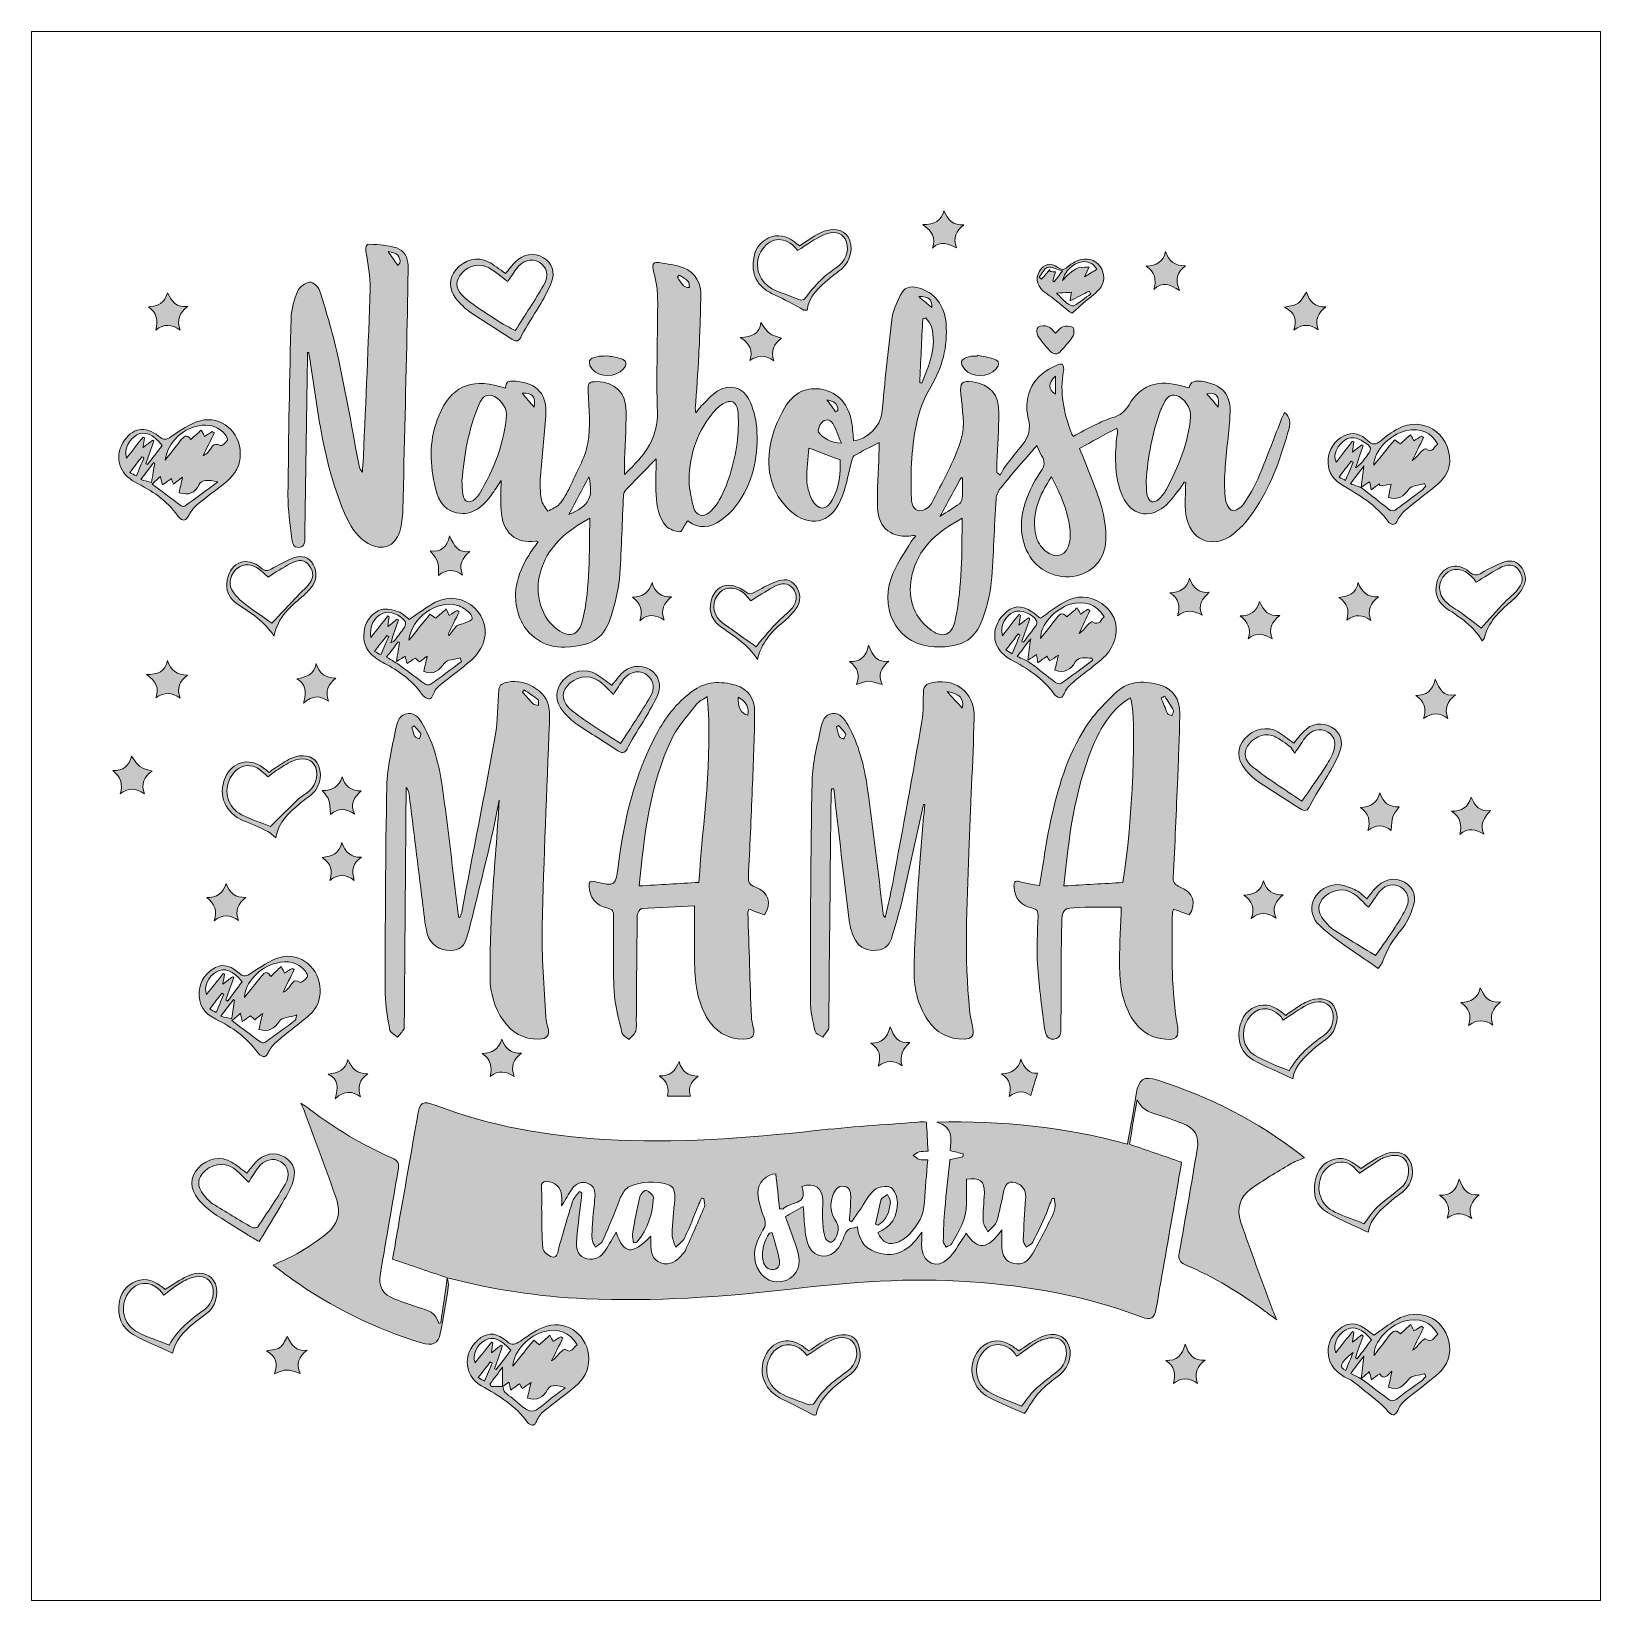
# Model space of a CAD drawing. Extents: x -202 to 798, y -79 to 921.
import ezdxf

# ---------------------------------------------------------------- set-up
doc = ezdxf.new("R2010")
doc.units = 0
doc.header["$MEASUREMENT"] = 0
doc.layers.add('Layer 1', color=7, linetype='Continuous', lineweight=0)

# ---------------------------------------------------------------- blocks, each defined once
blk = doc.blocks.new('Block_1')
at = {"layer": 'Layer 1', "true_color": 0x000000, "transparency": 33554687}
h = blk.add_hatch(color=18, dxfattribs=at)
h.dxf.hatch_style = 2
edge = h.paths.add_edge_path()
edge.add_spline(control_points=[(372.2, 782.8), (374.4, 789.4), (372, 793.7), (366, 797.9), (373.6, 797.8), (377.9, 800.2), (379.5, 806.7), (381.9, 801), (385.3, 797.1), (392.3, 797.8), (387.4, 793.8), (384.9, 789.5), (387.6, 783.1), (382.4, 785.5), (377.5, 788.2), (372.2, 782.8)], knot_values=[0, 0, 0, 0, 1, 1, 1, 2, 2, 2, 3, 3, 3, 4, 4, 4, 5, 5, 5, 5], degree=3, periodic=0)
h = blk.add_hatch(color=18, dxfattribs=at)
h.dxf.hatch_style = 2
edge = h.paths.add_edge_path()
edge.add_spline(control_points=[(286.3, 781.4), (285.8, 782), (285.1, 782.9), (284.3, 783.7), (277.3, 790.9), (267.6, 789.5), (262.9, 780.6), (258, 771.3), (261.7, 760.6), (271.8, 756.1), (276.5, 754), (281.4, 752.5), (286.1, 750.5), (288.9, 749.2), (290.3, 749.7), (292.2, 752.3), (295.1, 756.5), (298.6, 760.3), (302.4, 763.8), (305.6, 766.9), (309.5, 769.2), (313, 772), (317.8, 775.9), (319.5, 783.7), (316.6, 788.7), (314.2, 792.9), (308.8, 794.2), (302.4, 791.1), (297, 788.6), (292.2, 785), (286.3, 781.4)], knot_values=[0, 0, 0, 0, 1, 1, 1, 2, 2, 2, 3, 3, 3, 4, 4, 4, 5, 5, 5, 6, 6, 6, 7, 7, 7, 8, 8, 8, 9, 9, 9, 10, 10, 10, 10], degree=3, periodic=0)
edge = h.paths.add_edge_path()
edge.add_spline(control_points=[(287.4, 784.3), (292, 787.2), (296, 790.2), (300.4, 792.5), (308, 796.3), (315.2, 795.1), (318.4, 790), (322.1, 783.9), (320.3, 774.6), (314.4, 769.7), (311.8, 767.5), (309, 765.7), (306.5, 763.5), (300.1, 758), (293.5, 752.5), (292.3, 743.4), (291.2, 743.4), (290.7, 743.2), (290.3, 743.4), (284.2, 746.6), (278.2, 750.2), (271.9, 753), (261.8, 757.3), (256.8, 764.6), (258.1, 775.2), (258.9, 781.5), (261.9, 786.6), (267.8, 789.4), (273.8, 792.2), (279.2, 790.5), (284.2, 786.8), (285.2, 786), (286.3, 785.2), (287.4, 784.3)], knot_values=[0, 0, 0, 0, 1, 1, 1, 2, 2, 2, 3, 3, 3, 4, 4, 4, 5, 5, 5, 6, 6, 6, 7, 7, 7, 8, 8, 8, 9, 9, 9, 10, 10, 10, 11, 11, 11, 11], degree=3, periodic=0)
h = blk.add_hatch(color=18, dxfattribs=at)
h.dxf.hatch_style = 2
edge = h.paths.add_edge_path()
edge.add_spline(control_points=[(25.3, 780.8), (27.3, 777.9), (29.4, 774.9), (31.5, 771.9), (31.9, 772.4), (32.4, 772.9), (32.9, 773.3), (33.2, 777.9), (31.3, 779.7), (25.3, 780.8)], knot_values=[0, 0, 0, 0, 1, 1, 1, 2, 2, 2, 3, 3, 3, 3], degree=3, periodic=0)
edge = h.paths.add_edge_path()
edge.add_spline(control_points=[(-26.1, 716.3), (-26.1, 714.3), (-26.1, 712.3), (-26.1, 710.3), (-26.7, 673), (-27.2, 635.7), (-27.8, 598.4), (-27.8, 595.8), (-27.6, 592.6), (-31.3, 592.2), (-35.1, 591.8), (-35.7, 595), (-36, 597.5), (-37, 606.8), (-38.6, 616.1), (-38.5, 625.3), (-38.1, 663), (-37.5, 700.6), (-36.5, 738.3), (-36.3, 744.1), (-34.6, 750.1), (-32.3, 755.6), (-31.2, 758.2), (-27.4, 760.9), (-24.5, 761.2), (-22.6, 761.5), (-18.9, 758), (-18.1, 755.5), (-13.8, 741.2), (-9.4, 726.9), (-6.3, 712.3), (-1.4, 689.7), (2.5, 666.9), (6.8, 644.2), (7, 642.8), (7.6, 641.4), (8.9, 640.1), (9.1, 643.5), (9.5, 646.8), (9.6, 650.2), (11.1, 685.8), (12.8, 721.4), (13.9, 757), (14.2, 764.9), (12.4, 772.9), (11.2, 780.8), (10.9, 783.3), (10.9, 785.6), (13.8, 785.4), (19.5, 785), (25.4, 784.7), (30.8, 783), (35.5, 781.5), (38, 776.8), (38, 771.9), (38.1, 759.9), (37.7, 747.9), (37.5, 735.9), (36.6, 696), (35.7, 656), (34.7, 616.1), (34.5, 611.4), (34.1, 606.7), (32.7, 602.3), (29.8, 592.6), (21.5, 589.6), (12.6, 594.7), (6.2, 598.3), (2.3, 603.9), (-0.8, 610.4), (-9.4, 629), (-14.2, 648.7), (-17.8, 668.7), (-20.5, 683.6), (-22.5, 698.6), (-24.8, 713.6), (-24.9, 714.5), (-25.1, 715.4), (-25.3, 716.3), (-25.6, 716.3), (-25.9, 716.3), (-26.1, 716.3)], knot_values=[0, 0, 0, 0, 1, 1, 1, 2, 2, 2, 3, 3, 3, 4, 4, 4, 5, 5, 5, 6, 6, 6, 7, 7, 7, 8, 8, 8, 9, 9, 9, 10, 10, 10, 11, 11, 11, 12, 12, 12, 13, 13, 13, 14, 14, 14, 15, 15, 15, 16, 16, 16, 17, 17, 17, 18, 18, 18, 19, 19, 19, 20, 20, 20, 21, 21, 21, 22, 22, 22, 23, 23, 23, 24, 24, 24, 25, 25, 25, 26, 26, 26, 27, 27, 27, 27], degree=3, periodic=0)
h = blk.add_hatch(color=18, dxfattribs=at)
h.dxf.hatch_style = 2
edge = h.paths.add_edge_path()
edge.add_spline(control_points=[(101.6, 761.6), (96.5, 765.2), (92.5, 769.1), (87.7, 771.2), (82, 773.8), (74.1, 770.4), (70.8, 765), (68.1, 760.6), (68.5, 755.9), (74.4, 751), (81.2, 745.2), (89, 740.7), (96.5, 735.8), (99.4, 733.9), (102.7, 732.3), (106.3, 730.3), (112.6, 740.3), (118.8, 749.5), (124.4, 759.1), (128.1, 765.5), (126.5, 771), (121.5, 773.9), (116.5, 776.7), (110.9, 775.1), (106.9, 769.4), (104.9, 766.6), (103, 763.7), (101.6, 761.6)], knot_values=[0, 0, 0, 0, 1, 1, 1, 2, 2, 2, 3, 3, 3, 4, 4, 4, 5, 5, 5, 6, 6, 6, 7, 7, 7, 8, 8, 8, 9, 9, 9, 9], degree=3, periodic=0)
edge = h.paths.add_edge_path()
edge.add_spline(control_points=[(100.1, 766.7), (102.4, 769.4), (104.3, 771.9), (106.5, 774.2), (111.3, 779.2), (118.4, 780.2), (124.3, 776.8), (129.8, 773.6), (132, 767.6), (129.3, 760.7), (127.3, 755.5), (124.3, 750.7), (121.5, 745.8), (117.8, 739.5), (113.7, 733.5), (110.4, 727.1), (108.8, 723.8), (107.6, 722.6), (104.2, 724.9), (95.5, 730.6), (86.5, 736), (77.8, 741.9), (74.3, 744.3), (71.2, 747.5), (68.5, 750.8), (63.7, 757), (64, 763.7), (68.5, 769.1), (73.9, 775.5), (82.5, 777.8), (89.1, 774.2), (92.9, 772.2), (96.2, 769.4), (100.1, 766.7)], knot_values=[0, 0, 0, 0, 1, 1, 1, 2, 2, 2, 3, 3, 3, 4, 4, 4, 5, 5, 5, 6, 6, 6, 7, 7, 7, 8, 8, 8, 9, 9, 9, 10, 10, 10, 11, 11, 11, 11], degree=3, periodic=0)
h = blk.add_hatch(color=18, dxfattribs=at)
h.dxf.hatch_style = 2
edge = h.paths.add_edge_path()
edge.add_spline(control_points=[(529.7, 755.8), (523.5, 759.9), (518.6, 761.8), (513.3, 756.5), (515.1, 763), (514, 767.7), (508.4, 771.3), (514.7, 771.9), (519.4, 773.9), (520.8, 780.8), (522.9, 774.5), (526.7, 771.5), (533.4, 771.6), (528.4, 767.8), (526.4, 763.2), (529.7, 755.8)], knot_values=[0, 0, 0, 0, 1, 1, 1, 2, 2, 2, 3, 3, 3, 4, 4, 4, 5, 5, 5, 5], degree=3, periodic=0)
h = blk.add_hatch(color=18, dxfattribs=at)
h.dxf.hatch_style = 2
edge = h.paths.add_edge_path()
edge.add_spline(control_points=[(210.8, 765.7), (210.4, 765.3), (210.1, 764.8), (209.7, 764.4), (211, 762.5), (212.1, 760.4), (213.6, 758.8), (214.4, 758), (216.1, 758), (217.3, 757.7), (217.1, 759.1), (217.4, 760.9), (216.6, 761.7), (215, 763.3), (212.8, 764.4), (210.8, 765.7)], knot_values=[0, 0, 0, 0, 1, 1, 1, 2, 2, 2, 3, 3, 3, 4, 4, 4, 5, 5, 5, 5], degree=3, periodic=0)
edge = h.paths.add_edge_path()
edge.add_spline(control_points=[(110.7, 690.4), (113.5, 687.2), (115.9, 684.5), (118.4, 681.5), (119.4, 688.4), (117.2, 691), (110.7, 690.4)], knot_values=[0, 0, 0, 0, 1, 1, 1, 2, 2, 2, 2], degree=3, periodic=0)
edge = h.paths.add_edge_path()
edge.add_spline(control_points=[(140.5, 613.1), (153.5, 618.8), (156.3, 623.9), (153.3, 637.1), (149, 629), (144.9, 621.3), (140.5, 613.1)], knot_values=[0, 0, 0, 0, 1, 1, 1, 2, 2, 2, 2], degree=3, periodic=0)
edge = h.paths.add_edge_path()
edge.add_spline(control_points=[(72.4, 634.5), (72.5, 632), (72.5, 629), (73, 626), (73.8, 620.8), (77, 619.7), (80.9, 623.2), (81.9, 624.1), (82.9, 625.1), (83.5, 626.2), (92.7, 642), (99.6, 658.7), (100.8, 677.1), (101.1, 681.3), (95.7, 688.1), (91.5, 689), (86, 690.1), (84.3, 685.9), (82.7, 682), (76.6, 667), (73.7, 651.2), (72.4, 634.5)], knot_values=[0, 0, 0, 0, 1, 1, 1, 2, 2, 2, 3, 3, 3, 4, 4, 4, 5, 5, 5, 6, 6, 6, 7, 7, 7, 7], degree=3, periodic=0)
edge = h.paths.add_edge_path()
edge.add_spline(control_points=[(217.1, 632.1), (218.1, 627), (218.6, 621.9), (220.2, 617), (221.7, 612.4), (226, 611.2), (229.8, 614.2), (232.4, 616.3), (234.6, 619.2), (236.3, 622.2), (242.9, 634.3), (246.3, 647.6), (248, 661.2), (248.7, 667.2), (248.7, 673.4), (248.1, 679.5), (247.4, 685.1), (243.5, 686.7), (238.7, 683.7), (236, 682.1), (233.7, 679.7), (231.8, 677.3), (221.2, 664.2), (216.8, 649), (217.1, 632.1)], knot_values=[0, 0, 0, 0, 1, 1, 1, 2, 2, 2, 3, 3, 3, 4, 4, 4, 5, 5, 5, 6, 6, 6, 7, 7, 7, 8, 8, 8, 8], degree=3, periodic=0)
edge = h.paths.add_edge_path()
edge.add_spline(control_points=[(153.9, 610.7), (139.6, 603.1), (128.5, 593.9), (123.2, 579.3), (118.1, 565.5), (121.8, 549.3), (131.6, 541.1), (140.4, 533.7), (147, 535.5), (149.5, 546.6), (154.2, 567.4), (153.3, 588.5), (153.9, 610.7)], knot_values=[0, 0, 0, 0, 1, 1, 1, 2, 2, 2, 3, 3, 3, 4, 4, 4, 4], degree=3, periodic=0)
edge = h.paths.add_edge_path()
edge.add_spline(control_points=[(100.2, 693.6), (100.2, 698.9), (103.5, 698.3), (106.9, 698), (120.7, 696.6), (126.8, 689.7), (125.8, 675.9), (124.9, 663.1), (123.3, 650.4), (122.4, 637.6), (122, 632.6), (122.2, 627.6), (123, 622.7), (123.4, 620), (125.6, 617.7), (127.1, 615.2), (129.6, 616.7), (132.8, 617.8), (134.6, 619.9), (137.3, 623), (139.4, 626.8), (141.1, 630.5), (145.3, 639.8), (150.8, 648.9), (152.6, 658.6), (154.6, 669.2), (153.3, 680.4), (152.8, 691.3), (152.6, 696.8), (153, 697.9), (158.4, 697.8), (170, 697.5), (177.1, 690.7), (177, 678.9), (177, 667.3), (176.3, 655.6), (175.9, 644), (175.9, 642.7), (175.9, 641.4), (175.9, 638.7), (178.4, 641.1), (180.2, 642.7), (181.8, 644.4), (190.8, 653.9), (197.3, 663.9), (196.9, 678.2), (196.1, 702.7), (197.2, 727.2), (197.1, 751.6), (197, 757.5), (195.5, 763.5), (194.3, 769.3), (193.6, 772.7), (194.6, 774.3), (198, 773.7), (203.2, 772.8), (208.6, 772.2), (213.5, 770.3), (221.6, 767.2), (224.8, 760.4), (224.6, 752), (224.3, 739.7), (224, 727.3), (223.3, 715), (222.8, 703.6), (221.8, 692.1), (221.1, 680.6), (221.1, 680.1), (221.2, 679.5), (221.4, 677.9), (223, 679.8), (223.8, 681.2), (224.9, 682.3), (228.2, 685.5), (231.3, 689.2), (235.1, 691.7), (242.4, 696.5), (251.4, 694.4), (255.2, 686.6), (257.9, 681.1), (259.7, 674.7), (260.2, 668.6), (261.5, 651.8), (258.4, 635.6), (249, 621.4), (246, 616.7), (241.8, 612.6), (237.2, 609.4), (230.7, 604.8), (223.5, 603.5), (216.4, 609), (215.9, 608.6), (215.5, 608.3), (215.3, 607.9), (213.9, 605.9), (212.5, 602.1), (211.3, 602.1), (208.3, 602.3), (204.6, 603.6), (202.6, 605.7), (197.5, 611.2), (196.5, 618.5), (196.1, 625.7), (195.8, 632.9), (196.1, 640.2), (196.1, 648.6), (188.7, 641.1), (182.4, 634.8), (176.4, 628.2), (175.3, 627), (175.3, 624.5), (175.2, 622.6), (174.3, 605.8), (174.1, 588.9), (172.7, 572.2), (172, 564.2), (169.9, 556.1), (167.4, 548.4), (163.1, 535), (157.3, 529.7), (138.1, 528.6), (125.2, 527.9), (113.6, 535.8), (109.1, 547.6), (103.7, 561.8), (107.4, 574.8), (114.9, 587.1), (116.7, 590), (118.8, 592.8), (121, 595.8), (120.3, 596), (119.8, 596.3), (119.4, 596.2), (107, 594.2), (98, 601.4), (97.3, 616.2), (97, 622.1), (97.3, 628), (97.3, 634.7), (95, 631.3), (93.2, 628.3), (91.2, 625.6), (85.6, 618.3), (79.2, 612.1), (69, 614.2), (59.3, 616.2), (56.5, 624.6), (54.8, 632.8), (51.7, 647.4), (51.7, 662), (57.6, 676), (65.3, 694.3), (77.5, 700), (96.4, 694.7), (97.4, 694.5), (98.3, 694.2), (100.2, 693.6)], knot_values=[0, 0, 0, 0, 1, 1, 1, 2, 2, 2, 3, 3, 3, 4, 4, 4, 5, 5, 5, 6, 6, 6, 7, 7, 7, 8, 8, 8, 9, 9, 9, 10, 10, 10, 11, 11, 11, 12, 12, 12, 13, 13, 13, 14, 14, 14, 15, 15, 15, 16, 16, 16, 17, 17, 17, 18, 18, 18, 19, 19, 19, 20, 20, 20, 21, 21, 21, 22, 22, 22, 23, 23, 23, 24, 24, 24, 25, 25, 25, 26, 26, 26, 27, 27, 27, 28, 28, 28, 29, 29, 29, 30, 30, 30, 31, 31, 31, 32, 32, 32, 33, 33, 33, 34, 34, 34, 35, 35, 35, 36, 36, 36, 37, 37, 37, 38, 38, 38, 39, 39, 39, 40, 40, 40, 41, 41, 41, 42, 42, 42, 43, 43, 43, 44, 44, 44, 45, 45, 45, 46, 46, 46, 47, 47, 47, 48, 48, 48, 49, 49, 49, 50, 50, 50, 51, 51, 51, 52, 52, 52, 52], degree=3, periodic=0)
h = blk.add_hatch(color=18, dxfattribs=at)
h.dxf.hatch_style = 2
edge = h.paths.add_edge_path()
edge.add_spline(control_points=[(448.9, 762), (449.2, 761.8), (449.5, 761.6), (449.7, 761.3), (451.2, 763.3), (452.6, 765.2), (455.1, 768.5), (451.1, 769.5), (447.9, 771.3), (445.4, 770.5), (443.3, 769.9), (442, 766.5), (440.3, 764.3), (440.8, 763.9), (441.3, 763.5), (441.8, 763.1), (443.5, 765.2), (445.3, 767.3), (447, 769.3), (447, 768.9), (447.1, 768.5), (447.1, 768), (448.3, 767.9), (449.4, 767.8), (450.6, 767.7), (450.1, 766), (449.5, 764), (448.9, 762)], knot_values=[0, 0, 0, 0, 1, 1, 1, 2, 2, 2, 3, 3, 3, 4, 4, 4, 5, 5, 5, 6, 6, 6, 7, 7, 7, 8, 8, 8, 9, 9, 9, 9], degree=3, periodic=0)
edge = h.paths.add_edge_path()
edge.add_spline(control_points=[(455, 762.3), (462.9, 770.3), (463.8, 770.8), (472, 770.8), (471.1, 768.8), (470.2, 766.9), (469, 764.5), (470.8, 765.6), (472, 766.4), (473.2, 767.1), (474.5, 767.9), (475.8, 768.6), (477, 769.4), (476, 770.6), (475.2, 772.1), (473.9, 772.9), (467.3, 776.9), (457.5, 771.7), (455, 762.3)], knot_values=[0, 0, 0, 0, 1, 1, 1, 2, 2, 2, 3, 3, 3, 4, 4, 4, 5, 5, 5, 6, 6, 6, 6], degree=3, periodic=0)
edge = h.paths.add_edge_path()
edge.add_spline(control_points=[(460.8, 754.8), (460.2, 754.7), (459.7, 754.6), (459.3, 754.6), (456.6, 754.5), (454, 754.3), (451.3, 754.2), (453.5, 752.1), (455.4, 749.8), (457.8, 747.9), (459, 746.9), (461.4, 745.7), (462.4, 746.2), (466.1, 748.3), (469.5, 751.2), (473.1, 753.7), (472.7, 754.3), (472.3, 754.9), (472, 755.5), (468.3, 753.6), (464.7, 751.7), (460, 749.2), (460.4, 752.1), (460.6, 753.4), (460.8, 754.8)], knot_values=[0, 0, 0, 0, 1, 1, 1, 2, 2, 2, 3, 3, 3, 4, 4, 4, 5, 5, 5, 6, 6, 6, 7, 7, 7, 8, 8, 8, 8], degree=3, periodic=0)
edge = h.paths.add_edge_path()
edge.add_spline(control_points=[(461.2, 741.4), (461, 741.5), (460.2, 742), (459.4, 742.6), (454.5, 746.4), (449.8, 750.6), (444.7, 754.1), (439.2, 757.8), (437.4, 763), (440.4, 768.1), (443.4, 772.9), (447.5, 774), (452.1, 770.6), (454.5, 768.9), (456, 768.9), (458.1, 770.8), (460.1, 772.5), (462.4, 773.9), (464.8, 774.9), (470.2, 777.2), (475.9, 775.6), (479, 771.2), (482.3, 766.7), (482.4, 760.9), (478.4, 756.6), (475.4, 753.3), (471.7, 750.8), (468.3, 747.8), (466, 745.8), (463.8, 743.7), (461.2, 741.4)], knot_values=[0, 0, 0, 0, 1, 1, 1, 2, 2, 2, 3, 3, 3, 4, 4, 4, 5, 5, 5, 6, 6, 6, 7, 7, 7, 8, 8, 8, 9, 9, 9, 10, 10, 10, 10], degree=3, periodic=0)
h = blk.add_hatch(color=18, dxfattribs=at)
h.dxf.hatch_style = 2
edge = h.paths.add_edge_path()
edge.add_spline(control_points=[(-127.4, 745.4), (-121.1, 745.7), (-117, 748), (-115.3, 754.4), (-112.6, 749), (-109.5, 744.8), (-102.4, 745.7), (-107.9, 741.7), (-109.4, 736.9), (-107.2, 730.7), (-112.5, 734.4), (-117.4, 734.9), (-122.7, 730.6), (-121, 736.8), (-122, 741.7), (-127.4, 745.4)], knot_values=[0, 0, 0, 0, 1, 1, 1, 2, 2, 2, 3, 3, 3, 4, 4, 4, 5, 5, 5, 5], degree=3, periodic=0)
h = blk.add_hatch(color=18, dxfattribs=at)
h.dxf.hatch_style = 2
edge = h.paths.add_edge_path()
edge.add_spline(control_points=[(310.5, 678.6), (311, 678.9), (311.5, 679.1), (311.9, 679.4), (312.1, 683.6), (309.4, 685.5), (305, 686.1), (306.9, 683.6), (308.7, 681.1), (310.5, 678.6)], knot_values=[0, 0, 0, 0, 1, 1, 1, 2, 2, 2, 3, 3, 3, 3], degree=3, periodic=0)
edge = h.paths.add_edge_path()
edge.add_spline(control_points=[(371.8, 745), (371.9, 750.4), (370, 752.1), (363.5, 752), (366.5, 749.5), (369, 747.3), (371.8, 745)], knot_values=[0, 0, 0, 0, 1, 1, 1, 2, 2, 2, 2], degree=3, periodic=0)
edge = h.paths.add_edge_path()
edge.add_spline(control_points=[(554.3, 681.5), (555.6, 688.3), (552.7, 691.6), (547.1, 690.1), (549.4, 687.3), (551.7, 684.6), (554.3, 681.5)], knot_values=[0, 0, 0, 0, 1, 1, 1, 2, 2, 2, 2], degree=3, periodic=0)
edge = h.paths.add_edge_path()
edge.add_spline(control_points=[(450.6, 689.9), (450.6, 693.7), (450.6, 697.3), (450.6, 701.3), (445.7, 696.4), (445.8, 693.3), (450.6, 689.9)], knot_values=[0, 0, 0, 0, 1, 1, 1, 2, 2, 2, 2], degree=3, periodic=0)
edge = h.paths.add_edge_path()
edge.add_spline(control_points=[(391.3, 636.6), (391, 636.6), (390.7, 636.6), (390.5, 636.6), (386.2, 628.7), (381.9, 620.9), (377, 611.9), (381.8, 615), (385.7, 617.4), (389.4, 620), (390.3, 620.7), (391.1, 622.1), (391.2, 623.3), (391.4, 627.7), (391.3, 632.2), (391.3, 636.6)], knot_values=[0, 0, 0, 0, 1, 1, 1, 2, 2, 2, 3, 3, 3, 4, 4, 4, 5, 5, 5, 5], degree=3, periodic=0)
edge = h.paths.add_edge_path()
edge.add_spline(control_points=[(314.2, 658.5), (312.1, 663.3), (310.8, 667.5), (308.7, 671.2), (306.9, 674.2), (303.6, 674), (301.5, 671.5), (300.2, 669.9), (298.8, 666.4), (299.5, 665.5), (302.9, 661.7), (307.2, 658.9), (314.2, 658.5)], knot_values=[0, 0, 0, 0, 1, 1, 1, 2, 2, 2, 3, 3, 3, 4, 4, 4, 4], degree=3, periodic=0)
edge = h.paths.add_edge_path()
edge.add_spline(control_points=[(364.1, 697.1), (364.5, 697), (365, 697), (365.5, 696.9), (370, 708.4), (375.2, 719.8), (371.6, 732.8), (371, 734.9), (369.2, 736.6), (367.9, 738.5), (367.3, 738.2), (366.6, 738), (366, 737.8), (365.4, 724.3), (364.7, 710.7), (364.1, 697.1)], knot_values=[0, 0, 0, 0, 1, 1, 1, 2, 2, 2, 3, 3, 3, 4, 4, 4, 5, 5, 5, 5], degree=3, periodic=0)
edge = h.paths.add_edge_path()
edge.add_spline(control_points=[(293.5, 655.5), (292.9, 648.7), (291.9, 642.1), (292.1, 635.5), (292.3, 631.2), (293.5, 626.5), (295.4, 622.7), (299.1, 615.4), (304.8, 615.5), (308.6, 622.7), (313, 630.8), (313.5, 639.7), (313.5, 647.9), (306.7, 650.4), (300.6, 652.8), (293.5, 655.5)], knot_values=[0, 0, 0, 0, 1, 1, 1, 2, 2, 2, 3, 3, 3, 4, 4, 4, 5, 5, 5, 5], degree=3, periodic=0)
edge = h.paths.add_edge_path()
edge.add_spline(control_points=[(448.1, 637.2), (440, 625), (435.1, 613.1), (438.2, 599.3), (439, 596), (441.3, 592.5), (443.9, 590.2), (451.2, 584), (458.2, 586.9), (459.7, 596.2), (460.1, 598.5), (460.1, 600.9), (459.9, 603.2), (458.6, 615), (454.1, 625.7), (448.1, 637.2)], knot_values=[0, 0, 0, 0, 1, 1, 1, 2, 2, 2, 3, 3, 3, 4, 4, 4, 5, 5, 5, 5], degree=3, periodic=0)
edge = h.paths.add_edge_path()
edge.add_spline(control_points=[(508.4, 634.2), (508.5, 632.7), (508.6, 630.2), (508.7, 627.7), (508.8, 626.9), (508.9, 626), (509.1, 625.2), (510.3, 620.9), (513, 619.9), (516.4, 622.8), (518.3, 624.6), (520.1, 626.7), (521.3, 629), (528.9, 643.7), (535.4, 658.8), (536.7, 675.5), (537.1, 680.7), (532.5, 687.7), (527.6, 689), (523.6, 690), (521.2, 688), (518.3, 681.3), (518, 680.5), (517.7, 679.8), (517.4, 679), (512.4, 664.8), (509.4, 650.2), (508.4, 634.2)], knot_values=[0, 0, 0, 0, 1, 1, 1, 2, 2, 2, 3, 3, 3, 4, 4, 4, 5, 5, 5, 6, 6, 6, 7, 7, 7, 8, 8, 8, 9, 9, 9, 9], degree=3, periodic=0)
edge = h.paths.add_edge_path()
edge.add_spline(control_points=[(391.1, 610.7), (376.4, 602.8), (364.8, 593.3), (360.1, 577.9), (355.9, 564.1), (357.9, 551.2), (369, 541.3), (376.1, 535), (384.3, 533.1), (387, 547), (391.1, 567.7), (391, 588.7), (391.1, 610.7)], knot_values=[0, 0, 0, 0, 1, 1, 1, 2, 2, 2, 3, 3, 3, 4, 4, 4, 4], degree=3, periodic=0)
edge = h.paths.add_edge_path()
edge.add_spline(control_points=[(532.6, 633.8), (531.7, 632.4), (531, 631), (530, 629.7), (526.7, 625.8), (523.8, 621.3), (519.9, 618.1), (510, 610), (498.5, 613), (493.4, 624.8), (488.2, 636.6), (488.4, 649.1), (489.6, 661.6), (489.8, 663.1), (490.1, 664.6), (490.2, 666.1), (490.3, 666.4), (490.1, 666.7), (489.7, 668.2), (481.5, 663.8), (473.7, 659.5), (466, 655.2), (470.6, 643.3), (475.4, 632.3), (479.1, 620.9), (481.3, 614.1), (482.6, 606.7), (482.8, 599.5), (483.2, 586.2), (475.7, 576.8), (463.9, 574.1), (451.8, 571.4), (438.6, 577.5), (433.1, 588.4), (426.9, 600.6), (428.1, 613), (433, 625.1), (435.2, 630.5), (437.9, 635.8), (441.2, 640.5), (443.8, 644.2), (444.1, 647.1), (441.7, 650.8), (440.6, 652.6), (439.8, 654.6), (438.7, 657), (437.7, 655.9), (437, 655.1), (436.3, 654.3), (429.5, 646.4), (422.6, 638.5), (416, 630.4), (414.3, 628.4), (412.9, 625.7), (412.8, 623.2), (411.6, 605.4), (411.2, 587.6), (409.7, 569.8), (409.2, 562.8), (407.1, 555.8), (405, 549), (400.5, 534.3), (392.4, 528.1), (373.6, 528.8), (351.5, 529.6), (338.5, 550.2), (345.8, 572.4), (348.6, 580.8), (354.3, 588.1), (358.7, 595.9), (359.4, 597.1), (360.5, 598.1), (361.6, 599.5), (360.7, 599.6), (360.2, 599.8), (359.8, 599.7), (346.7, 597.6), (337.7, 604.2), (337.2, 617.5), (336.8, 629), (337.8, 640.5), (338.1, 652), (338.2, 654.3), (338.2, 656.6), (338.2, 659.1), (332.8, 656.2), (327.4, 653.6), (322.2, 650.5), (321.2, 650), (321, 648), (320.6, 646.6), (318.4, 638.5), (317.1, 629.9), (313.7, 622.2), (307.1, 607.1), (293.7, 604.6), (281.4, 615.7), (269.2, 626.9), (266.3, 641.5), (268.8, 656.9), (270.1, 665.2), (273.7, 673.5), (277.9, 680.9), (283.6, 691.1), (292.8, 694.8), (302.1, 692.8), (312.3, 690.7), (319, 683.1), (320.8, 671.4), (321.4, 667.6), (321.6, 663.8), (322, 660), (330.5, 660.8), (339.2, 669.6), (340, 677.7), (341.9, 697.5), (343.8, 717.4), (346.3, 737.2), (346.9, 742.5), (349.3, 747.7), (351.6, 752.7), (354.2, 757.9), (357.5, 759), (363.2, 757.6), (373.2, 755.1), (380.1, 746.1), (380.9, 734.7), (382, 720.2), (378.4, 706.5), (371.2, 694.5), (362, 679.2), (359.9, 662.8), (358.9, 645.8), (358.4, 638.4), (358.5, 630.9), (358.8, 623.4), (358.9, 619.9), (360.1, 615.6), (364.2, 615.5), (366.7, 615.5), (370.4, 617.8), (371.6, 620.1), (378.4, 633.5), (386.1, 646.9), (390.6, 661.1), (393.3, 669.9), (391.1, 680.3), (390.3, 689.9), (389.7, 697.1), (390.7, 698.6), (397.9, 697.6), (409.1, 696), (414.8, 689.5), (414.6, 677.6), (414.4, 667.2), (413.7, 656.7), (413.3, 646.2), (413.2, 644.1), (413.3, 642), (413.3, 639.9), (414, 639.3), (414.7, 638.8), (415.4, 638.2), (416.5, 640), (417.3, 642.1), (418.6, 643.8), (422.2, 648.5), (425.9, 653.2), (429.7, 657.9), (433.6, 662.8), (434.9, 667.7), (433.3, 674.3), (429.5, 689.6), (436.9, 702.4), (451.5, 708.3), (452.7, 708.8), (454.9, 709.2), (455.1, 708.7), (455.8, 707.6), (456, 705.9), (455.7, 704.6), (453.2, 691), (455.9, 678.1), (460.6, 665.4), (460.8, 664.7), (461.3, 664), (461.9, 662.9), (466.5, 665.4), (471, 667.9), (475.5, 670.1), (479.3, 671.9), (483.1, 673.7), (487.1, 674.9), (491.7, 676.3), (494.9, 678.7), (497.5, 683.1), (504.8, 695.1), (514.5, 698.8), (528.2, 695.8), (530.6, 695.3), (533, 694.5), (535.7, 693.8), (536.6, 698.3), (539.7, 698.5), (543.5, 698), (556.8, 696.3), (562.8, 689.5), (561.8, 676.2), (560.9, 663.7), (559.3, 651.3), (558.5, 638.9), (558.1, 633.4), (558.3, 627.9), (559, 622.5), (559.4, 619.9), (561.4, 616), (563.3, 615.6), (565.3, 615.1), (568.9, 617.5), (570.4, 619.7), (574, 624.9), (577.3, 630.4), (579.7, 636.1), (584.9, 648.2), (589.4, 660.6), (594.2, 672.8), (594.9, 674.5), (595.6, 676.1), (596.5, 678.2), (600.2, 675.1), (600.5, 671.6), (599.5, 668), (594.6, 650.5), (588.7, 633.2), (578.8, 617.8), (574.7, 611.5), (569.8, 605.2), (563.9, 600.7), (550.7, 590.5), (536, 596.7), (533.7, 613.2), (532.8, 619.8), (533.6, 626.7), (533.6, 633.5), (533.2, 633.6), (532.9, 633.7), (532.6, 633.8)], knot_values=[0, 0, 0, 0, 1, 1, 1, 2, 2, 2, 3, 3, 3, 4, 4, 4, 5, 5, 5, 6, 6, 6, 7, 7, 7, 8, 8, 8, 9, 9, 9, 10, 10, 10, 11, 11, 11, 12, 12, 12, 13, 13, 13, 14, 14, 14, 15, 15, 15, 16, 16, 16, 17, 17, 17, 18, 18, 18, 19, 19, 19, 20, 20, 20, 21, 21, 21, 22, 22, 22, 23, 23, 23, 24, 24, 24, 25, 25, 25, 26, 26, 26, 27, 27, 27, 28, 28, 28, 29, 29, 29, 30, 30, 30, 31, 31, 31, 32, 32, 32, 33, 33, 33, 34, 34, 34, 35, 35, 35, 36, 36, 36, 37, 37, 37, 38, 38, 38, 39, 39, 39, 40, 40, 40, 41, 41, 41, 42, 42, 42, 43, 43, 43, 44, 44, 44, 45, 45, 45, 46, 46, 46, 47, 47, 47, 48, 48, 48, 49, 49, 49, 50, 50, 50, 51, 51, 51, 52, 52, 52, 53, 53, 53, 54, 54, 54, 55, 55, 55, 56, 56, 56, 57, 57, 57, 58, 58, 58, 59, 59, 59, 60, 60, 60, 61, 61, 61, 62, 62, 62, 63, 63, 63, 64, 64, 64, 65, 65, 65, 66, 66, 66, 67, 67, 67, 68, 68, 68, 69, 69, 69, 70, 70, 70, 71, 71, 71, 72, 72, 72, 73, 73, 73, 74, 74, 74, 75, 75, 75, 76, 76, 76, 77, 77, 77, 78, 78, 78, 79, 79, 79, 80, 80, 80, 81, 81, 81, 82, 82, 82, 82], degree=3, periodic=0)
h = blk.add_hatch(color=18, dxfattribs=at)
h.dxf.hatch_style = 2
edge = h.paths.add_edge_path()
edge.add_spline(control_points=[(596.5, 745.2), (605.9, 747.1), (605.9, 747.1), (610.5, 754.8), (612.5, 748.8), (615.9, 745.1), (622.8, 745.5), (617.9, 741.7), (615.8, 737.2), (618, 730.9), (612.7, 734.5), (607.8, 734.7), (602.6, 730.7), (604.3, 736.7), (603.9, 741.8), (596.5, 745.2)], knot_values=[0, 0, 0, 0, 1, 1, 1, 2, 2, 2, 3, 3, 3, 4, 4, 4, 5, 5, 5, 5], degree=3, periodic=0)
h = blk.add_hatch(color=18, dxfattribs=at)
h.dxf.hatch_style = 2
edge = h.paths.add_edge_path()
edge.add_spline(control_points=[(255.9, 711.3), (257.8, 717.4), (256.3, 721.9), (249.7, 725.9), (257.3, 726.3), (262.1, 728.1), (262.8, 735.5), (268.2, 727.9), (268.2, 727.9), (276.1, 725.5), (270.9, 721.9), (269.1, 717.2), (271.2, 711.1), (265.9, 714.9), (261, 714.8), (255.9, 711.3)], knot_values=[0, 0, 0, 0, 1, 1, 1, 2, 2, 2, 3, 3, 3, 4, 4, 4, 5, 5, 5, 5], degree=3, periodic=0)
h = blk.add_hatch(color=18, dxfattribs=at)
h.dxf.hatch_style = 2
edge = h.paths.add_edge_path()
edge.add_spline(control_points=[(450.7, 728.7), (452.3, 730.2), (453.5, 732.2), (455.2, 732.7), (457.2, 733.4), (459.9, 733.2), (461.8, 732.3), (462.5, 732), (462.6, 728.3), (461.8, 726.9), (459.7, 723.5), (456.9, 720.6), (454.3, 717.6), (451.8, 714.6), (449.1, 714.9), (446.7, 717.7), (444.1, 720.7), (441.4, 723.7), (439.4, 727), (438.5, 728.4), (438.6, 731.9), (439.6, 732.5), (441.1, 733.5), (443.9, 733.6), (445.8, 732.9), (447.6, 732.3), (448.9, 730.2), (450.7, 728.7)], knot_values=[0, 0, 0, 0, 1, 1, 1, 2, 2, 2, 3, 3, 3, 4, 4, 4, 5, 5, 5, 6, 6, 6, 7, 7, 7, 8, 8, 8, 9, 9, 9, 9], degree=3, periodic=0)
h = blk.add_hatch(color=18, dxfattribs=at)
h.dxf.hatch_style = 2
edge = h.paths.add_edge_path()
edge.add_spline(control_points=[(165.3, 714.2), (167.2, 713.8), (170.5, 713.5), (173.6, 712.5), (177.5, 711.2), (177.9, 708.6), (175.2, 705.7), (170.2, 700.5), (160.3, 700.2), (155.6, 705.5), (154.3, 706.9), (153.2, 709.4), (153.6, 711.1), (153.9, 712.3), (156.6, 713.2), (158.4, 713.7), (160.1, 714.2), (162, 714), (165.3, 714.2)], knot_values=[0, 0, 0, 0, 1, 1, 1, 2, 2, 2, 3, 3, 3, 4, 4, 4, 5, 5, 5, 6, 6, 6, 6], degree=3, periodic=0)
h = blk.add_hatch(color=18, dxfattribs=at)
h.dxf.hatch_style = 2
edge = h.paths.add_edge_path()
edge.add_spline(control_points=[(401, 714.6), (404.5, 713.8), (408.1, 713.3), (411.5, 712.2), (415, 711), (415, 708.6), (412.8, 706), (407.9, 700.4), (397.6, 700.1), (392.8, 705.6), (391.6, 707), (390.3, 709.4), (390.8, 710.7), (391.2, 712.1), (393.6, 713.1), (395.4, 713.7), (397.1, 714.2), (399, 714), (400.8, 714.1), (400.9, 714.3), (400.9, 714.4), (401, 714.6)], knot_values=[0, 0, 0, 0, 1, 1, 1, 2, 2, 2, 3, 3, 3, 4, 4, 4, 5, 5, 5, 6, 6, 6, 7, 7, 7, 7], degree=3, periodic=0)
h = blk.add_hatch(color=18, dxfattribs=at)
h.dxf.hatch_style = 2
edge = h.paths.add_edge_path()
edge.add_spline(control_points=[(-130.3, 649.3), (-130.8, 649.5), (-131.2, 649.7), (-131.6, 649.9), (-134.1, 646.7), (-136.5, 643.5), (-139.3, 639.9), (-137.7, 639.1), (-136.6, 638.5), (-135.1, 637.7), (-133.4, 641.9), (-131.8, 645.6), (-130.3, 649.3)], knot_values=[0, 0, 0, 0, 1, 1, 1, 2, 2, 2, 3, 3, 3, 4, 4, 4, 4], degree=3, periodic=0)
edge = h.paths.add_edge_path()
edge.add_spline(control_points=[(-125.4, 633.5), (-124.7, 638.1), (-124, 641.9), (-123.4, 645.7), (-123.6, 645.8), (-123.8, 646), (-124, 646.2), (-126.6, 642.8), (-129.2, 639.4), (-132.3, 635.4), (-129.4, 634.6), (-127.4, 634.1), (-125.4, 633.5)], knot_values=[0, 0, 0, 0, 1, 1, 1, 2, 2, 2, 3, 3, 3, 4, 4, 4, 4], degree=3, periodic=0)
edge = h.paths.add_edge_path()
edge.add_spline(control_points=[(-118.6, 657.2), (-124.5, 664.4), (-129.8, 666.5), (-134.7, 663.9), (-140, 661.1), (-143, 655), (-141.4, 649.1), (-137.8, 653.7), (-134.3, 658.1), (-130.8, 662.5), (-130.5, 662.4), (-130.2, 662.2), (-129.9, 662), (-130.2, 660.1), (-130.5, 658.3), (-130.9, 655.8), (-128.5, 657.6), (-126.6, 659), (-124.7, 660.5), (-124.5, 660.3), (-124.2, 660.2), (-124, 660), (-125.6, 655.1), (-127.3, 650.3), (-129, 645.4), (-128.6, 645.3), (-128.3, 645.1), (-128, 644.9), (-124.9, 649), (-121.8, 653), (-118.6, 657.2)], knot_values=[0, 0, 0, 0, 1, 1, 1, 2, 2, 2, 3, 3, 3, 4, 4, 4, 5, 5, 5, 6, 6, 6, 7, 7, 7, 8, 8, 8, 9, 9, 9, 10, 10, 10, 10], degree=3, periodic=0)
edge = h.paths.add_edge_path()
edge.add_spline(control_points=[(-116.8, 647.7), (-113.6, 651.8), (-110.3, 655.9), (-107.1, 660.1), (-105, 662.7), (-103, 664.8), (-100.4, 661), (-98, 663.1), (-96, 664.9), (-93.7, 666.9), (-92.8, 665.2), (-92.2, 664), (-91.6, 662.9), (-89.8, 664.1), (-88.3, 665), (-86.8, 666), (-86.3, 665.7), (-85.9, 665.4), (-85.4, 665.1), (-87.8, 660.3), (-90.2, 655.4), (-92.6, 650.6), (-91.1, 651.1), (-90.3, 652.1), (-89.4, 652.9), (-87.2, 655), (-86.5, 659.8), (-81.5, 657), (-80.8, 656.6), (-78.2, 658.9), (-77.1, 660.5), (-76.7, 661.1), (-77.7, 663.2), (-78.5, 664.2), (-82.3, 668.9), (-87.5, 670.4), (-93.2, 670), (-104.5, 669.1), (-115.1, 659.6), (-116.8, 647.7)], knot_values=[0, 0, 0, 0, 1, 1, 1, 2, 2, 2, 3, 3, 3, 4, 4, 4, 5, 5, 5, 6, 6, 6, 7, 7, 7, 8, 8, 8, 9, 9, 9, 10, 10, 10, 11, 11, 11, 12, 12, 12, 13, 13, 13, 13], degree=3, periodic=0)
edge = h.paths.add_edge_path()
edge.add_spline(control_points=[(-83.1, 633.9), (-89.6, 635.5), (-93.7, 635.2), (-95.1, 632.3), (-97.8, 626.7), (-101.8, 625.1), (-107.9, 627), (-107.2, 630), (-106.5, 633.1), (-105.7, 636.9), (-107.8, 635.3), (-109.2, 634.3), (-111.5, 632.5), (-112, 633.8), (-112.5, 635), (-112.8, 636.1), (-115.2, 634.3), (-116.8, 633.2), (-118.5, 632), (-119, 633.9), (-119.3, 635.2), (-119.8, 637.3), (-121.8, 635.5), (-123.1, 634.3), (-125, 632.5), (-118.5, 627.6), (-112.6, 623.1), (-106.6, 618.7), (-106, 618.2), (-104.5, 618.2), (-103.9, 618.7), (-97.2, 623.5), (-90.6, 628.4), (-83.1, 633.9)], knot_values=[0, 0, 0, 0, 1, 1, 1, 2, 2, 2, 3, 3, 3, 4, 4, 4, 5, 5, 5, 6, 6, 6, 7, 7, 7, 8, 8, 8, 9, 9, 9, 10, 10, 10, 11, 11, 11, 11], degree=3, periodic=0)
edge = h.paths.add_edge_path()
edge.add_spline(control_points=[(-68.9, 652), (-68.7, 644.6), (-72.1, 638.8), (-77.5, 634.2), (-83.8, 629), (-90.5, 624.3), (-96.7, 619.1), (-98.9, 617.2), (-100.7, 614.5), (-102.1, 611.9), (-103.5, 609.4), (-104.8, 608.8), (-107.1, 610.6), (-107.7, 611.1), (-108.3, 611.7), (-108.8, 612.4), (-115.8, 622.1), (-125.4, 628.4), (-135.9, 633.8), (-146, 639), (-149.1, 649.5), (-143.7, 658.7), (-138, 668.4), (-129.6, 670.2), (-120.9, 663), (-117.8, 660.4), (-116.1, 660.6), (-112.9, 662.8), (-107, 666.7), (-101, 671.1), (-94.3, 672.9), (-81.1, 676.3), (-68.9, 665.7), (-68.9, 652)], knot_values=[0, 0, 0, 0, 1, 1, 1, 2, 2, 2, 3, 3, 3, 4, 4, 4, 5, 5, 5, 6, 6, 6, 7, 7, 7, 8, 8, 8, 9, 9, 9, 10, 10, 10, 11, 11, 11, 11], degree=3, periodic=0)
h = blk.add_hatch(color=18, dxfattribs=at)
h.dxf.hatch_style = 2
edge = h.paths.add_edge_path()
edge.add_spline(control_points=[(640.3, 646.4), (639.9, 646.6), (639.5, 646.9), (639.1, 647.1), (636.6, 643.8), (634.1, 640.6), (631.3, 636.9), (633.1, 636.1), (634.1, 635.6), (635.5, 634.9), (637.2, 639), (638.8, 642.7), (640.3, 646.4)], knot_values=[0, 0, 0, 0, 1, 1, 1, 2, 2, 2, 3, 3, 3, 4, 4, 4, 4], degree=3, periodic=0)
edge = h.paths.add_edge_path()
edge.add_spline(control_points=[(639.7, 659.7), (640.1, 659.6), (640.4, 659.6), (640.7, 659.5), (640.5, 657.5), (640.2, 655.6), (639.9, 652.8), (642.4, 654.9), (644.1, 656.2), (645.8, 657.6), (646.1, 657.4), (646.4, 657.2), (646.7, 657), (645, 652.3), (643.4, 647.5), (641.8, 642.8), (644.7, 644.7), (646.5, 647), (648.3, 649.4), (652.7, 655.1), (652.5, 656.1), (646.3, 659.9), (645, 660.7), (643.6, 661.3), (642.2, 661.7), (637.7, 663), (634.5, 660.6), (631.8, 657.5), (629.1, 654.4), (627.7, 650.8), (629.5, 646.4), (632.9, 650.8), (636.3, 655.2), (639.7, 659.7)], knot_values=[0, 0, 0, 0, 1, 1, 1, 2, 2, 2, 3, 3, 3, 4, 4, 4, 5, 5, 5, 6, 6, 6, 7, 7, 7, 8, 8, 8, 9, 9, 9, 10, 10, 10, 11, 11, 11, 11], degree=3, periodic=0)
edge = h.paths.add_edge_path()
edge.add_spline(control_points=[(694.2, 657.8), (690.2, 665.5), (683.1, 668.6), (674.4, 666.6), (663.5, 664.1), (653.7, 653.9), (653.4, 644.5), (658, 650.2), (662.4, 655.5), (666.8, 660.8), (668.4, 659.6), (669.4, 658.8), (670.4, 658.1), (672.6, 660.1), (674.6, 662), (676.8, 664), (677.8, 662.4), (678.4, 661.2), (679.1, 660.1), (680.8, 661.2), (682.3, 662.1), (683.8, 663), (684.2, 662.7), (684.7, 662.4), (685.1, 662.1), (682.8, 657.2), (680.4, 652.4), (678, 647.6), (680.4, 649.2), (681.9, 651.3), (683.7, 653.2), (684.5, 654), (686.4, 655.3), (686.7, 655), (691.1, 651.8), (691.8, 656.7), (694.2, 657.8)], knot_values=[0, 0, 0, 0, 1, 1, 1, 2, 2, 2, 3, 3, 3, 4, 4, 4, 5, 5, 5, 6, 6, 6, 7, 7, 7, 8, 8, 8, 9, 9, 9, 10, 10, 10, 11, 11, 11, 12, 12, 12, 12], degree=3, periodic=0)
edge = h.paths.add_edge_path()
edge.add_spline(control_points=[(651.8, 628.9), (651.4, 630.9), (651.2, 632.3), (650.8, 634), (649.2, 632.9), (648, 632.1), (645.5, 630.4), (646.1, 635.3), (646.6, 639), (647.2, 644.1), (643.9, 639.7), (641.3, 636.4), (638.6, 632.8), (641.7, 631.5), (644.3, 631), (646.2, 629.6), (651.8, 625.5), (657.3, 621.1), (662.6, 616.7), (664.7, 614.9), (666.2, 615.1), (668.2, 616.7), (673.5, 620.8), (678.9, 624.6), (684.2, 628.6), (685.1, 629.3), (685.8, 630.3), (686.6, 631.2), (686.3, 631.7), (686.1, 632.3), (685.8, 632.8), (682.4, 631.8), (677.5, 631.8), (675.9, 629.4), (672.5, 624.6), (669.1, 622.2), (662.8, 624), (663.5, 627.1), (664.1, 630.2), (664.6, 632.5), (662.2, 632.1), (659.7, 631.7), (657.3, 631.3), (657.2, 631.7), (657.1, 632.2), (657, 632.6), (655.5, 631.5), (653.9, 630.4), (651.8, 628.9)], knot_values=[0, 0, 0, 0, 1, 1, 1, 2, 2, 2, 3, 3, 3, 4, 4, 4, 5, 5, 5, 6, 6, 6, 7, 7, 7, 8, 8, 8, 9, 9, 9, 10, 10, 10, 11, 11, 11, 12, 12, 12, 13, 13, 13, 14, 14, 14, 15, 15, 15, 16, 16, 16, 16], degree=3, periodic=0)
edge = h.paths.add_edge_path()
edge.add_spline(control_points=[(701.9, 647), (701.8, 642.4), (699.3, 636.8), (694.4, 632.7), (687.7, 627), (680.6, 621.8), (673.8, 616.1), (671.7, 614.3), (669.8, 611.9), (668.6, 609.4), (667.2, 606.4), (665.7, 606.2), (663.3, 607.9), (663.2, 608), (663, 608.1), (662.9, 608.3), (655.1, 619.3), (643.7, 625.7), (632.4, 632.5), (620.5, 639.6), (622.1, 657), (634.5, 663.3), (640.3, 666.3), (645.3, 664.1), (649.5, 660.2), (652.6, 657.5), (654.7, 657.3), (657.9, 660.1), (661.2, 663), (665, 665.7), (668.9, 667.8), (684.2, 675.9), (701.9, 665.7), (701.9, 647)], knot_values=[0, 0, 0, 0, 1, 1, 1, 2, 2, 2, 3, 3, 3, 4, 4, 4, 5, 5, 5, 6, 6, 6, 7, 7, 7, 8, 8, 8, 9, 9, 9, 10, 10, 10, 11, 11, 11, 11], degree=3, periodic=0)
h = blk.add_hatch(color=18, dxfattribs=at)
h.dxf.hatch_style = 2
edge = h.paths.add_edge_path()
edge.add_spline(control_points=[(52.2, 589.9), (59, 589.2), (62.8, 591.9), (64.5, 599.5), (67.3, 592.9), (70.2, 588.4), (77.4, 589.6), (72.6, 585.4), (70, 581), (72.8, 574.5), (67.4, 578.4), (62.4, 578.5), (57.5, 574.3), (57.5, 583.2), (57.5, 583.2), (52.2, 589.9)], knot_values=[0, 0, 0, 0, 1, 1, 1, 2, 2, 2, 3, 3, 3, 4, 4, 4, 5, 5, 5, 5], degree=3, periodic=0)
h = blk.add_hatch(color=18, dxfattribs=at)
h.dxf.hatch_style = 2
edge = h.paths.add_edge_path()
edge.add_spline(control_points=[(-51.2, 573.3), (-53.3, 575.2), (-55, 576.8), (-56.8, 578.2), (-61.4, 581.7), (-66.6, 582), (-70.6, 579), (-74.7, 575.9), (-76.8, 569.8), (-74.3, 565.2), (-72.3, 561.6), (-68.9, 558.5), (-65.7, 555.9), (-59.9, 551.4), (-53.8, 547.5), (-48.7, 543.9), (-43.5, 549.5), (-37.8, 555.6), (-32, 561.6), (-30.1, 563.7), (-27.9, 565.5), (-26, 567.6), (-22, 571.9), (-21.7, 576.3), (-24.9, 580.6), (-27.6, 584.3), (-31.4, 584.9), (-36.9, 581.9), (-41.8, 579.2), (-46.6, 576.1), (-51.2, 573.3)], knot_values=[0, 0, 0, 0, 1, 1, 1, 2, 2, 2, 3, 3, 3, 4, 4, 4, 5, 5, 5, 6, 6, 6, 7, 7, 7, 8, 8, 8, 9, 9, 9, 10, 10, 10, 10], degree=3, periodic=0)
edge = h.paths.add_edge_path()
edge.add_spline(control_points=[(-47.4, 535.7), (-53.5, 545.1), (-62.2, 550.4), (-70.6, 556), (-76, 559.7), (-78.6, 564.8), (-77.2, 571.5), (-74.9, 583), (-64.3, 586.8), (-55.6, 579), (-53.1, 576.8), (-51.6, 577.1), (-49.1, 578.4), (-44.8, 580.9), (-40.4, 583.3), (-35.8, 585.1), (-31.4, 586.9), (-27, 587.1), (-23.5, 582.9), (-20.2, 578.8), (-19.6, 572.9), (-22.5, 568.4), (-24.1, 566.1), (-25.9, 563.9), (-28, 562), (-36.4, 554.8), (-45.1, 548), (-47.4, 535.7)], knot_values=[0, 0, 0, 0, 1, 1, 1, 2, 2, 2, 3, 3, 3, 4, 4, 4, 5, 5, 5, 6, 6, 6, 7, 7, 7, 8, 8, 8, 9, 9, 9, 9], degree=3, periodic=0)
h = blk.add_hatch(color=18, dxfattribs=at)
h.dxf.hatch_style = 2
edge = h.paths.add_edge_path()
edge.add_spline(control_points=[(721.9, 540.8), (726.7, 546), (731.8, 551.8), (737.1, 557.4), (739.2, 559.7), (741.8, 561.6), (743.9, 563.9), (748.7, 569), (749.2, 573.2), (745.9, 577.7), (743, 581.6), (739.1, 582), (732.9, 578.6), (728.2, 576), (723.6, 573), (718.8, 570), (717.8, 571.3), (716.9, 572.4), (715.9, 573.5), (710.7, 579), (703.6, 579.7), (699.1, 575.2), (694.2, 570.4), (694.1, 562.3), (699.4, 557.4), (702.4, 554.6), (706.1, 552.6), (709.5, 550.2), (713.8, 547), (718.1, 543.7), (721.9, 540.8)], knot_values=[0, 0, 0, 0, 1, 1, 1, 2, 2, 2, 3, 3, 3, 4, 4, 4, 5, 5, 5, 6, 6, 6, 7, 7, 7, 8, 8, 8, 9, 9, 9, 10, 10, 10, 10], degree=3, periodic=0)
edge = h.paths.add_edge_path()
edge.add_spline(control_points=[(722.5, 532.7), (717.1, 542.1), (708.5, 547.5), (700.1, 553.1), (694.1, 557.1), (692, 562.6), (693.6, 569.6), (696, 579.8), (706.3, 583.5), (714.3, 576.7), (717.3, 574.1), (719.3, 574), (722.4, 576), (726.5, 578.5), (730.9, 580.6), (735.3, 582.4), (739.4, 584.1), (743.6, 584.1), (746.8, 580.4), (750.2, 576.4), (751.3, 571.6), (748.7, 567), (746.7, 563.4), (743.9, 560.1), (740.8, 557.5), (733.2, 551.2), (726.4, 544.6), (724, 534.6), (723.9, 534.1), (723.3, 533.6), (722.5, 532.7)], knot_values=[0, 0, 0, 0, 1, 1, 1, 2, 2, 2, 3, 3, 3, 4, 4, 4, 5, 5, 5, 6, 6, 6, 7, 7, 7, 8, 8, 8, 9, 9, 9, 10, 10, 10, 10], degree=3, periodic=0)
h = blk.add_hatch(color=18, dxfattribs=at)
h.dxf.hatch_style = 2
edge = h.paths.add_edge_path()
edge.add_spline(control_points=[(259.8, 528.9), (263.5, 533.3), (267.7, 538.5), (272.3, 543.5), (275.1, 546.5), (278.5, 549), (281.4, 551.9), (286.1, 556.7), (286.7, 561.6), (283.2, 566.1), (280.3, 569.7), (276.5, 570.1), (270.6, 566.8), (265.8, 564.2), (261.3, 561.1), (256.4, 558.1), (255.4, 559.3), (254.5, 560.5), (253.5, 561.5), (248.5, 567), (241.2, 567.8), (236.7, 563.4), (231.5, 558.3), (231.6, 550.4), (237.1, 545.2), (239.2, 543.3), (241.6, 541.8), (243.9, 540.2), (249.3, 536.3), (254.8, 532.4), (259.8, 528.9)], knot_values=[0, 0, 0, 0, 1, 1, 1, 2, 2, 2, 3, 3, 3, 4, 4, 4, 5, 5, 5, 6, 6, 6, 7, 7, 7, 8, 8, 8, 9, 9, 9, 10, 10, 10, 10], degree=3, periodic=0)
edge = h.paths.add_edge_path()
edge.add_spline(control_points=[(260.7, 520.8), (254.5, 530.7), (245, 536), (236.3, 542.4), (230.5, 546.7), (229.2, 553.9), (232.1, 560.8), (234.3, 565.9), (238.8, 568.9), (244.6, 567.9), (247.5, 567.4), (250.5, 565.8), (252.9, 564), (254.9, 562.3), (256.2, 562.1), (258.5, 563.4), (262.8, 565.8), (267.2, 568.2), (271.8, 570.1), (277.8, 572.6), (281.8, 571.8), (284.9, 567.9), (288.5, 563.4), (288.7, 557.5), (284.9, 552.7), (282.6, 549.7), (279.9, 546.8), (277, 544.5), (269.3, 538.2), (263.1, 531.1), (260.7, 520.8)], knot_values=[0, 0, 0, 0, 1, 1, 1, 2, 2, 2, 3, 3, 3, 4, 4, 4, 5, 5, 5, 6, 6, 6, 7, 7, 7, 8, 8, 8, 9, 9, 9, 10, 10, 10, 10], degree=3, periodic=0)
h = blk.add_hatch(color=18, dxfattribs=at)
h.dxf.hatch_style = 2
edge = h.paths.add_edge_path()
edge.add_spline(control_points=[(523.5, 563.3), (530.1, 563.5), (534.4, 565.8), (536, 572.5), (538.3, 566.4), (541.8, 562.9), (548.6, 563.6), (544.1, 559.4), (541, 555.3), (544.1, 548.9), (538.7, 552), (533.7, 553), (528.4, 548.5), (530.3, 554.7), (529.4, 559.6), (523.5, 563.3)], knot_values=[0, 0, 0, 0, 1, 1, 1, 2, 2, 2, 3, 3, 3, 4, 4, 4, 5, 5, 5, 5], degree=3, periodic=0)
h = blk.add_hatch(color=18, dxfattribs=at)
h.dxf.hatch_style = 2
edge = h.paths.add_edge_path()
edge.add_spline(control_points=[(20.7, 523.6), (22.5, 527.8), (24.1, 531.6), (25.7, 535.4), (25.3, 535.6), (24.9, 535.8), (24.5, 536), (22, 532.8), (19.4, 529.5), (16.7, 525.9), (18.2, 525.1), (19.3, 524.5), (20.7, 523.6)], knot_values=[0, 0, 0, 0, 1, 1, 1, 2, 2, 2, 3, 3, 3, 4, 4, 4, 4], degree=3, periodic=0)
edge = h.paths.add_edge_path()
edge.add_spline(control_points=[(14.3, 534.8), (18.2, 539.7), (21.7, 544.1), (25.1, 548.5), (25.4, 548.3), (25.7, 548.1), (26, 547.9), (25.8, 546.1), (25.5, 544.3), (25.2, 541.8), (27.6, 543.7), (29.4, 545.1), (31.1, 546.5), (31.4, 546.3), (31.7, 546.2), (32, 546), (30.3, 541.1), (28.6, 536.2), (27, 531.3), (28.5, 531.8), (29.3, 532.6), (30, 533.5), (32, 536.2), (34.1, 538.8), (35.9, 541.5), (36.5, 542.4), (36.6, 544.1), (36.1, 544.9), (33.3, 549.4), (26.3, 552), (22.2, 550.3), (16.4, 547.9), (13.1, 541.8), (14.3, 534.8)], knot_values=[0, 0, 0, 0, 1, 1, 1, 2, 2, 2, 3, 3, 3, 4, 4, 4, 5, 5, 5, 6, 6, 6, 7, 7, 7, 8, 8, 8, 9, 9, 9, 10, 10, 10, 11, 11, 11, 11], degree=3, periodic=0)
edge = h.paths.add_edge_path()
edge.add_spline(control_points=[(63.5, 536.8), (63.7, 536.6), (64, 536.4), (64.3, 536.1), (65.9, 538.2), (67.3, 540.4), (69.2, 542.2), (70, 543), (71.6, 543), (72.8, 543.5), (74.8, 544.3), (77, 545), (78.7, 546.2), (79.1, 546.5), (78.4, 549.5), (77.4, 550.3), (75, 552.3), (72.4, 554.4), (69.5, 555.2), (56.8, 559.2), (39.7, 547.1), (38.6, 533.1), (43.3, 538.9), (47.6, 544.2), (52, 549.6), (53.7, 548.5), (54.8, 547.7), (55.7, 547.1), (58.1, 549.2), (60.2, 551), (62.4, 553), (63.2, 551.2), (63.7, 550), (64.3, 548.8), (66.1, 550), (67.7, 551), (69.3, 552), (69.7, 551.7), (70.1, 551.4), (70.6, 551.1), (68.2, 546.3), (65.8, 541.6), (63.5, 536.8)], knot_values=[0, 0, 0, 0, 1, 1, 1, 2, 2, 2, 3, 3, 3, 4, 4, 4, 5, 5, 5, 6, 6, 6, 7, 7, 7, 8, 8, 8, 9, 9, 9, 10, 10, 10, 11, 11, 11, 12, 12, 12, 13, 13, 13, 14, 14, 14, 14], degree=3, periodic=0)
edge = h.paths.add_edge_path()
edge.add_spline(control_points=[(72.1, 519.4), (71.8, 520.2), (71.5, 520.9), (71.2, 521.7), (67.8, 520.7), (63.1, 520.7), (61.3, 518.5), (57.8, 514.1), (54.8, 510.6), (48.1, 513), (48.7, 515.9), (49.4, 519), (50.2, 522.9), (48.1, 521.3), (46.7, 520.2), (45.3, 519.2), (44.2, 520.1), (43.3, 520.9), (42.5, 521.6), (40.6, 520.3), (39.2, 519.3), (37.5, 518.1), (37, 519.8), (36.6, 521.3), (36.2, 522.8), (34.5, 521.8), (33.3, 521.1), (30.7, 519.5), (31.4, 524.4), (31.9, 528), (32.5, 531.6), (32.2, 531.7), (31.9, 531.8), (31.7, 531.9), (29.2, 528.6), (26.6, 525.2), (24.4, 522.3), (27.8, 520.1), (30.8, 518.5), (33.5, 516.5), (38.6, 512.8), (43.6, 508.8), (48.7, 505.2), (49.5, 504.6), (51.4, 504.3), (52.1, 504.8), (58.9, 509.5), (65.5, 514.5), (72.1, 519.4)], knot_values=[0, 0, 0, 0, 1, 1, 1, 2, 2, 2, 3, 3, 3, 4, 4, 4, 5, 5, 5, 6, 6, 6, 7, 7, 7, 8, 8, 8, 9, 9, 9, 10, 10, 10, 11, 11, 11, 12, 12, 12, 13, 13, 13, 14, 14, 14, 15, 15, 15, 16, 16, 16, 16], degree=3, periodic=0)
edge = h.paths.add_edge_path()
edge.add_spline(control_points=[(38.8, 546.3), (44.6, 550.1), (49.7, 554.2), (55.4, 557.2), (64.1, 561.7), (73.7, 560), (80.4, 553.6), (86.7, 547.7), (89.1, 538.2), (85.6, 530.3), (84, 526.6), (81.4, 523), (78.4, 520.3), (72.1, 514.9), (65.3, 510.1), (58.9, 504.8), (56.8, 503.2), (54.9, 500.9), (54, 498.4), (52.6, 494.9), (51, 494.9), (48.5, 496.9), (47.5, 497.8), (46.6, 498.8), (45.9, 499.9), (39.9, 508), (32, 513.6), (23.1, 518.2), (19.8, 519.9), (16.4, 522), (13.9, 524.7), (6.1, 533.4), (9.9, 548.9), (21, 552.5), (24.2, 553.5), (28.4, 552.3), (31.9, 551.2), (34.4, 550.4), (36.5, 548), (38.8, 546.3)], knot_values=[0, 0, 0, 0, 1, 1, 1, 2, 2, 2, 3, 3, 3, 4, 4, 4, 5, 5, 5, 6, 6, 6, 7, 7, 7, 8, 8, 8, 9, 9, 9, 10, 10, 10, 11, 11, 11, 12, 12, 12, 13, 13, 13, 13], degree=3, periodic=0)
h = blk.add_hatch(color=18, dxfattribs=at)
h.dxf.hatch_style = 2
edge = h.paths.add_edge_path()
edge.add_spline(control_points=[(181, 560.5), (187.7, 560.4), (191.6, 563.5), (193.5, 569.7), (195.5, 563.6), (199, 560.2), (205.9, 560.7), (201.3, 556.7), (198.7, 552.3), (201.3, 545.9), (196, 549), (191.1, 550.5), (185.8, 545.4), (187.7, 551.8), (186.4, 556.6), (181, 560.5)], knot_values=[0, 0, 0, 0, 1, 1, 1, 2, 2, 2, 3, 3, 3, 4, 4, 4, 5, 5, 5, 5], degree=3, periodic=0)
h = blk.add_hatch(color=18, dxfattribs=at)
h.dxf.hatch_style = 2
edge = h.paths.add_edge_path()
edge.add_spline(control_points=[(427.9, 536.3), (427.5, 536.5), (427.2, 536.8), (426.8, 537), (424.3, 533.7), (421.8, 530.4), (419, 526.8), (420.4, 526), (421.5, 525.3), (423, 524.4), (424.7, 528.7), (426.3, 532.5), (427.9, 536.3)], knot_values=[0, 0, 0, 0, 1, 1, 1, 2, 2, 2, 3, 3, 3, 4, 4, 4, 4], degree=3, periodic=0)
edge = h.paths.add_edge_path()
edge.add_spline(control_points=[(429.1, 532.3), (429.5, 532.1), (429.8, 532), (430.2, 531.8), (432.9, 535.3), (435.6, 538.8), (438.2, 542.4), (438.7, 543.2), (438.9, 544.7), (438.5, 545.4), (436.2, 549.9), (428.5, 552.8), (424.2, 551.1), (418.5, 548.7), (415, 542), (416.8, 535.9), (420.5, 540.6), (423.9, 545.1), (427.4, 549.5), (427.7, 549.3), (428, 549.2), (428.3, 549), (428, 547.1), (427.7, 545.3), (427.3, 542.6), (429.8, 544.5), (431.6, 545.9), (433.4, 547.3), (433.6, 547.1), (433.9, 546.8), (434.2, 546.6), (432.5, 541.8), (430.8, 537.1), (429.1, 532.3)], knot_values=[0, 0, 0, 0, 1, 1, 1, 2, 2, 2, 3, 3, 3, 4, 4, 4, 5, 5, 5, 6, 6, 6, 7, 7, 7, 8, 8, 8, 9, 9, 9, 10, 10, 10, 11, 11, 11, 11], degree=3, periodic=0)
edge = h.paths.add_edge_path()
edge.add_spline(control_points=[(471.2, 552.8), (471.7, 552.5), (472.2, 552.2), (472.6, 551.9), (470.3, 547.1), (468, 542.3), (465.7, 537.4), (468, 538.9), (469.4, 540.9), (471.1, 542.7), (471.9, 543.6), (473.7, 545), (474.1, 544.7), (478.7, 541.9), (479.5, 546.2), (481.7, 548), (476.6, 556.1), (469.3, 558.6), (460, 555.9), (450.1, 552.9), (441, 542.8), (441.1, 534.2), (444.5, 538.5), (447.5, 542.3), (450.6, 546.2), (452.7, 548.9), (454.7, 551.9), (457.9, 547.9), (460.3, 550), (462.3, 551.7), (464.5, 553.7), (465.4, 551.9), (465.9, 550.8), (466.5, 549.6), (468.3, 550.8), (469.7, 551.8), (471.2, 552.8)], knot_values=[0, 0, 0, 0, 1, 1, 1, 2, 2, 2, 3, 3, 3, 4, 4, 4, 5, 5, 5, 6, 6, 6, 7, 7, 7, 8, 8, 8, 9, 9, 9, 10, 10, 10, 11, 11, 11, 12, 12, 12, 12], degree=3, periodic=0)
edge = h.paths.add_edge_path()
edge.add_spline(control_points=[(426.2, 522.7), (429.4, 521.2), (432, 520.4), (434, 518.9), (439.7, 514.8), (445, 510.3), (450.6, 506.1), (451.5, 505.5), (453.4, 505), (454.1, 505.4), (460.9, 510.2), (467.6, 515.3), (474.4, 520.2), (474.2, 520.7), (473.9, 521.1), (473.7, 521.5), (470, 521.7), (465.5, 523), (463.2, 519.2), (460.1, 514.1), (456.6, 511.8), (450.2, 513.9), (450.9, 516.9), (451.7, 520), (452.5, 523.5), (450.5, 522.2), (448.9, 521.1), (446.9, 519.8), (446.2, 521), (445.7, 522), (445.2, 522.8), (442.9, 521.2), (441.3, 520), (439.4, 518.6), (439.1, 520.7), (438.8, 522.1), (438.5, 523.9), (436.9, 522.8), (435.7, 522), (433, 520.2), (433.7, 525.2), (434.1, 528.9), (434.8, 533.9), (431.5, 529.6), (429, 526.3), (426.2, 522.7)], knot_values=[0, 0, 0, 0, 1, 1, 1, 2, 2, 2, 3, 3, 3, 4, 4, 4, 5, 5, 5, 6, 6, 6, 7, 7, 7, 8, 8, 8, 9, 9, 9, 10, 10, 10, 11, 11, 11, 12, 12, 12, 13, 13, 13, 14, 14, 14, 15, 15, 15, 15], degree=3, periodic=0)
edge = h.paths.add_edge_path()
edge.add_spline(control_points=[(441, 547), (446.2, 550.6), (450.9, 554.4), (456.1, 557.3), (464.1, 561.7), (472.4, 561.8), (480.1, 556.4), (487.5, 551.3), (490.7, 543.8), (488.8, 535.1), (487.8, 530.8), (485.5, 526.1), (482.4, 523.1), (475.8, 516.8), (468.2, 511.6), (461.2, 505.7), (459.1, 503.9), (457.2, 501.5), (456.1, 498.9), (454.8, 496.1), (453.5, 495.7), (451.2, 497.3), (450.6, 497.7), (450.1, 498.2), (449.8, 498.7), (442.6, 508.8), (432.7, 515.1), (421.9, 520.8), (410.4, 526.9), (408.6, 540.1), (417.4, 549.3), (423, 555.2), (428.9, 555.8), (435.6, 551.2), (437.4, 549.9), (439, 548.5), (441, 547)], knot_values=[0, 0, 0, 0, 1, 1, 1, 2, 2, 2, 3, 3, 3, 4, 4, 4, 5, 5, 5, 6, 6, 6, 7, 7, 7, 8, 8, 8, 9, 9, 9, 10, 10, 10, 11, 11, 11, 12, 12, 12, 12], degree=3, periodic=0)
h = blk.add_hatch(color=18, dxfattribs=at)
h.dxf.hatch_style = 2
edge = h.paths.add_edge_path()
edge.add_spline(control_points=[(636.2, 545.8), (638, 552), (636.6, 556.6), (631.2, 560.3), (637.4, 560.8), (642.2, 562.7), (643.5, 569.8), (645.8, 563.4), (649.6, 560.3), (656.4, 560.6), (651.2, 556.6), (649.2, 552), (651.6, 545.6), (646.4, 549.5), (641.5, 549.8), (636.2, 545.8)], knot_values=[0, 0, 0, 0, 1, 1, 1, 2, 2, 2, 3, 3, 3, 4, 4, 4, 5, 5, 5, 5], degree=3, periodic=0)
h = blk.add_hatch(color=18, dxfattribs=at)
h.dxf.hatch_style = 2
edge = h.paths.add_edge_path()
edge.add_spline(control_points=[(573.3, 534), (575.6, 540.4), (573.2, 544.7), (568.3, 548.5), (574.8, 548.6), (578.9, 551.3), (580.7, 557.7), (583, 551.8), (586.5, 548.1), (593.5, 548.7), (588.5, 544.8), (586.2, 540.4), (588.7, 534), (583.5, 537), (578.6, 538.4), (573.3, 534)], knot_values=[0, 0, 0, 0, 1, 1, 1, 2, 2, 2, 3, 3, 3, 4, 4, 4, 5, 5, 5, 5], degree=3, periodic=0)
h = blk.add_hatch(color=18, dxfattribs=at)
h.dxf.hatch_style = 2
edge = h.paths.add_edge_path()
edge.add_spline(control_points=[(-122.7, 496.2), (-120.2, 502.6), (-122.7, 506.9), (-128.7, 511.1), (-121.3, 511.1), (-116.6, 513), (-115.2, 520.1), (-113.2, 513.6), (-109, 510.9), (-102.5, 510.7), (-107.7, 506.9), (-109.6, 502.4), (-107.2, 496.1), (-112.4, 499.6), (-117.3, 500.3), (-122.7, 496.2)], knot_values=[0, 0, 0, 0, 1, 1, 1, 2, 2, 2, 3, 3, 3, 4, 4, 4, 5, 5, 5, 5], degree=3, periodic=0)
h = blk.add_hatch(color=18, dxfattribs=at)
h.dxf.hatch_style = 2
edge = h.paths.add_edge_path()
edge.add_spline(control_points=[(319.3, 519.4), (325.9, 519.3), (330, 522), (331.5, 529.9), (334.2, 523), (337.1, 518.5), (344.4, 519.7), (339.8, 515.5), (336.9, 511.1), (340.2, 504.9), (331.2, 507.5), (331.2, 507.5), (323.9, 504.7), (326, 510.8), (324.8, 515.6), (319.3, 519.4)], knot_values=[0, 0, 0, 0, 1, 1, 1, 2, 2, 2, 3, 3, 3, 4, 4, 4, 5, 5, 5, 5], degree=3, periodic=0)
h = blk.add_hatch(color=18, dxfattribs=at)
h.dxf.hatch_style = 2
edge = h.paths.add_edge_path()
edge.add_spline(control_points=[(-20.5, 518.1), (-18.5, 511.6), (-14.4, 508.9), (-8, 508.8), (-13.2, 504.9), (-14.7, 500.3), (-12.6, 494.1), (-17.8, 497.6), (-22.6, 498.4), (-28.6, 492.9), (-26.7, 500), (-26.9, 505), (-32.8, 508.5), (-26.8, 509.4), (-21.8, 511.1), (-20.5, 518.1)], knot_values=[0, 0, 0, 0, 1, 1, 1, 2, 2, 2, 3, 3, 3, 4, 4, 4, 5, 5, 5, 5], degree=3, periodic=0)
h = blk.add_hatch(color=18, dxfattribs=at)
h.dxf.hatch_style = 2
edge = h.paths.add_edge_path()
edge.add_spline(control_points=[(41.9, 478.5), (41.4, 478.2), (41, 477.9), (40.5, 477.6), (41, 475.6), (41.4, 473.5), (42.3, 471.7), (42.7, 470.8), (44.2, 470.6), (45.3, 470.1), (45.6, 471.3), (46.5, 472.8), (46.1, 473.5), (45, 475.3), (43.4, 476.8), (41.9, 478.5)], knot_values=[0, 0, 0, 0, 1, 1, 1, 2, 2, 2, 3, 3, 3, 4, 4, 4, 5, 5, 5, 5], degree=3, periodic=0)
edge = h.paths.add_edge_path()
edge.add_spline(control_points=[(112, 501.4), (111.7, 500.9), (111.3, 500.5), (111, 500), (113.2, 497.5), (115.4, 494.8), (117.8, 492.4), (118.5, 491.7), (120, 491.7), (121.2, 491.4), (121.1, 492.6), (121.5, 494.4), (120.9, 495), (118.1, 497.3), (115, 499.3), (112, 501.4)], knot_values=[0, 0, 0, 0, 1, 1, 1, 2, 2, 2, 3, 3, 3, 4, 4, 4, 5, 5, 5, 5], degree=3, periodic=0)
edge = h.paths.add_edge_path()
edge.add_spline(control_points=[(71.1, 356.4), (71.5, 357.5), (72, 358.6), (72.2, 359.8), (79.4, 397.2), (86.8, 434.6), (93.6, 472.1), (95.3, 481.8), (95.1, 491.9), (95.9, 501.8), (96, 502.9), (96.7, 504.5), (97.5, 504.9), (107.9, 510.5), (125.1, 502.7), (127.5, 491.4), (128.3, 487.8), (128.2, 484.1), (128.1, 480.4), (126.5, 437.1), (124.5, 393.9), (123.5, 350.6), (123.1, 331.3), (124.9, 312), (125.8, 292.7), (125.9, 290.6), (126.6, 288.5), (127.1, 286.4), (128.4, 281), (126.8, 278.9), (121.2, 278.8), (111.7, 278.7), (104.2, 282.7), (98.8, 290.6), (93.1, 298.8), (90.4, 308.2), (90.3, 317.9), (90.2, 334.8), (90.7, 351.8), (91.8, 368.8), (93, 389.5), (95.1, 410.2), (96, 431.1), (94.3, 422.5), (92.8, 413.9), (90.8, 405.5), (86.1, 385.6), (81.3, 365.7), (76.2, 345.9), (74, 337.6), (71.2, 335.5), (65, 335.3), (58.4, 335.1), (52, 339.1), (50.3, 345.9), (48.5, 352.6), (48.1, 359.7), (47.2, 366.6), (44.3, 389.4), (41.6, 412.2), (38.7, 435), (38.6, 436.4), (38.1, 437.8), (36.8, 439.1), (36.8, 437), (36.8, 434.9), (36.8, 432.8), (36.4, 384.5), (36, 336.2), (35.6, 287.9), (35.6, 287), (35.8, 286), (35.5, 285.4), (34.3, 283.5), (32.8, 281.8), (31.4, 280), (29.7, 281.5), (26.9, 282.7), (26.5, 284.4), (25.1, 292.1), (23.5, 299.9), (23.5, 307.6), (23.5, 351.8), (23.6, 395.9), (24.5, 440.1), (24.8, 452.4), (27.9, 464.7), (30.3, 476.9), (31.1, 481), (32.7, 485.8), (38, 486.3), (43.1, 486.7), (45.6, 482.6), (47.7, 478.9), (54.5, 466.9), (57.8, 453.8), (59.7, 440.4), (63.6, 413.3), (66.6, 386), (69.9, 358.7), (70, 358), (70.2, 357.2), (70.3, 356.5), (70.6, 356.4), (70.8, 356.4), (71.1, 356.4)], knot_values=[0, 0, 0, 0, 1, 1, 1, 2, 2, 2, 3, 3, 3, 4, 4, 4, 5, 5, 5, 6, 6, 6, 7, 7, 7, 8, 8, 8, 9, 9, 9, 10, 10, 10, 11, 11, 11, 12, 12, 12, 13, 13, 13, 14, 14, 14, 15, 15, 15, 16, 16, 16, 17, 17, 17, 18, 18, 18, 19, 19, 19, 20, 20, 20, 21, 21, 21, 22, 22, 22, 23, 23, 23, 24, 24, 24, 25, 25, 25, 26, 26, 26, 27, 27, 27, 28, 28, 28, 29, 29, 29, 30, 30, 30, 31, 31, 31, 32, 32, 32, 33, 33, 33, 34, 34, 34, 35, 35, 35, 35], degree=3, periodic=0)
h = blk.add_hatch(color=18, dxfattribs=at)
h.dxf.hatch_style = 2
edge = h.paths.add_edge_path()
edge.add_spline(control_points=[(168.9, 498.5), (165.5, 501.7), (162.7, 505.1), (159.2, 507.4), (152.8, 511.6), (144.2, 509.7), (139.4, 503.8), (135.5, 498.9), (135.8, 493.6), (142.9, 487.9), (152.3, 480.4), (162.8, 474.3), (173.5, 467.2), (180.3, 477.8), (186.6, 487.2), (192.3, 496.9), (195.5, 502.4), (194.6, 506.9), (191.1, 510.2), (186.6, 514.5), (179.7, 513.6), (175.4, 508.1), (173, 505), (171, 501.6), (168.9, 498.5)], knot_values=[0, 0, 0, 0, 1, 1, 1, 2, 2, 2, 3, 3, 3, 4, 4, 4, 5, 5, 5, 6, 6, 6, 7, 7, 7, 8, 8, 8, 8], degree=3, periodic=0)
edge = h.paths.add_edge_path()
edge.add_spline(control_points=[(167.8, 504.2), (169.9, 506.7), (171.7, 509.1), (173.6, 511.3), (178.5, 516.7), (186.4, 517.9), (192.2, 514.3), (197.8, 510.8), (199.8, 504.9), (196.9, 497.7), (194.8, 492.7), (191.8, 488), (189.1, 483.3), (185.6, 477.1), (181.5, 471.3), (178.3, 465), (176.6, 461.5), (175.4, 460.2), (171.8, 462.6), (163.2, 468.3), (154.3, 473.6), (145.8, 479.4), (142.5, 481.6), (139.6, 484.4), (137, 487.4), (131.5, 494), (131.6, 501.5), (136.7, 507.3), (142.3, 513.6), (151.2, 515.4), (157.9, 511.3), (161.3, 509.3), (164.4, 506.8), (167.8, 504.2)], knot_values=[0, 0, 0, 0, 1, 1, 1, 2, 2, 2, 3, 3, 3, 4, 4, 4, 5, 5, 5, 6, 6, 6, 7, 7, 7, 8, 8, 8, 9, 9, 9, 10, 10, 10, 11, 11, 11, 11], degree=3, periodic=0)
h = blk.add_hatch(color=18, dxfattribs=at)
h.dxf.hatch_style = 2
edge = h.paths.add_edge_path()
edge.add_spline(control_points=[(312.3, 478.7), (311.9, 478.4), (311.5, 478.1), (311.1, 477.9), (311.7, 475.7), (312.1, 473.5), (313, 471.5), (313.4, 470.7), (314.8, 470.5), (315.8, 470), (316.2, 471.2), (317.3, 472.7), (316.9, 473.3), (315.7, 475.3), (313.9, 476.9), (312.3, 478.7)], knot_values=[0, 0, 0, 0, 1, 1, 1, 2, 2, 2, 3, 3, 3, 4, 4, 4, 5, 5, 5, 5], degree=3, periodic=0)
edge = h.paths.add_edge_path()
edge.add_spline(control_points=[(391.2, 489.8), (392.6, 496), (389.3, 499.1), (381.5, 500.3), (384.8, 496.7), (387.8, 493.5), (391.2, 489.8)], knot_values=[0, 0, 0, 0, 1, 1, 1, 2, 2, 2, 2], degree=3, periodic=0)
edge = h.paths.add_edge_path()
edge.add_spline(control_points=[(366.5, 428.4), (362, 408), (357.6, 387.5), (352.9, 367.2), (351.1, 359.5), (348.7, 352.1), (346.6, 344.6), (345.2, 339.5), (342.5, 335.8), (336.8, 335.4), (331, 335), (325.9, 336.8), (323.1, 341.9), (321, 345.7), (319.7, 350.2), (319.1, 354.5), (315.7, 382.4), (312.5, 410.4), (309.3, 438.3), (308.8, 438.3), (308.4, 438.3), (307.9, 438.3), (307.8, 436.7), (307.6, 435.1), (307.6, 433.5), (307.1, 385.4), (306.6, 337.2), (306.1, 289.1), (306, 287.8), (306.4, 286.2), (305.9, 285.1), (305, 283.3), (303.6, 281.7), (302.3, 280), (300.7, 281.2), (297.8, 282.2), (297.5, 283.8), (296, 290.2), (294.4, 296.9), (294.4, 303.4), (294.5, 350.1), (294.6, 396.7), (295.5, 443.4), (295.7, 454.7), (298.8, 466), (301.1, 477.2), (301.9, 481.2), (303.5, 485.8), (308.5, 486.3), (313.6, 486.8), (316.2, 482.8), (318.3, 479), (325.3, 466.6), (328.7, 453), (330.7, 439.2), (334.6, 412.5), (337.5, 385.7), (340.8, 358.9), (340.9, 358.1), (340.9, 357.3), (342, 356.3), (343.7, 363.6), (345.5, 370.9), (346.9, 378.2), (353.2, 412.6), (359.6, 447), (365.5, 481.4), (366.7, 488), (366.1, 494.9), (366.6, 501.7), (366.7, 503), (368.3, 504.9), (369.5, 505.3), (385.9, 510.1), (399.3, 500.4), (398.8, 483.6), (398, 454.9), (396.4, 426.3), (395.4, 397.7), (394.2, 364.2), (392.4, 330.7), (395.9, 297.3), (396.3, 293.3), (397.3, 289.4), (398, 285.5), (398.8, 281.1), (397.2, 279), (392.5, 278.8), (382.5, 278.6), (374.7, 282.7), (369.2, 291), (362.4, 301), (360.2, 312.6), (360.5, 324.3), (361, 344.8), (362.4, 365.2), (363.7, 385.7), (364.7, 399.9), (366.1, 414.2), (367.3, 428.4), (367.1, 428.4), (366.8, 428.4), (366.5, 428.4)], knot_values=[0, 0, 0, 0, 1, 1, 1, 2, 2, 2, 3, 3, 3, 4, 4, 4, 5, 5, 5, 6, 6, 6, 7, 7, 7, 8, 8, 8, 9, 9, 9, 10, 10, 10, 11, 11, 11, 12, 12, 12, 13, 13, 13, 14, 14, 14, 15, 15, 15, 16, 16, 16, 17, 17, 17, 18, 18, 18, 19, 19, 19, 20, 20, 20, 21, 21, 21, 22, 22, 22, 23, 23, 23, 24, 24, 24, 25, 25, 25, 26, 26, 26, 27, 27, 27, 28, 28, 28, 29, 29, 29, 30, 30, 30, 31, 31, 31, 32, 32, 32, 33, 33, 33, 34, 34, 34, 34], degree=3, periodic=0)
h = blk.add_hatch(color=18, dxfattribs=at)
h.dxf.hatch_style = 2
edge = h.paths.add_edge_path()
edge.add_spline(control_points=[(248.4, 496.8), (247.8, 490.7), (250.3, 486), (254.6, 485.2), (255.6, 490), (253.6, 493.8), (248.4, 496.8)], knot_values=[0, 0, 0, 0, 1, 1, 1, 2, 2, 2, 2], degree=3, periodic=0)
edge = h.paths.add_edge_path()
edge.add_spline(control_points=[(185.3, 376.4), (198.4, 377.2), (210.6, 377.9), (223.4, 378.7), (225.8, 418.1), (232.4, 456.7), (228.7, 497.1), (225.6, 494.9), (223.3, 494), (221.9, 492.2), (216.4, 485), (209.9, 478.2), (206.1, 470.1), (192.1, 441), (188.6, 409.3), (185.3, 376.4)], knot_values=[0, 0, 0, 0, 1, 1, 1, 2, 2, 2, 3, 3, 3, 4, 4, 4, 5, 5, 5, 5], degree=3, periodic=0)
edge = h.paths.add_edge_path()
edge.add_spline(control_points=[(220.6, 363.7), (209.9, 363.2), (198.3, 362.8), (186.7, 362), (185.7, 361.9), (184.1, 359.3), (184.1, 357.8), (183.8, 335.5), (183.6, 313.2), (183.5, 290.8), (183.5, 288.5), (183.9, 286), (183.1, 283.9), (182.4, 281.9), (180.3, 280.3), (178.8, 278.5), (177.3, 279.9), (174.7, 281.2), (174.3, 282.9), (172.3, 291.6), (169.9, 300.4), (169.4, 309.3), (168.6, 325.1), (168.9, 340.9), (169, 356.7), (169, 360), (168.6, 361.7), (164.8, 362.4), (157.7, 363.8), (153.5, 369.5), (153.4, 376.3), (153.4, 378.8), (153.9, 379.9), (156.9, 379.2), (170.5, 376), (170.3, 376.1), (172.1, 390.3), (175.8, 419.2), (182.5, 447.3), (196.4, 473.2), (202, 483.7), (209.2, 493.1), (218.9, 500.3), (227.5, 506.8), (237.1, 507.2), (246.9, 504.3), (254.5, 502), (259, 496), (258.9, 487.2), (258.8, 470.9), (258.1, 454.6), (257.4, 438.3), (256.7, 419.6), (255.8, 401), (254.9, 382.3), (254.7, 378.9), (255.6, 377.1), (259.1, 375.8), (268, 372.4), (270.2, 365.2), (265.1, 358), (262, 359.2), (258.8, 360.3), (255.3, 361.6), (254.9, 360.5), (254.5, 359.9), (254.6, 359.3), (255.3, 337.2), (256, 315.1), (256.8, 293), (256.9, 290.9), (257.5, 288.7), (258, 286.6), (259.4, 281), (257.7, 278.9), (251.9, 278.8), (241.3, 278.8), (233.5, 283.9), (228.3, 292.9), (221.3, 305.1), (220.6, 318.6), (220.6, 332.1), (220.6, 342.3), (220.6, 352.4), (220.6, 363.7)], knot_values=[0, 0, 0, 0, 1, 1, 1, 2, 2, 2, 3, 3, 3, 4, 4, 4, 5, 5, 5, 6, 6, 6, 7, 7, 7, 8, 8, 8, 9, 9, 9, 10, 10, 10, 11, 11, 11, 12, 12, 12, 13, 13, 13, 14, 14, 14, 15, 15, 15, 16, 16, 16, 17, 17, 17, 18, 18, 18, 19, 19, 19, 20, 20, 20, 21, 21, 21, 22, 22, 22, 23, 23, 23, 24, 24, 24, 25, 25, 25, 26, 26, 26, 27, 27, 27, 28, 28, 28, 28], degree=3, periodic=0)
h = blk.add_hatch(color=18, dxfattribs=at)
h.dxf.hatch_style = 2
edge = h.paths.add_edge_path()
edge.add_spline(control_points=[(520.3, 497.3), (519.6, 497), (518.8, 496.6), (518, 496.2), (519.3, 493), (520.5, 489.6), (522, 486.4), (522.4, 485.7), (523.8, 485.4), (524.8, 484.9), (525.2, 486.1), (526.2, 487.5), (525.8, 488.3), (524.2, 491.4), (522.2, 494.3), (520.3, 497.3)], knot_values=[0, 0, 0, 0, 1, 1, 1, 2, 2, 2, 3, 3, 3, 4, 4, 4, 5, 5, 5, 5], degree=3, periodic=0)
edge = h.paths.add_edge_path()
edge.add_spline(control_points=[(456, 376.4), (469.1, 377.2), (481.4, 377.9), (493.5, 378.6), (499.8, 415.8), (502.6, 484.5), (498.4, 496.3), (496.8, 495.3), (495.2, 494.4), (493.9, 493.3), (484.2, 485.8), (478.5, 475.5), (474, 464.4), (462.7, 436.6), (459, 407.2), (456, 376.4)], knot_values=[0, 0, 0, 0, 1, 1, 1, 2, 2, 2, 3, 3, 3, 4, 4, 4, 5, 5, 5, 5], degree=3, periodic=0)
edge = h.paths.add_edge_path()
edge.add_spline(control_points=[(440.5, 376.6), (442.8, 390.5), (444.5, 403.5), (447.2, 416.3), (451.9, 438), (457.9, 459.5), (470.2, 478.2), (475.6, 486.3), (482.5, 493.5), (489.6, 500.1), (497.7, 507.5), (507.9, 507.3), (517.9, 504.2), (525.6, 501.8), (529.8, 495.5), (529.8, 486.4), (529.7, 472.7), (529, 459.1), (528.5, 445.4), (527.6, 424.1), (526.7, 402.8), (525.7, 381.5), (525.5, 378.2), (526.9, 377.1), (529.7, 375.9), (538.5, 372.3), (540.8, 365.5), (535.9, 358), (532.6, 359.2), (529.3, 360.4), (525.9, 361.6), (525.4, 360.4), (525.1, 360), (525.1, 359.5), (524.8, 336.5), (524.2, 313.5), (527.8, 290.7), (527.9, 290.4), (527.9, 290.1), (528, 289.7), (530, 279.4), (527.9, 277.3), (517.3, 279.2), (509.9, 280.6), (504.3, 284.8), (500.1, 291), (493.5, 301), (491.7, 312.4), (491.5, 323.9), (491.2, 335.6), (492.1, 347.2), (492.4, 358.9), (492.5, 360.1), (492.4, 361.4), (492.4, 362.8), (483.5, 362.8), (474.8, 363.1), (466, 362.7), (455.2, 362.3), (454.8, 362), (454.6, 351.4), (454.1, 330.4), (454.2, 309.4), (454.1, 288.5), (454, 284.5), (454.9, 279.3), (449.6, 278.8), (444.6, 278.2), (444, 283.6), (443.5, 287), (441.7, 300.2), (440, 313.4), (439.2, 326.6), (438.6, 336.7), (439.2, 346.9), (439.5, 357.1), (439.6, 360.3), (439.1, 361.7), (435.6, 362.4), (428.5, 363.8), (424.5, 369), (424.2, 375.7), (424, 378.6), (424.5, 380.2), (428.1, 379.1), (432, 377.9), (436.2, 377.4), (440.5, 376.6)], knot_values=[0, 0, 0, 0, 1, 1, 1, 2, 2, 2, 3, 3, 3, 4, 4, 4, 5, 5, 5, 6, 6, 6, 7, 7, 7, 8, 8, 8, 9, 9, 9, 10, 10, 10, 11, 11, 11, 12, 12, 12, 13, 13, 13, 14, 14, 14, 15, 15, 15, 16, 16, 16, 17, 17, 17, 18, 18, 18, 19, 19, 19, 20, 20, 20, 21, 21, 21, 22, 22, 22, 23, 23, 23, 24, 24, 24, 25, 25, 25, 26, 26, 26, 27, 27, 27, 28, 28, 28, 29, 29, 29, 29], degree=3, periodic=0)
h = blk.add_hatch(color=18, dxfattribs=at)
h.dxf.hatch_style = 2
edge = h.paths.add_edge_path()
edge.add_spline(control_points=[(700.6, 483.2), (695.3, 487.1), (690.5, 487.1), (685.2, 483.1), (687, 489.2), (685.9, 494.1), (680.3, 497.8), (686.8, 497.9), (690.9, 500.5), (692.6, 508.3), (695.3, 501.6), (697.9, 496.8), (705.5, 498.2), (700.3, 494), (698.2, 489.5), (700.6, 483.2)], knot_values=[0, 0, 0, 0, 1, 1, 1, 2, 2, 2, 3, 3, 3, 4, 4, 4, 5, 5, 5, 5], degree=3, periodic=0)
h = blk.add_hatch(color=18, dxfattribs=at)
h.dxf.hatch_style = 2
edge = h.paths.add_edge_path()
edge.add_spline(control_points=[(603.2, 461.1), (601.6, 463.1), (600.9, 464.7), (599.6, 465.6), (596, 468.1), (592.4, 471), (588.4, 472.4), (583, 474.2), (575.8, 470.3), (573, 465.4), (570.6, 461.1), (570.8, 456.7), (576.4, 452.2), (586.2, 444.4), (596.9, 437.8), (607.6, 430.4), (612.8, 437.9), (617.2, 444.1), (621.4, 450.4), (623.5, 453.6), (625.5, 457), (627.1, 460.4), (630, 466.5), (628.8, 471.6), (624.2, 474.5), (619.2, 477.5), (613.5, 476), (609.5, 470.5), (607.4, 467.7), (605.6, 464.7), (603.2, 461.1)], knot_values=[0, 0, 0, 0, 1, 1, 1, 2, 2, 2, 3, 3, 3, 4, 4, 4, 5, 5, 5, 6, 6, 6, 7, 7, 7, 8, 8, 8, 9, 9, 9, 10, 10, 10, 10], degree=3, periodic=0)
edge = h.paths.add_edge_path()
edge.add_spline(control_points=[(602.4, 467.4), (604.7, 470.1), (606.6, 472.6), (608.8, 474.9), (613.6, 480), (620.8, 481), (626.6, 477.6), (632.2, 474.3), (634.4, 468.5), (631.7, 461.6), (629.7, 456.4), (626.7, 451.5), (623.9, 446.6), (620.3, 440.3), (616.1, 434.3), (612.9, 427.9), (611.1, 424.2), (609.7, 423.6), (606.3, 425.8), (597.5, 431.6), (588.5, 437), (579.9, 442.8), (576.6, 445.1), (573.7, 448), (571.3, 451.1), (566.1, 457.6), (566.2, 464.5), (571.1, 470.2), (576.7, 476.6), (585.5, 478.6), (592.3, 474.6), (595.7, 472.6), (598.8, 470), (602.4, 467.4)], knot_values=[0, 0, 0, 0, 1, 1, 1, 2, 2, 2, 3, 3, 3, 4, 4, 4, 5, 5, 5, 6, 6, 6, 7, 7, 7, 8, 8, 8, 9, 9, 9, 10, 10, 10, 11, 11, 11, 11], degree=3, periodic=0)
h = blk.add_hatch(color=18, dxfattribs=at)
h.dxf.hatch_style = 2
edge = h.paths.add_edge_path()
edge.add_spline(control_points=[(-49.7, 414.3), (-43.1, 420.8), (-37.5, 426.5), (-31.8, 431.9), (-29.6, 433.9), (-26.8, 435.3), (-24.6, 437.2), (-20, 441.2), (-18.8, 449), (-21.7, 453.7), (-24.2, 457.6), (-29.4, 458.7), (-35.7, 455.9), (-39.3, 454.3), (-42.6, 452), (-46, 449.9), (-47.8, 448.8), (-49.4, 447.3), (-51.2, 445.9), (-52.2, 446.9), (-53.1, 447.6), (-53.9, 448.4), (-61, 455.7), (-70.5, 454.3), (-75.3, 445.3), (-79.8, 436.5), (-76.9, 426.3), (-68, 421.8), (-61.8, 418.7), (-55.1, 416.5), (-49.7, 414.3)], knot_values=[0, 0, 0, 0, 1, 1, 1, 2, 2, 2, 3, 3, 3, 4, 4, 4, 5, 5, 5, 6, 6, 6, 7, 7, 7, 8, 8, 8, 9, 9, 9, 10, 10, 10, 10], degree=3, periodic=0)
edge = h.paths.add_edge_path()
edge.add_spline(control_points=[(-46.2, 407.1), (-48.5, 408.9), (-49.8, 410.3), (-51.4, 411.1), (-56.5, 413.6), (-61.6, 415.9), (-66.8, 418), (-78.4, 422.8), (-83.3, 434.3), (-78.5, 445.3), (-74, 455.7), (-63.4, 458.5), (-54.3, 451.8), (-53.1, 450.9), (-51.9, 449.9), (-50.4, 448.8), (-49.1, 449.8), (-47.9, 450.9), (-46.5, 451.7), (-43.1, 453.8), (-39.9, 456.2), (-36.3, 457.8), (-29.4, 460.8), (-22.9, 459.4), (-20, 455), (-16.3, 449.3), (-17.5, 440), (-22.8, 435.3), (-25.4, 433), (-28.4, 431.1), (-31, 428.9), (-37.7, 423.1), (-44.5, 417.5), (-46.2, 407.1)], knot_values=[0, 0, 0, 0, 1, 1, 1, 2, 2, 2, 3, 3, 3, 4, 4, 4, 5, 5, 5, 6, 6, 6, 7, 7, 7, 8, 8, 8, 9, 9, 9, 10, 10, 10, 11, 11, 11, 11], degree=3, periodic=0)
h = blk.add_hatch(color=18, dxfattribs=at)
h.dxf.hatch_style = 2
edge = h.paths.add_edge_path()
edge.add_spline(control_points=[(-138.2, 459.1), (-133.2, 451.9), (-133.2, 451.9), (-125.1, 449.6), (-130.5, 446), (-132.1, 441.3), (-130, 435.1), (-135.2, 438.9), (-140.1, 439.3), (-145.4, 435.1), (-143.6, 441.1), (-144.8, 446), (-150.1, 449.9), (-143.3, 449.6), (-139.8, 453.1), (-138.2, 459.1)], knot_values=[0, 0, 0, 0, 1, 1, 1, 2, 2, 2, 3, 3, 3, 4, 4, 4, 5, 5, 5, 5], degree=3, periodic=0)
h = blk.add_hatch(color=18, dxfattribs=at)
h.dxf.hatch_style = 2
edge = h.paths.add_edge_path()
edge.add_spline(control_points=[(-4, 445.9), (-2.1, 439.8), (1.7, 437), (8.2, 437), (3.6, 432.9), (0.8, 428.6), (4.1, 422.2), (-1.5, 425.9), (-6.4, 426.3), (-11.4, 422), (-11.8, 431.3), (-11.8, 431.3), (-16.7, 437.3), (-10.2, 437), (-5.9, 439.6), (-4, 445.9)], knot_values=[0, 0, 0, 0, 1, 1, 1, 2, 2, 2, 3, 3, 3, 4, 4, 4, 5, 5, 5, 5], degree=3, periodic=0)
h = blk.add_hatch(color=18, dxfattribs=at)
h.dxf.hatch_style = 2
edge = h.paths.add_edge_path()
edge.add_spline(control_points=[(669.7, 426.9), (664.9, 420.4), (664.9, 420.4), (664.6, 411.8), (659.7, 415.5), (654.9, 415.7), (649.7, 411.8), (651.5, 417.9), (650.3, 422.7), (644.9, 426.4), (651.2, 426.7), (655.6, 429.2), (657.3, 435.8), (659.3, 429.5), (663.2, 426.5), (669.7, 426.9)], knot_values=[0, 0, 0, 0, 1, 1, 1, 2, 2, 2, 3, 3, 3, 4, 4, 4, 5, 5, 5, 5], degree=3, periodic=0)
h = blk.add_hatch(color=18, dxfattribs=at)
h.dxf.hatch_style = 2
edge = h.paths.add_edge_path()
edge.add_spline(control_points=[(715.6, 432.9), (717.9, 427.3), (721, 423.6), (727.9, 424.4), (723.7, 420.1), (720.7, 415.8), (723.6, 409.4), (718.4, 412.5), (713.5, 414), (708.3, 409.3), (709.6, 415.4), (708.8, 420.4), (703, 424), (709.5, 424), (713.6, 426.7), (715.6, 432.9)], knot_values=[0, 0, 0, 0, 1, 1, 1, 2, 2, 2, 3, 3, 3, 4, 4, 4, 5, 5, 5, 5], degree=3, periodic=0)
h = blk.add_hatch(color=18, dxfattribs=at)
h.dxf.hatch_style = 2
edge = h.paths.add_edge_path()
edge.add_spline(control_points=[(8.3, 394.8), (2.8, 391), (1.7, 386.2), (3.8, 380), (-1.5, 384), (-6.5, 384.1), (-11.9, 380), (-9.8, 386.1), (-11, 390.8), (-16.6, 394.6), (-10.4, 395.3), (-5.6, 397.1), (-4.2, 404.1), (-2, 398.1), (1.4, 394.5), (8.3, 394.8)], knot_values=[0, 0, 0, 0, 1, 1, 1, 2, 2, 2, 3, 3, 3, 4, 4, 4, 5, 5, 5, 5], degree=3, periodic=0)
h = blk.add_hatch(color=18, dxfattribs=at)
h.dxf.hatch_style = 2
edge = h.paths.add_edge_path()
edge.add_spline(control_points=[(654.6, 332), (659.1, 338.6), (663.2, 344.2), (667, 350.1), (669.7, 354.2), (672.3, 358.5), (674.4, 363), (676.7, 368.2), (674.9, 373.2), (670.6, 375.7), (666.3, 378.2), (661.2, 377.4), (657.5, 373.3), (656, 371.6), (654.8, 369.6), (653.5, 367.7), (652.3, 366), (651.1, 364.2), (650.1, 362.8), (646.6, 366), (643.8, 369.5), (640.3, 371.7), (633.9, 375.8), (625.2, 373.8), (620.6, 367.9), (616.8, 363.1), (617.9, 358.1), (624.1, 351.8), (625, 350.8), (625.9, 349.8), (627, 349.1), (636, 343.5), (645.1, 337.9), (654.6, 332)], knot_values=[0, 0, 0, 0, 1, 1, 1, 2, 2, 2, 3, 3, 3, 4, 4, 4, 5, 5, 5, 6, 6, 6, 7, 7, 7, 8, 8, 8, 9, 9, 9, 10, 10, 10, 11, 11, 11, 11], degree=3, periodic=0)
edge = h.paths.add_edge_path()
edge.add_spline(control_points=[(656.3, 323.8), (643.6, 332.9), (630.5, 340.6), (619.4, 350.7), (608.9, 360.2), (614.5, 375.1), (628.7, 377.2), (632.6, 377.8), (637.2, 375.7), (641.2, 374.1), (644, 373), (646.3, 370.5), (649.1, 368.3), (650.8, 370.5), (652.3, 372.5), (653.9, 374.4), (659.3, 380.7), (666.5, 382.4), (673, 378.8), (679.2, 375.3), (681.1, 369.1), (677.8, 361), (676.2, 356.8), (674.3, 352.5), (671.5, 349.2), (666.1, 342.7), (661.6, 335.8), (658.9, 327.8), (658.6, 326.9), (657.8, 326.2), (656.3, 323.8)], knot_values=[0, 0, 0, 0, 1, 1, 1, 2, 2, 2, 3, 3, 3, 4, 4, 4, 5, 5, 5, 6, 6, 6, 7, 7, 7, 8, 8, 8, 9, 9, 9, 10, 10, 10, 10], degree=3, periodic=0)
h = blk.add_hatch(color=18, dxfattribs=at)
h.dxf.hatch_style = 2
edge = h.paths.add_edge_path()
edge.add_spline(control_points=[(-77.8, 378), (-75.8, 371.9), (-72, 368.9), (-65.3, 369.1), (-70.3, 365.2), (-72.5, 360.8), (-70, 354.5), (-75.4, 358.3), (-80.4, 358.2), (-85.6, 354.3), (-83.5, 360.4), (-84.8, 365.1), (-90.3, 369), (-83.8, 369), (-79.8, 371.8), (-77.8, 378)], knot_values=[0, 0, 0, 0, 1, 1, 1, 2, 2, 2, 3, 3, 3, 4, 4, 4, 5, 5, 5, 5], degree=3, periodic=0)
h = blk.add_hatch(color=18, dxfattribs=at)
h.dxf.hatch_style = 2
edge = h.paths.add_edge_path()
edge.add_spline(control_points=[(583.2, 379.7), (585.2, 373.2), (589.2, 370.5), (595.7, 370.7), (590.9, 366.7), (588.2, 362.5), (591.2, 356), (585.6, 359.4), (580.7, 360.3), (575.4, 355.7), (577.7, 362.2), (576, 366.8), (570.6, 370.5), (577, 370.8), (581.4, 373.1), (583.2, 379.7)], knot_values=[0, 0, 0, 0, 1, 1, 1, 2, 2, 2, 3, 3, 3, 4, 4, 4, 5, 5, 5, 5], degree=3, periodic=0)
h = blk.add_hatch(color=18, dxfattribs=at)
h.dxf.hatch_style = 2
edge = h.paths.add_edge_path()
edge.add_spline(control_points=[(-84.3, 295.7), (-82.5, 299.8), (-81, 303.6), (-79.4, 307.4), (-79.8, 307.6), (-80.2, 307.8), (-80.6, 308), (-83.1, 304.8), (-85.6, 301.6), (-88.3, 298.1), (-86.8, 297.2), (-85.8, 296.6), (-84.3, 295.7)], knot_values=[0, 0, 0, 0, 1, 1, 1, 2, 2, 2, 3, 3, 3, 4, 4, 4, 4], degree=3, periodic=0)
edge = h.paths.add_edge_path()
edge.add_spline(control_points=[(-81.3, 293.4), (-78.4, 292.7), (-76.3, 292.2), (-74.4, 291.8), (-73.7, 296.1), (-73.1, 299.9), (-72.5, 303.7), (-72.8, 303.8), (-73, 303.9), (-73.2, 304), (-75.7, 300.7), (-78.3, 297.4), (-81.3, 293.4)], knot_values=[0, 0, 0, 0, 1, 1, 1, 2, 2, 2, 3, 3, 3, 4, 4, 4, 4], degree=3, periodic=0)
edge = h.paths.add_edge_path()
edge.add_spline(control_points=[(-78, 303.8), (-77.7, 303.5), (-77.3, 303.2), (-77, 302.9), (-73.9, 307.1), (-70.8, 311.2), (-67.7, 315.3), (-73.5, 322.6), (-79, 324.6), (-84.1, 321.7), (-89.5, 318.6), (-92.3, 312.3), (-90.4, 307.2), (-86.8, 311.7), (-83.3, 316.2), (-79.8, 320.6), (-79.5, 320.5), (-79.3, 320.3), (-79, 320.1), (-79.3, 318.2), (-79.6, 316.3), (-80, 313.8), (-77.5, 315.7), (-75.6, 317.1), (-73.7, 318.6), (-73.5, 318.4), (-73.2, 318.3), (-73, 318.1), (-74.6, 313.4), (-76.3, 308.6), (-78, 303.8)], knot_values=[0, 0, 0, 0, 1, 1, 1, 2, 2, 2, 3, 3, 3, 4, 4, 4, 5, 5, 5, 6, 6, 6, 7, 7, 7, 8, 8, 8, 9, 9, 9, 10, 10, 10, 10], degree=3, periodic=0)
edge = h.paths.add_edge_path()
edge.add_spline(control_points=[(-49.5, 318.8), (-47.1, 321.1), (-45, 323), (-42.8, 325.1), (-41.9, 323.4), (-41.3, 322.2), (-40.6, 320.9), (-38.9, 322), (-37.4, 323), (-35.9, 323.9), (-35.4, 323.7), (-35, 323.4), (-34.5, 323.1), (-36.9, 318.3), (-39.3, 313.5), (-41.6, 308.7), (-39.9, 309.3), (-39, 310.6), (-37.9, 311.6), (-36, 313.6), (-35.2, 317.8), (-30.7, 315), (-30.1, 314.6), (-27.4, 316.8), (-26.3, 318.3), (-25.8, 319), (-26.6, 321.2), (-27.4, 322.1), (-32.4, 327.9), (-38.7, 329.2), (-45.9, 327.3), (-56.6, 324.6), (-66.1, 314.6), (-66.2, 305.3), (-62.7, 309.8), (-59.4, 313.9), (-56.1, 318.1), (-54.1, 320.6), (-52.1, 323.2), (-49.5, 318.8)], knot_values=[0, 0, 0, 0, 1, 1, 1, 2, 2, 2, 3, 3, 3, 4, 4, 4, 5, 5, 5, 6, 6, 6, 7, 7, 7, 8, 8, 8, 9, 9, 9, 10, 10, 10, 11, 11, 11, 12, 12, 12, 13, 13, 13, 13], degree=3, periodic=0)
edge = h.paths.add_edge_path()
edge.add_spline(control_points=[(-74.2, 290.6), (-67.6, 285.6), (-61.7, 281.1), (-55.7, 276.8), (-55, 276.3), (-53.4, 276.4), (-52.6, 277), (-46.3, 281.5), (-40, 286.2), (-33.8, 290.9), (-33.4, 291.2), (-33.5, 292), (-32.9, 294.2), (-37.4, 292.7), (-42.3, 292.7), (-43.9, 290.3), (-47.3, 285.4), (-50.7, 283.1), (-57, 285), (-56.3, 288.1), (-55.6, 291.2), (-54.6, 295.1), (-56.7, 293.5), (-58.1, 292.4), (-59.7, 291.2), (-60.7, 292.1), (-61.6, 292.9), (-62.4, 293.7), (-64.2, 292.4), (-65.8, 291.3), (-67.6, 290), (-68, 292), (-68.3, 293.3), (-68.8, 295.3), (-70.6, 293.7), (-71.9, 292.6), (-74.2, 290.6)], knot_values=[0, 0, 0, 0, 1, 1, 1, 2, 2, 2, 3, 3, 3, 4, 4, 4, 5, 5, 5, 6, 6, 6, 7, 7, 7, 8, 8, 8, 9, 9, 9, 10, 10, 10, 11, 11, 11, 12, 12, 12, 12], degree=3, periodic=0)
edge = h.paths.add_edge_path()
edge.add_spline(control_points=[(-18, 310.2), (-17.8, 303.8), (-20.1, 298.3), (-24.8, 294.2), (-31.7, 288.2), (-39.1, 282.8), (-46.1, 276.9), (-48.2, 275.1), (-49.9, 272.6), (-51.1, 270.1), (-52.4, 267.3), (-53.9, 267.1), (-56.1, 268.5), (-56.8, 269), (-57.3, 269.7), (-57.8, 270.3), (-64.7, 279.9), (-74, 286.4), (-84.5, 291.5), (-91.6, 295), (-95.8, 300.8), (-95.1, 309.1), (-94.5, 316.2), (-90.7, 321.3), (-84.6, 324.5), (-78.8, 327.4), (-73.8, 324.6), (-69.6, 320.8), (-66.7, 318.1), (-64.9, 318.9), (-62, 320.8), (-56.1, 324.6), (-50.1, 329.1), (-43.5, 330.9), (-30.3, 334.4), (-18, 323.8), (-18, 310.2)], knot_values=[0, 0, 0, 0, 1, 1, 1, 2, 2, 2, 3, 3, 3, 4, 4, 4, 5, 5, 5, 6, 6, 6, 7, 7, 7, 8, 8, 8, 9, 9, 9, 10, 10, 10, 11, 11, 11, 12, 12, 12, 12], degree=3, periodic=0)
h = blk.add_hatch(color=18, dxfattribs=at)
h.dxf.hatch_style = 2
edge = h.paths.add_edge_path()
edge.add_spline(control_points=[(713.9, 287.5), (715.6, 293.7), (714.6, 298.4), (709, 302.2), (715.5, 302.4), (719.9, 304.8), (721.3, 311.6), (723.8, 305.8), (726.8, 301.5), (734.2, 302.5), (729.2, 298.4), (727.1, 294), (729.3, 287.7), (724.1, 291.3), (719.1, 291.6), (713.9, 287.5)], knot_values=[0, 0, 0, 0, 1, 1, 1, 2, 2, 2, 3, 3, 3, 4, 4, 4, 5, 5, 5, 5], degree=3, periodic=0)
h = blk.add_hatch(color=18, dxfattribs=at)
h.dxf.hatch_style = 2
edge = h.paths.add_edge_path()
edge.add_spline(control_points=[(595.7, 291), (595.2, 291.7), (594.6, 292.8), (593.8, 293.6), (587.1, 300.6), (577.8, 299.5), (573, 291.2), (568.4, 283.3), (569.8, 273.2), (577.5, 268.6), (584.3, 264.4), (592.1, 261.9), (599.5, 258.6), (605.3, 268.8), (613.1, 275.3), (621.7, 281.2), (627.3, 285), (629.3, 293.2), (626.2, 298.5), (623.7, 302.9), (617.8, 304), (611, 300.6), (606, 298.1), (601.5, 294.7), (595.7, 291)], knot_values=[0, 0, 0, 0, 1, 1, 1, 2, 2, 2, 3, 3, 3, 4, 4, 4, 5, 5, 5, 6, 6, 6, 7, 7, 7, 8, 8, 8, 8], degree=3, periodic=0)
edge = h.paths.add_edge_path()
edge.add_spline(control_points=[(597.3, 293.9), (598.7, 295), (600, 296), (601.4, 296.9), (604.2, 298.7), (606.8, 300.7), (609.8, 302.2), (617.5, 306), (624.6, 305.1), (627.9, 300), (631.9, 293.9), (630.1, 284.5), (623.9, 279.4), (621.4, 277.4), (618.7, 275.7), (616.3, 273.6), (609.8, 267.9), (603.2, 262.3), (601.8, 253.6), (593.2, 257.6), (584.9, 261.1), (576.9, 265.3), (569.7, 269.1), (566.4, 276.9), (567.7, 284.8), (569.1, 293.3), (573.5, 298.6), (580.5, 300.2), (587.4, 301.8), (592.3, 298), (597.3, 293.9)], knot_values=[0, 0, 0, 0, 1, 1, 1, 2, 2, 2, 3, 3, 3, 4, 4, 4, 5, 5, 5, 6, 6, 6, 7, 7, 7, 8, 8, 8, 9, 9, 9, 10, 10, 10, 10], degree=3, periodic=0)
h = blk.add_hatch(color=18, dxfattribs=at)
h.dxf.hatch_style = 2
edge = h.paths.add_edge_path()
edge.add_spline(control_points=[(333, 276.3), (339.8, 276.1), (343.4, 279.4), (345.3, 286.7), (347.7, 279.9), (350.7, 275.7), (357.9, 276.7), (353.1, 272.7), (351, 268.1), (352.9, 261.8), (347.6, 265.8), (342.8, 265.2), (337.6, 261.6), (339.7, 267.8), (338.5, 272.5), (333, 276.3)], knot_values=[0, 0, 0, 0, 1, 1, 1, 2, 2, 2, 3, 3, 3, 4, 4, 4, 5, 5, 5, 5], degree=3, periodic=0)
h = blk.add_hatch(color=18, dxfattribs=at)
h.dxf.hatch_style = 2
edge = h.paths.add_edge_path()
edge.add_spline(control_points=[(97.8, 278.7), (100, 272.8), (103.4, 269.4), (110.3, 269.8), (105, 265.8), (103.3, 261.2), (105.7, 255), (100.4, 258.4), (95.6, 259.2), (90.3, 255), (91.7, 261), (90.9, 266), (85.3, 269.6), (91.7, 269.9), (95.9, 272.4), (97.8, 278.7)], knot_values=[0, 0, 0, 0, 1, 1, 1, 2, 2, 2, 3, 3, 3, 4, 4, 4, 5, 5, 5, 5], degree=3, periodic=0)
h = blk.add_hatch(color=18, dxfattribs=at)
h.dxf.hatch_style = 2
edge = h.paths.add_edge_path()
edge.add_spline(control_points=[(12.3, 256.8), (6.8, 252.9), (5.8, 248.1), (7.7, 242), (2.5, 245.7), (-2.4, 246.3), (-8.4, 240.8), (-6.4, 247.9), (-6.2, 253.3), (-12.9, 256.5), (-6.5, 257.2), (-2, 259.1), (-0.3, 265.8), (2.1, 260.1), (5.6, 256.5), (12.3, 256.8)], knot_values=[0, 0, 0, 0, 1, 1, 1, 2, 2, 2, 3, 3, 3, 4, 4, 4, 5, 5, 5, 5], degree=3, periodic=0)
h = blk.add_hatch(color=18, dxfattribs=at)
h.dxf.hatch_style = 2
edge = h.paths.add_edge_path()
edge.add_spline(control_points=[(222.9, 255.3), (217.7, 251.4), (216.3, 246.8), (218, 242.5), (213.2, 242.5), (208.5, 242.5), (203.3, 242.5), (204.5, 246.8), (203.6, 251.8), (198, 255.4), (204.9, 255), (208.5, 258.5), (210.7, 264.5), (212.5, 258.3), (216.2, 255.2), (222.9, 255.3)], knot_values=[0, 0, 0, 0, 1, 1, 1, 2, 2, 2, 3, 3, 3, 4, 4, 4, 5, 5, 5, 5], degree=3, periodic=0)
h = blk.add_hatch(color=18, dxfattribs=at)
h.dxf.hatch_style = 2
edge = h.paths.add_edge_path()
edge.add_spline(control_points=[(439.2, 257.2), (437.7, 252.2), (436.3, 247.5), (434.9, 242.8), (431.3, 245.9), (426.4, 246.1), (421.1, 242.2), (422.8, 248.2), (421.8, 253), (416.2, 256.6), (422.5, 257.1), (427, 259.3), (428.6, 266), (430.8, 260.3), (434, 256.4), (439.2, 257.2)], knot_values=[0, 0, 0, 0, 1, 1, 1, 2, 2, 2, 3, 3, 3, 4, 4, 4, 5, 5, 5, 5], degree=3, periodic=0)
h = blk.add_hatch(color=18, dxfattribs=at)
h.dxf.hatch_style = 2
edge = h.paths.add_edge_path()
edge.add_spline(control_points=[(192.8, 153.2), (192.8, 151.5), (192.8, 150.2), (192.8, 149), (192.7, 143.6), (193.2, 138.2), (199.2, 136.2), (205.1, 134.1), (209.3, 137.6), (213, 141.8), (213.7, 142.6), (214.4, 143.3), (214.8, 144.2), (218.9, 153.4), (223, 162.7), (226.9, 172), (227.5, 173.5), (226.6, 175.5), (226.5, 177.3), (226, 177.3), (225.5, 177.4), (225, 177.5), (224.3, 175.8), (223.6, 174.2), (222.9, 172.6), (220.1, 165.9), (217.6, 159), (214.4, 152.4), (213.2, 150), (210.6, 148.3), (208.6, 146.2), (207.8, 148.9), (206.2, 151.6), (206.3, 154.2), (206.5, 161.7), (207.4, 169.1), (208, 176.6), (208.4, 180.8), (207.7, 185), (203.5, 186.2), (195.4, 188.5), (187, 188.4), (179.1, 184.9), (177, 184), (175.3, 181.3), (174, 179), (172.6, 176.6), (172, 173.8), (170.9, 171.2), (167.9, 164), (165, 156.8), (161.7, 149.7), (161, 148.2), (158.9, 147.4), (157.4, 146.2), (156.6, 148), (155.4, 149.7), (155.3, 151.5), (155.1, 155.5), (155.4, 159.5), (155.7, 163.5), (156, 168.3), (156.7, 173.1), (157.1, 177.9), (157.4, 181.7), (156.9, 185.4), (152.7, 186.9), (148.5, 188.5), (145, 186.8), (142.6, 183.4), (140.3, 180.2), (138.5, 176.7), (135.9, 172.5), (135.9, 175.3), (136.1, 177.2), (135.9, 179.1), (135.4, 184.4), (131.5, 188), (126.3, 188), (123.9, 188), (122.8, 187.3), (123, 184.5), (123.4, 179.5), (123.1, 174.5), (123.2, 169.5), (123.4, 161.6), (123.2, 153.6), (124, 145.7), (124.2, 143.5), (127.4, 140.6), (129.7, 140), (133.7, 139.2), (133.4, 143.4), (134.1, 145.9), (137, 155.8), (139.8, 165.7), (142.9, 175.5), (143.7, 177.8), (145.8, 179.6), (147.3, 181.7), (147.8, 181.4), (148.3, 181.1), (148.8, 180.8), (148.6, 178.7), (148.4, 176.7), (148.1, 174.6), (147.2, 166), (145.8, 157.5), (145.4, 148.9), (145.2, 144.5), (146.8, 140.1), (152, 138.9), (157.2, 137.7), (161.1, 139.9), (163.9, 144.3), (166.2, 148), (168.3, 151.8), (170.6, 155.8), (175.7, 141.6), (180.5, 141), (192.8, 153.2)], knot_values=[0, 0, 0, 0, 1, 1, 1, 2, 2, 2, 3, 3, 3, 4, 4, 4, 5, 5, 5, 6, 6, 6, 7, 7, 7, 8, 8, 8, 9, 9, 9, 10, 10, 10, 11, 11, 11, 12, 12, 12, 13, 13, 13, 14, 14, 14, 15, 15, 15, 16, 16, 16, 17, 17, 17, 18, 18, 18, 19, 19, 19, 20, 20, 20, 21, 21, 21, 22, 22, 22, 23, 23, 23, 24, 24, 24, 25, 25, 25, 26, 26, 26, 27, 27, 27, 28, 28, 28, 29, 29, 29, 30, 30, 30, 31, 31, 31, 32, 32, 32, 33, 33, 33, 34, 34, 34, 35, 35, 35, 36, 36, 36, 37, 37, 37, 38, 38, 38, 39, 39, 39, 40, 40, 40, 40], degree=3, periodic=0)
edge = h.paths.add_edge_path()
edge.add_spline(control_points=[(63, 126.8), (51.5, 130.6), (40.1, 134.5), (28.2, 138.5), (30.2, 150.4), (32.3, 162.7), (34.5, 174.9), (37.7, 193.5), (41, 212), (44.2, 230.5), (45.6, 238.6), (47.4, 239.7), (55.3, 236.7), (90.2, 223.4), (126.4, 217.1), (163.5, 214.9), (208.5, 212.2), (253.1, 215.6), (297.7, 220.5), (319.4, 222.9), (341.2, 224.2), (362.9, 226), (364.5, 226.1), (366.2, 226), (368.4, 226), (368.7, 219.8), (369.1, 213.7), (369.4, 207.4), (367, 207.2), (365.3, 207.4), (363.8, 207), (362.4, 206.6), (361.2, 205.5), (359.9, 204.7), (361.2, 203.8), (362.5, 202.7), (363.9, 202.1), (365.3, 201.7), (366.8, 201.9), (369.2, 201.8), (368.5, 192.6), (367.5, 183.8), (367.1, 174.9), (366.7, 166.8), (363, 160.5), (358, 154.9), (356, 152.7), (353.4, 150.9), (350.8, 149.7), (344.7, 147), (340.3, 149.1), (337.4, 155.6), (346.1, 158.9), (349.8, 165.9), (349.9, 174.6), (349.9, 177.9), (348.1, 182.9), (345.6, 184.2), (343.1, 185.6), (337.6, 184.8), (335.2, 182.7), (331.3, 179.3), (328.9, 174.1), (325.8, 169.7), (324.1, 167.2), (322.4, 164.7), (320.6, 162.3), (320.2, 162.6), (319.8, 162.9), (319.3, 163.2), (319.6, 168), (320.1, 172.7), (320.1, 177.5), (320.2, 180.6), (320, 184.4), (315.9, 185), (311.9, 185.6), (309.9, 182.5), (308.8, 179.2), (306.7, 173.2), (307.1, 167.5), (311.1, 162.2), (313.5, 159.1), (311.5, 150.6), (307.9, 149.4), (306.9, 149.1), (304.3, 150.6), (304, 151.7), (303, 155.2), (302.5, 158.8), (302.3, 162.5), (302.1, 166.9), (302.3, 171.5), (302.3, 176), (302.3, 183.9), (297.3, 187.5), (288.9, 185), (293.7, 172.4), (280.9, 175.5), (276.8, 170.5), (276.1, 170.6), (275.5, 170.6), (274.8, 170.7), (274, 178.2), (273.2, 185.6), (272.3, 193), (266.8, 192.8), (260.6, 187.2), (260.9, 180.9), (261.2, 175.8), (262.8, 170.5), (264.7, 165.6), (265.9, 162.4), (266.2, 160.1), (264.2, 157), (260.2, 150.7), (257.6, 143.9), (259.5, 136.1), (261.6, 128), (268.7, 122.9), (276.1, 124.3), (284, 125.8), (288.7, 132.4), (286.8, 141.2), (285.2, 148.5), (282.1, 155.4), (279.7, 162.5), (279.4, 163.4), (279, 164.3), (278.5, 165.7), (282.1, 167.8), (285.7, 169.8), (289.9, 172.2), (290.3, 166.6), (290.4, 161.9), (291, 157.4), (291.5, 153.8), (292, 149.9), (293.5, 146.8), (297.4, 139), (306.7, 138.4), (311.9, 145.3), (313.4, 147.4), (314.6, 149.9), (315.6, 152.3), (317.9, 157.8), (317.8, 157.8), (324.5, 159.1), (325.2, 149.7), (330.3, 144.1), (339.4, 142.1), (351.1, 139.7), (358.7, 145.9), (365.5, 155.9), (365.5, 151.5), (365.1, 148.2), (365.5, 144.9), (366.8, 135.8), (375.2, 132.3), (381.9, 138.5), (386.2, 142.5), (388.9, 148.1), (392.4, 152.9), (392.8, 153.6), (393.1, 154.3), (393.6, 155.1), (401.4, 144), (407.1, 144.5), (416.4, 157.3), (416.4, 154), (416.4, 150.8), (416.4, 147.6), (416.5, 142.9), (417.3, 138.4), (422.2, 136.4), (427.5, 134.3), (432.3, 136.2), (435, 140.4), (440, 148.6), (444.1, 157.3), (448.5, 165.8), (449.5, 167.9), (450.1, 170.2), (450.4, 172.5), (450.6, 174), (450.1, 175.7), (449.9, 177.2), (449.4, 177.3), (449, 177.3), (448.5, 177.3), (447.2, 174.2), (446.1, 171), (444.8, 167.9), (442, 161.6), (439.2, 155.4), (436.1, 149.4), (435.4, 148), (433.4, 147.3), (432, 146.3), (431.3, 147.8), (430, 149.4), (430.1, 150.9), (430.4, 159.6), (430.9, 168.2), (431.6, 176.8), (432, 181.3), (430.7, 184.7), (426.6, 186.7), (421.9, 189), (418.9, 187.4), (417.8, 182.4), (416.5, 176.5), (415.2, 170.7), (413.8, 164.9), (413.5, 163.6), (413.2, 162.2), (412.4, 161.1), (411, 159.3), (409.2, 157.7), (407.6, 156), (406.5, 158.2), (404.6, 160.5), (404.5, 162.7), (404.3, 168.7), (405, 174.7), (405.3, 180.7), (405.6, 188.3), (402.3, 191), (393.9, 189.5), (393.9, 184.4), (393.8, 179.1), (393.9, 173.8), (394.1, 164.1), (389.1, 156.4), (384.5, 148.5), (383.9, 147.4), (382.2, 147), (381, 146.3), (380.3, 147.5), (379.1, 148.8), (379.1, 150), (379.2, 156.9), (379.5, 163.7), (380.1, 170.5), (381, 180.7), (382.1, 191), (383.2, 201.3), (383.2, 201.6), (383.5, 201.8), (383.7, 202.1), (386.3, 202.7), (389, 203.3), (391.6, 203.8), (391.7, 204.5), (391.8, 205.1), (391.8, 205.7), (389.2, 206.3), (386.6, 207), (383.4, 207.8), (384.5, 215.3), (385.1, 223.1), (375, 226), (416.2, 226.8), (456.5, 222.8), (496.5, 211.9), (498.4, 222.9), (500.4, 233.3), (502.1, 243.7), (503.7, 253.6), (506.6, 255.5), (515.9, 252.6), (548.9, 242.1), (579.3, 226.5), (606.8, 205.3), (607.4, 204.8), (608, 204.2), (609.2, 203.2), (605.9, 201.8), (602.8, 200.8), (600.1, 199.1), (591.6, 194), (582.9, 189), (574.9, 183.1), (568.2, 178.1), (565.9, 170.6), (568.6, 162.5), (575, 144.1), (581.7, 125.9), (588.4, 107.6), (589.1, 105.5), (590.1, 103.4), (591.6, 100), (588.4, 102.3), (586.3, 103.8), (584.2, 105.3), (568.4, 117.1), (551.6, 127.2), (533.5, 135), (529.7, 136.7), (528.7, 138.5), (529.5, 142.5), (533.4, 164.5), (537.2, 186.5), (540.9, 208.5), (542.4, 217.1), (539.6, 222), (531.2, 225.2), (526, 227.2), (520.7, 229.2), (515.2, 230.8), (509.8, 232.3), (505.3, 234.4), (502.7, 240.2), (501, 230.8), (499.4, 221.4), (497.7, 211.8), (508.8, 208), (519.6, 204.3), (531, 200.4), (529.5, 191.8), (528, 183), (526.5, 174.2), (522.6, 151.9), (518.7, 129.6), (514.8, 107.3), (513.7, 100.8), (511.4, 99.4), (505.2, 101.8), (470.1, 115.3), (433.4, 121.6), (396, 124.2), (357.8, 127), (319.8, 123.9), (281.9, 119.5), (238.4, 114.5), (194.9, 111.4), (151.2, 113.4), (121.3, 114.7), (91.9, 119.1), (63, 126.8), (63, 126.8), (63, 126.8), (63, 126.8)], knot_values=[0, 0, 0, 0, 1, 1, 1, 2, 2, 2, 3, 3, 3, 4, 4, 4, 5, 5, 5, 6, 6, 6, 7, 7, 7, 8, 8, 8, 9, 9, 9, 10, 10, 10, 11, 11, 11, 12, 12, 12, 13, 13, 13, 14, 14, 14, 15, 15, 15, 16, 16, 16, 17, 17, 17, 18, 18, 18, 19, 19, 19, 20, 20, 20, 21, 21, 21, 22, 22, 22, 23, 23, 23, 24, 24, 24, 25, 25, 25, 26, 26, 26, 27, 27, 27, 28, 28, 28, 29, 29, 29, 30, 30, 30, 31, 31, 31, 32, 32, 32, 33, 33, 33, 34, 34, 34, 35, 35, 35, 36, 36, 36, 37, 37, 37, 38, 38, 38, 39, 39, 39, 40, 40, 40, 41, 41, 41, 42, 42, 42, 43, 43, 43, 44, 44, 44, 45, 45, 45, 46, 46, 46, 47, 47, 47, 48, 48, 48, 49, 49, 49, 50, 50, 50, 51, 51, 51, 52, 52, 52, 53, 53, 53, 54, 54, 54, 55, 55, 55, 56, 56, 56, 57, 57, 57, 58, 58, 58, 59, 59, 59, 60, 60, 60, 61, 61, 61, 62, 62, 62, 63, 63, 63, 64, 64, 64, 65, 65, 65, 66, 66, 66, 67, 67, 67, 68, 68, 68, 69, 69, 69, 70, 70, 70, 71, 71, 71, 72, 72, 72, 73, 73, 73, 74, 74, 74, 75, 75, 75, 76, 76, 76, 77, 77, 77, 78, 78, 78, 79, 79, 79, 80, 80, 80, 81, 81, 81, 82, 82, 82, 83, 83, 83, 84, 84, 84, 85, 85, 85, 86, 86, 86, 87, 87, 87, 88, 88, 88, 89, 89, 89, 90, 90, 90, 91, 91, 91, 92, 92, 92, 93, 93, 93, 94, 94, 94, 95, 95, 95, 96, 96, 96, 97, 97, 97, 98, 98, 98, 99, 99, 99, 100, 100, 100, 101, 101, 101, 102, 102, 102, 103, 103, 103, 104, 104, 104, 105, 105, 105, 106, 106, 106, 107, 107, 107, 108, 108, 108, 109, 109, 109, 110, 110, 110, 111, 111, 111, 112, 112, 112, 113, 113, 113, 114, 114, 114, 114], degree=3, periodic=0)
h = blk.add_hatch(color=18, dxfattribs=at)
h.dxf.hatch_style = 2
edge = h.paths.add_edge_path()
edge.add_spline(control_points=[(63, 126.8), (63.3, 124.7), (64, 122.6), (63.7, 120.7), (62.2, 110.8), (60.4, 101), (58.6, 91.2), (57.4, 84.9), (53.6, 83), (46.5, 85.2), (16.9, 94.5), (-10.7, 107.9), (-36, 125.9), (-39.4, 128.3), (-42.7, 130.8), (-46, 133.3), (-46.6, 133.7), (-47.1, 134.1), (-48, 134.8), (-42.6, 137.3), (-37.5, 139.2), (-32.9, 141.9), (-26.2, 145.9), (-19.7, 150.2), (-13.6, 155.1), (-6.8, 160.5), (-4.7, 168.2), (-7.4, 176.3), (-13.8, 194.8), (-20.8, 213.1), (-27.5, 231.5), (-28.2, 233.3), (-29, 235.1), (-30.3, 238.1), (-27.8, 236.3), (-26.2, 235.3), (-24.7, 234.1), (-8.4, 221.8), (8.9, 211.3), (27.6, 203.2), (31.7, 201.4), (32.5, 199.4), (31.8, 195.4), (27.9, 173.4), (24.2, 151.5), (20.4, 129.5), (19, 121.2), (21.8, 116), (29.7, 113.1), (34.7, 111.2), (39.7, 109.4), (44.7, 107.8), (50.3, 106.1), (56.1, 104.7), (57.6, 97.5), (58.1, 97.7), (58.5, 97.9), (58.9, 98.1), (60.3, 107.6), (61.7, 117.2), (63, 126.8), (63, 126.8), (63, 126.8), (63, 126.8)], knot_values=[0, 0, 0, 0, 1, 1, 1, 2, 2, 2, 3, 3, 3, 4, 4, 4, 5, 5, 5, 6, 6, 6, 7, 7, 7, 8, 8, 8, 9, 9, 9, 10, 10, 10, 11, 11, 11, 12, 12, 12, 13, 13, 13, 14, 14, 14, 15, 15, 15, 16, 16, 16, 17, 17, 17, 18, 18, 18, 19, 19, 19, 20, 20, 20, 21, 21, 21, 21], degree=3, periodic=0)
h = blk.add_hatch(color=18, dxfattribs=at)
h.dxf.hatch_style = 2
edge = h.paths.add_edge_path()
edge.add_spline(control_points=[(-63.6, 187.7), (-67.2, 191), (-69.8, 194.3), (-73.2, 196.6), (-79.4, 200.8), (-88.4, 199), (-93, 193.2), (-96.9, 188.3), (-96, 183.3), (-89.9, 176.9), (-88.8, 175.9), (-87.8, 174.7), (-86.5, 173.9), (-78.2, 168.8), (-69.8, 163.7), (-61.3, 158.7), (-60.5, 158.2), (-58.2, 158.6), (-57.7, 159.3), (-51.7, 168.2), (-45.6, 176.9), (-40.3, 186.1), (-36.7, 192.2), (-38.3, 197.8), (-43, 200.6), (-48, 203.6), (-53.7, 202.1), (-57.8, 196.5), (-59.8, 193.7), (-61.6, 190.7), (-63.6, 187.7)], knot_values=[0, 0, 0, 0, 1, 1, 1, 2, 2, 2, 3, 3, 3, 4, 4, 4, 5, 5, 5, 6, 6, 6, 7, 7, 7, 8, 8, 8, 9, 9, 9, 10, 10, 10, 10], degree=3, periodic=0)
edge = h.paths.add_edge_path()
edge.add_spline(control_points=[(-56.8, 149.8), (-59.3, 151.3), (-61.7, 152.5), (-63.9, 153.9), (-71.5, 158.7), (-79.1, 163.3), (-86.5, 168.4), (-89.9, 170.8), (-93.1, 173.7), (-95.7, 176.8), (-101.2, 183.6), (-101, 190.8), (-95.6, 196.7), (-90, 202.9), (-81.1, 204.6), (-74.4, 200.4), (-71.1, 198.4), (-68.2, 196), (-64.8, 193.5), (-62.9, 195.7), (-61.1, 197.9), (-59.3, 200), (-54.1, 205.9), (-46.7, 207.3), (-40.5, 203.6), (-34.6, 200.1), (-32.7, 194), (-35.9, 186.2), (-37.7, 181.7), (-40.2, 177.6), (-42.7, 173.4), (-46.5, 166.7), (-50.6, 160.2), (-54.6, 153.5), (-55.3, 152.4), (-55.9, 151.3), (-56.8, 149.8)], knot_values=[0, 0, 0, 0, 1, 1, 1, 2, 2, 2, 3, 3, 3, 4, 4, 4, 5, 5, 5, 6, 6, 6, 7, 7, 7, 8, 8, 8, 9, 9, 9, 10, 10, 10, 11, 11, 11, 12, 12, 12, 12], degree=3, periodic=0)
h = blk.add_hatch(color=18, dxfattribs=at)
h.dxf.hatch_style = 2
edge = h.paths.add_edge_path()
edge.add_spline(control_points=[(647.2, 161.2), (650.3, 165.1), (652.6, 168.8), (655.7, 171.7), (660.4, 176.1), (665.7, 179.9), (670.7, 184), (675.4, 187.9), (677.1, 195.7), (674.3, 200.7), (672, 205), (666.8, 205.9), (660.1, 203.3), (659.3, 203), (658.5, 202.7), (657.8, 202.3), (653.4, 199.4), (649, 196.4), (644.4, 193.4), (643.7, 194.1), (642.7, 194.8), (642.1, 195.7), (636.4, 203.4), (625, 201.1), (620.6, 192.7), (615.9, 183.5), (619.3, 172.8), (629, 168.4), (634.9, 165.7), (641, 163.7), (647.2, 161.2)], knot_values=[0, 0, 0, 0, 1, 1, 1, 2, 2, 2, 3, 3, 3, 4, 4, 4, 5, 5, 5, 6, 6, 6, 7, 7, 7, 8, 8, 8, 9, 9, 9, 10, 10, 10, 10], degree=3, periodic=0)
edge = h.paths.add_edge_path()
edge.add_spline(control_points=[(645.1, 196.4), (649.9, 199.4), (654.1, 202.5), (658.7, 204.7), (666.3, 208.4), (673.1, 207), (676.1, 201.9), (679.8, 195.7), (678.2, 186.7), (672.4, 181.9), (669.9, 179.9), (667.3, 178.2), (664.9, 176.1), (658.1, 170.4), (651.3, 164.7), (649.9, 155.7), (640.9, 160), (632.1, 163.5), (623.9, 168.3), (616.5, 172.6), (614.5, 180.1), (616.1, 188.3), (617.4, 195.4), (621.2, 200.5), (628.5, 202.4), (635.3, 204.1), (640.3, 200.2), (645.1, 196.4)], knot_values=[0, 0, 0, 0, 1, 1, 1, 2, 2, 2, 3, 3, 3, 4, 4, 4, 5, 5, 5, 6, 6, 6, 7, 7, 7, 8, 8, 8, 9, 9, 9, 9], degree=3, periodic=0)
h = blk.add_hatch(color=18, dxfattribs=at)
h.dxf.hatch_style = 2
edge = h.paths.add_edge_path()
edge.add_spline(control_points=[(181.8, 149.1), (181.5, 150.9), (180.8, 152.7), (181, 154.3), (182.4, 162.4), (183.9, 170.6), (185.8, 178.6), (186.2, 180.2), (189.1, 182.8), (189.8, 182.5), (191.7, 181.6), (194.4, 179.4), (194.4, 177.9), (193.8, 167.4), (190.9, 157.7), (183.9, 149.5), (183.6, 149.2), (183, 149.3), (181.8, 149.1)], knot_values=[0, 0, 0, 0, 1, 1, 1, 2, 2, 2, 3, 3, 3, 4, 4, 4, 5, 5, 5, 6, 6, 6, 6], degree=3, periodic=0)
h = blk.add_hatch(color=18, dxfattribs=at)
h.dxf.hatch_style = 2
edge = h.paths.add_edge_path()
edge.add_spline(control_points=[(700.2, 164.7), (702.5, 171), (700.8, 175.6), (695.3, 179.4), (702.2, 179), (705.9, 182.2), (707.9, 189.6), (710.3, 182.7), (713.4, 178.7), (720.5, 179.6), (715.8, 175.5), (713.2, 171), (715.9, 164.6), (710.5, 168.2), (705.6, 168.8), (700.2, 164.7)], knot_values=[0, 0, 0, 0, 1, 1, 1, 2, 2, 2, 3, 3, 3, 4, 4, 4, 5, 5, 5, 5], degree=3, periodic=0)
h = blk.add_hatch(color=18, dxfattribs=at)
h.dxf.hatch_style = 2
edge = h.paths.add_edge_path()
edge.add_spline(control_points=[(336, 160.8), (337.1, 165.9), (337.9, 171.1), (339.4, 176.1), (339.9, 177.7), (342.1, 178.7), (343.5, 179.9), (344.2, 178.2), (345.6, 176.4), (345.4, 174.8), (344.9, 168.9), (342.9, 163.5), (337.5, 160.3), (337, 160.4), (336.5, 160.6), (336, 160.8)], knot_values=[0, 0, 0, 0, 1, 1, 1, 2, 2, 2, 3, 3, 3, 4, 4, 4, 5, 5, 5, 5], degree=3, periodic=0)
h = blk.add_hatch(color=18, dxfattribs=at)
h.dxf.hatch_style = 2
edge = h.paths.add_edge_path()
edge.add_spline(control_points=[(270.1, 155.4), (271.6, 149.8), (273.5, 144.2), (274.6, 138.5), (275.1, 135.9), (274.8, 132.4), (271, 132), (267.3, 131.7), (265, 134.1), (264.3, 137.5), (263, 144), (264.7, 149.9), (268.4, 155.2), (269, 155.3), (269.5, 155.4), (270.1, 155.4)], knot_values=[0, 0, 0, 0, 1, 1, 1, 2, 2, 2, 3, 3, 3, 4, 4, 4, 5, 5, 5, 5], degree=3, periodic=0)
h = blk.add_hatch(color=18, dxfattribs=at)
h.dxf.hatch_style = 2
edge = h.paths.add_edge_path()
edge.add_spline(control_points=[(-117.5, 115.7), (-118.5, 116.9), (-119.2, 117.9), (-120, 118.7), (-126.3, 125.3), (-135.2, 124.6), (-140.3, 116.9), (-146.1, 108.3), (-143.5, 96.8), (-134.2, 92), (-127.9, 88.8), (-121.1, 86.6), (-114.2, 83.8), (-108.6, 93.8), (-100.3, 100.5), (-91.5, 106.6), (-86.2, 110.3), (-84.6, 118.4), (-87.6, 123.6), (-90, 127.8), (-95.4, 128.8), (-101.9, 126), (-104.8, 124.8), (-107.5, 123.1), (-110.2, 121.4), (-112.5, 119.8), (-114.6, 117.9), (-117.5, 115.7)], knot_values=[0, 0, 0, 0, 1, 1, 1, 2, 2, 2, 3, 3, 3, 4, 4, 4, 5, 5, 5, 6, 6, 6, 7, 7, 7, 8, 8, 8, 9, 9, 9, 9], degree=3, periodic=0)
edge = h.paths.add_edge_path()
edge.add_spline(control_points=[(-116.8, 119.3), (-111.7, 122.4), (-107.4, 125.5), (-102.6, 127.8), (-95.6, 131.1), (-89.1, 129.8), (-85.9, 125.1), (-82.3, 119.7), (-83.6, 110.1), (-88.7, 105.3), (-89.3, 104.8), (-90, 104.3), (-90.7, 103.8), (-99.7, 96.8), (-109.4, 90.3), (-112.1, 78.7), (-120.7, 82.7), (-129.2, 86.2), (-137.2, 90.6), (-144.6, 94.6), (-147.5, 102.9), (-145.8, 111.8), (-144.4, 118.7), (-139.3, 124), (-132.8, 125.3), (-126.1, 126.7), (-121.4, 122.9), (-116.8, 119.3)], knot_values=[0, 0, 0, 0, 1, 1, 1, 2, 2, 2, 3, 3, 3, 4, 4, 4, 5, 5, 5, 6, 6, 6, 7, 7, 7, 8, 8, 8, 9, 9, 9, 9], degree=3, periodic=0)
h = blk.add_hatch(color=18, dxfattribs=at)
h.dxf.hatch_style = 2
edge = h.paths.add_edge_path()
edge.add_spline(control_points=[(635.6, 67.6), (637.2, 71.7), (638.8, 75.4), (640.3, 79.2), (631.7, 72), (631, 70.2), (635.6, 67.6)], knot_values=[0, 0, 0, 0, 1, 1, 1, 2, 2, 2, 2], degree=3, periodic=0)
edge = h.paths.add_edge_path()
edge.add_spline(control_points=[(641.7, 75.8), (642, 75.5), (642.3, 75.3), (642.6, 75.1), (643.4, 76), (644.2, 76.8), (644.8, 77.7), (647.2, 80.8), (649.6, 84), (651.9, 87.1), (646.7, 94.1), (640.7, 96.4), (635.7, 93.6), (630.4, 90.7), (627.3, 84.2), (629.2, 79), (632.9, 83.6), (636.4, 88.1), (639.9, 92.5), (640.2, 92.4), (640.4, 92.2), (640.7, 92.1), (640.5, 90.2), (640.2, 88.3), (639.9, 85.7), (642.3, 87.6), (644, 89), (645.8, 90.4), (646.1, 90.1), (646.4, 89.9), (646.7, 89.6), (645, 85), (643.4, 80.4), (641.7, 75.8)], knot_values=[0, 0, 0, 0, 1, 1, 1, 2, 2, 2, 3, 3, 3, 4, 4, 4, 5, 5, 5, 6, 6, 6, 7, 7, 7, 8, 8, 8, 9, 9, 9, 10, 10, 10, 11, 11, 11, 11], degree=3, periodic=0)
edge = h.paths.add_edge_path()
edge.add_spline(control_points=[(677, 97), (677.9, 95.1), (678.5, 94), (679, 92.9), (680.8, 93.9), (682.3, 94.8), (683.8, 95.8), (684.2, 95.5), (684.7, 95.2), (685.1, 94.9), (682.8, 90.1), (680.4, 85.3), (678.1, 80.5), (680.4, 81.9), (681.8, 83.9), (683.4, 85.7), (684.2, 86.6), (686.1, 88.1), (686.4, 87.9), (690.8, 84.5), (691.8, 89.3), (694.2, 90.7), (689.8, 98.8), (682.3, 101.7), (672.8, 99.1), (662.9, 96.3), (653.1, 85.5), (653.7, 77.3), (656.9, 81.4), (659.8, 85.2), (662.7, 89), (664.9, 91.9), (667, 94.8), (670.4, 91), (672.8, 93.1), (674.7, 94.9), (677, 97)], knot_values=[0, 0, 0, 0, 1, 1, 1, 2, 2, 2, 3, 3, 3, 4, 4, 4, 5, 5, 5, 6, 6, 6, 7, 7, 7, 8, 8, 8, 9, 9, 9, 10, 10, 10, 11, 11, 11, 12, 12, 12, 12], degree=3, periodic=0)
edge = h.paths.add_edge_path()
edge.add_spline(control_points=[(645.4, 62.4), (645.9, 66.8), (646.5, 71.2), (647.2, 76.8), (643.9, 72.6), (641.4, 69.3), (638.8, 65.8), (641.3, 64.5), (643.3, 63.5), (645.4, 62.4), (651, 58.2), (656.6, 54.1), (662.1, 49.8), (664.4, 48), (666.1, 47.8), (668.5, 49.7), (673.6, 53.8), (679, 57.5), (684.2, 61.3), (685.1, 62), (685.8, 63.1), (686.6, 63.9), (686.3, 64.5), (686.1, 65.1), (685.8, 65.6), (682.4, 64.6), (677.7, 64.6), (675.9, 62.3), (672.4, 57.9), (669.5, 54.5), (662.9, 57), (663.5, 59.9), (664.1, 63), (665, 67.3), (662.1, 64.5), (659.9, 61.1), (657.3, 65.6), (655.3, 64.2), (653.7, 63.1), (651.9, 61.8), (651.5, 63.6), (651.1, 65.1), (650.6, 66.9), (648.5, 65.1), (646.9, 63.7), (645.4, 62.4)], knot_values=[0, 0, 0, 0, 1, 1, 1, 2, 2, 2, 3, 3, 3, 4, 4, 4, 5, 5, 5, 6, 6, 6, 7, 7, 7, 8, 8, 8, 9, 9, 9, 10, 10, 10, 11, 11, 11, 12, 12, 12, 13, 13, 13, 14, 14, 14, 15, 15, 15, 15], degree=3, periodic=0)
edge = h.paths.add_edge_path()
edge.add_spline(control_points=[(653.6, 90.1), (658.4, 93.4), (662.9, 97.1), (667.9, 100), (681.8, 108.1), (697.9, 101.4), (701.3, 86.3), (703.2, 78.1), (700.6, 70.9), (694.4, 65.5), (687.7, 59.6), (680.3, 54.4), (673.5, 48.7), (671.4, 47), (669.7, 44.6), (668.7, 42.2), (667.2, 38.9), (665.6, 38.6), (663.1, 40.9), (661.7, 42.3), (660.6, 44.1), (659.1, 45.3), (653, 50.4), (646.9, 55.5), (640.7, 60.3), (638.6, 61.9), (636, 62.8), (633.7, 64.2), (621.5, 71.6), (621.1, 87.2), (633, 95.2), (637.5, 98.3), (642.2, 97.9), (646.6, 95.1), (649, 93.7), (651.2, 91.9), (653.6, 90.1)], knot_values=[0, 0, 0, 0, 1, 1, 1, 2, 2, 2, 3, 3, 3, 4, 4, 4, 5, 5, 5, 6, 6, 6, 7, 7, 7, 8, 8, 8, 9, 9, 9, 10, 10, 10, 11, 11, 11, 12, 12, 12, 12], degree=3, periodic=0)
h = blk.add_hatch(color=18, dxfattribs=at)
h.dxf.hatch_style = 2
edge = h.paths.add_edge_path()
edge.add_spline(control_points=[(91.7, 72.4), (91.3, 72.6), (90.8, 72.9), (90.4, 73.1), (88, 69.9), (85.5, 66.6), (82.8, 63.1), (84.3, 62.3), (85.4, 61.7), (86.8, 60.8), (88.6, 64.9), (90.1, 68.7), (91.7, 72.4)], knot_values=[0, 0, 0, 0, 1, 1, 1, 2, 2, 2, 3, 3, 3, 4, 4, 4, 4], degree=3, periodic=0)
edge = h.paths.add_edge_path()
edge.add_spline(control_points=[(103.5, 80.5), (97.3, 87.7), (92.1, 89.6), (87.2, 87), (81.8, 84), (78.9, 77.9), (80.7, 72.5), (84.3, 77), (87.8, 81.3), (91.3, 85.7), (91.5, 85.5), (91.8, 85.3), (92, 85.1), (91.8, 83.3), (91.6, 81.5), (91.3, 79), (93.8, 81), (95.6, 82.4), (97.3, 83.8), (97.6, 83.6), (97.9, 83.5), (98.1, 83.3), (96.5, 78.4), (94.8, 73.5), (93.1, 68.6), (93.4, 68.5), (93.8, 68.3), (94.1, 68.2), (97.2, 72.2), (100.3, 76.3), (103.5, 80.5)], knot_values=[0, 0, 0, 0, 1, 1, 1, 2, 2, 2, 3, 3, 3, 4, 4, 4, 5, 5, 5, 6, 6, 6, 7, 7, 7, 8, 8, 8, 9, 9, 9, 10, 10, 10, 10], degree=3, periodic=0)
edge = h.paths.add_edge_path()
edge.add_spline(control_points=[(145.9, 84), (140.8, 92), (133.8, 94.7), (125.3, 92.6), (114.8, 90), (105.5, 80.3), (104.7, 70.4), (109.4, 76.1), (113.7, 81.5), (118.2, 86.9), (119.7, 85.7), (120.7, 84.9), (121.7, 84.1), (123.9, 86.1), (126, 88), (128.3, 90.1), (129.2, 88.5), (129.8, 87.3), (130.5, 86.1), (132.3, 87.3), (133.8, 88.3), (135.3, 89.2), (135.8, 88.9), (136.2, 88.6), (136.7, 88.4), (134.3, 83.5), (131.9, 78.6), (129.5, 73.8), (131.8, 75.2), (133.3, 77.2), (135, 79.1), (135.9, 80), (137.7, 81.4), (138.1, 81.1), (142.4, 78), (143.2, 82.7), (145.9, 84)], knot_values=[0, 0, 0, 0, 1, 1, 1, 2, 2, 2, 3, 3, 3, 4, 4, 4, 5, 5, 5, 6, 6, 6, 7, 7, 7, 8, 8, 8, 9, 9, 9, 10, 10, 10, 11, 11, 11, 12, 12, 12, 12], degree=3, periodic=0)
edge = h.paths.add_edge_path()
edge.add_spline(control_points=[(98.3, 57.3), (98.3, 61.2), (98.3, 65), (98.3, 69.8), (95.4, 65.9), (92.8, 62.5), (90.2, 59), (90.4, 58.5), (90.7, 58), (90.9, 57.5), (93.4, 57.5), (95.9, 57.5), (98.4, 57.5), (98.8, 56.2), (98.9, 54.7), (99.7, 53.8), (101.2, 52.3), (103, 51.1), (104.8, 49.8), (108.8, 46.9), (112.8, 41.8), (116.9, 41.8), (120.9, 41.8), (125, 46.9), (129, 49.8), (132.1, 52), (135.1, 54.4), (138.2, 56.7), (133.9, 57.8), (129.3, 59.6), (127, 55.5), (124.1, 50.1), (120.2, 48.4), (114.1, 50.1), (114.8, 53.2), (115.5, 56.3), (116.5, 60.1), (114.3, 58.6), (112.8, 57.5), (110.8, 56.1), (110.1, 57.3), (109.6, 58.3), (109.1, 59.2), (106.9, 57.6), (105.3, 56.5), (103.5, 55.2), (103.1, 57), (102.7, 58.5), (102.3, 60.3), (100.7, 59.1), (99.5, 58.2), (98.3, 57.3)], knot_values=[0, 0, 0, 0, 1, 1, 1, 2, 2, 2, 3, 3, 3, 4, 4, 4, 5, 5, 5, 6, 6, 6, 7, 7, 7, 8, 8, 8, 9, 9, 9, 10, 10, 10, 11, 11, 11, 12, 12, 12, 13, 13, 13, 14, 14, 14, 15, 15, 15, 16, 16, 16, 17, 17, 17, 17], degree=3, periodic=0)
edge = h.paths.add_edge_path()
edge.add_spline(control_points=[(153.2, 75.1), (153.2, 67.7), (149.9, 61.9), (144.4, 57.3), (138, 52), (131.2, 47.2), (124.8, 41.9), (122.8, 40.3), (121, 37.9), (120, 35.5), (118.7, 32.2), (117.1, 32.4), (114.8, 33.9), (114.5, 34.1), (114.2, 34.3), (114.1, 34.6), (106.6, 45.3), (95.8, 51.6), (84.7, 57.9), (72.7, 64.7), (73, 81), (84.5, 88.6), (89.7, 92), (94.9, 91.6), (100.9, 86.3), (104.4, 83.3), (106.4, 84.1), (109.7, 86.4), (114.9, 90.1), (120.4, 94.1), (126.4, 95.9), (140.1, 99.9), (153.1, 89.4), (153.2, 75.1)], knot_values=[0, 0, 0, 0, 1, 1, 1, 2, 2, 2, 3, 3, 3, 4, 4, 4, 5, 5, 5, 6, 6, 6, 7, 7, 7, 8, 8, 8, 9, 9, 9, 10, 10, 10, 11, 11, 11, 11], degree=3, periodic=0)
h = blk.add_hatch(color=18, dxfattribs=at)
h.dxf.hatch_style = 2
edge = h.paths.add_edge_path()
edge.add_spline(control_points=[(292.2, 77.2), (291.6, 78), (290.8, 78.9), (290, 79.7), (283.3, 86.6), (274.1, 85.4), (269.2, 77.1), (263.8, 68.1), (267.1, 57), (277, 52.3), (282.2, 49.8), (287.7, 47.9), (293.2, 46), (294.3, 45.6), (296.4, 46), (296.9, 46.8), (302.3, 55.5), (310.1, 61.7), (318.3, 67.4), (323.8, 71.3), (325.5, 79.5), (322.4, 84.7), (319.8, 88.9), (314.1, 90), (307.6, 86.7), (302.4, 84.1), (297.7, 80.7), (292.2, 77.2)], knot_values=[0, 0, 0, 0, 1, 1, 1, 2, 2, 2, 3, 3, 3, 4, 4, 4, 5, 5, 5, 6, 6, 6, 7, 7, 7, 8, 8, 8, 9, 9, 9, 9], degree=3, periodic=0)
edge = h.paths.add_edge_path()
edge.add_spline(control_points=[(293.4, 80.1), (297.5, 82.8), (301.1, 85.7), (305, 87.6), (308.2, 89.2), (311.9, 90.2), (315.5, 90.4), (319.6, 90.6), (323.4, 88.8), (324.9, 84.4), (327, 78.8), (326.7, 73.2), (323, 68.3), (321.7, 66.6), (319.9, 65.3), (318.2, 64), (309.7, 57.2), (300.4, 51), (298, 39.4), (297.2, 39.3), (296.8, 39.1), (296.6, 39.2), (290, 42.5), (283.5, 46.2), (276.8, 49.2), (265.5, 54.3), (260.6, 65.9), (265.6, 76.8), (270, 86.4), (280.2, 89.3), (288.9, 83.5), (290.4, 82.5), (291.8, 81.3), (293.4, 80.1)], knot_values=[0, 0, 0, 0, 1, 1, 1, 2, 2, 2, 3, 3, 3, 4, 4, 4, 5, 5, 5, 6, 6, 6, 7, 7, 7, 8, 8, 8, 9, 9, 9, 10, 10, 10, 11, 11, 11, 11], degree=3, periodic=0)
h = blk.add_hatch(color=18, dxfattribs=at)
h.dxf.hatch_style = 2
edge = h.paths.add_edge_path()
edge.add_spline(control_points=[(425.9, 76.8), (425.2, 77.7), (424.6, 78.7), (423.8, 79.6), (416.9, 86.7), (407.6, 85.4), (402.7, 76.8), (398.3, 69), (400.1, 58.7), (407.8, 54.2), (414.6, 50.3), (422.2, 47.8), (429, 44.9), (432.2, 48.9), (434.3, 52.4), (437.2, 55.1), (442, 59.6), (447.4, 63.5), (452.5, 67.7), (457.3, 71.6), (459, 79.4), (456.3, 84.5), (454, 88.7), (448.6, 89.7), (442, 87.1), (440.4, 86.5), (438.9, 85.8), (437.5, 84.9), (433.8, 82.4), (430.2, 79.8), (425.9, 76.8)], knot_values=[0, 0, 0, 0, 1, 1, 1, 2, 2, 2, 3, 3, 3, 4, 4, 4, 5, 5, 5, 6, 6, 6, 7, 7, 7, 8, 8, 8, 9, 9, 9, 10, 10, 10, 10], degree=3, periodic=0)
edge = h.paths.add_edge_path()
edge.add_spline(control_points=[(430.8, 40.2), (423.6, 43.5), (415.9, 46.7), (408.4, 50.4), (397.7, 55.7), (394.2, 68.8), (400.5, 78.9), (405.3, 86.6), (414, 88.7), (421.7, 84.1), (423.7, 82.9), (425.5, 81.4), (427.3, 80.2), (431.3, 82.8), (435, 85.7), (439.1, 87.9), (447.2, 92.2), (454.6, 91.2), (458, 85.8), (462, 79.4), (459.9, 70.2), (453.3, 64.9), (448.9, 61.4), (444.2, 58.1), (440.4, 53.9), (436.5, 49.6), (433.7, 44.4), (430.8, 40.2)], knot_values=[0, 0, 0, 0, 1, 1, 1, 2, 2, 2, 3, 3, 3, 4, 4, 4, 5, 5, 5, 6, 6, 6, 7, 7, 7, 8, 8, 8, 9, 9, 9, 9], degree=3, periodic=0)
h = blk.add_hatch(color=18, dxfattribs=at)
h.dxf.hatch_style = 2
edge = h.paths.add_edge_path()
edge.add_spline(control_points=[(-30.8, 65.8), (-39.5, 68.7), (-39.5, 68.7), (-47.1, 65.5), (-44.6, 71.7), (-45.9, 76.5), (-52.1, 80.1), (-48.5, 80.9), (-45.6, 80.8), (-43.7, 82.2), (-41.7, 83.6), (-40.7, 86.4), (-38.8, 89.4), (-36.4, 84.2), (-33.6, 79.5), (-26.3, 80.6), (-31.6, 76.6), (-33.4, 71.9), (-30.8, 65.8)], knot_values=[0, 0, 0, 0, 1, 1, 1, 2, 2, 2, 3, 3, 3, 4, 4, 4, 5, 5, 5, 6, 6, 6, 6], degree=3, periodic=0)
h = blk.add_hatch(color=18, dxfattribs=at)
h.dxf.hatch_style = 2
edge = h.paths.add_edge_path()
edge.add_spline(control_points=[(521, 74.1), (527.9, 73.7), (531.3, 77.3), (533.3, 84.4), (535.6, 77.5), (538.8, 73.6), (545.9, 74.3), (540.6, 70.3), (539, 65.5), (541.1, 59.4), (535.9, 63.2), (531.1, 63.4), (525.8, 59.4), (527.4, 65.4), (526.6, 70.2), (521, 74.1)], knot_values=[0, 0, 0, 0, 1, 1, 1, 2, 2, 2, 3, 3, 3, 4, 4, 4, 5, 5, 5, 5], degree=3, periodic=0)
at = {"layer": 'Layer 1'}
for points, knots in [([(-202, 921), (131.3, 921), (464.7, 921), (798, 921), (798, 587.7), (798, 254.3), (798, -79), (464.7, -79), (131.3, -79), (-202, -79), (-202, 254.3), (-202, 587.7), (-202, 921)], [0, 0, 0, 0, 1, 1, 1, 2, 2, 2, 3, 3, 3, 4, 4, 4, 4]), ([(372.2, 782.8), (377.5, 788.2), (382.4, 785.5), (387.6, 783.1), (384.9, 789.5), (387.4, 793.8), (392.3, 797.8), (385.3, 797.1), (381.9, 801), (379.5, 806.7), (377.9, 800.2), (373.6, 797.8), (366, 797.9), (372, 793.7), (374.4, 789.4), (372.2, 782.8)], [0, 0, 0, 0, 1, 1, 1, 2, 2, 2, 3, 3, 3, 4, 4, 4, 5, 5, 5, 5]), ([(372.2, 782.8), (374.4, 789.4), (372, 793.7), (366, 797.9), (373.6, 797.8), (377.9, 800.2), (379.5, 806.7), (381.9, 801), (385.3, 797.1), (392.3, 797.8), (387.4, 793.8), (384.9, 789.5), (387.6, 783.1), (382.4, 785.5), (377.5, 788.2), (372.2, 782.8)], [0, 0, 0, 0, 1, 1, 1, 2, 2, 2, 3, 3, 3, 4, 4, 4, 5, 5, 5, 5]), ([(287.4, 784.3), (286.3, 785.2), (285.2, 786), (284.2, 786.8), (279.2, 790.5), (273.8, 792.2), (267.8, 789.4), (261.9, 786.6), (258.9, 781.5), (258.1, 775.2), (256.8, 764.6), (261.8, 757.3), (271.9, 753), (278.2, 750.2), (284.2, 746.6), (290.3, 743.4), (290.7, 743.2), (291.2, 743.4), (292.3, 743.4), (293.5, 752.5), (300.1, 758), (306.5, 763.5), (309, 765.7), (311.8, 767.5), (314.4, 769.7), (320.3, 774.6), (322.1, 783.9), (318.4, 790), (315.2, 795.1), (308, 796.3), (300.4, 792.5), (296, 790.2), (292, 787.2), (287.4, 784.3)], [0, 0, 0, 0, 1, 1, 1, 2, 2, 2, 3, 3, 3, 4, 4, 4, 5, 5, 5, 6, 6, 6, 7, 7, 7, 8, 8, 8, 9, 9, 9, 10, 10, 10, 11, 11, 11, 11]), ([(287.4, 784.3), (292, 787.2), (296, 790.2), (300.4, 792.5), (308, 796.3), (315.2, 795.1), (318.4, 790), (322.1, 783.9), (320.3, 774.6), (314.4, 769.7), (311.8, 767.5), (309, 765.7), (306.5, 763.5), (300.1, 758), (293.5, 752.5), (292.3, 743.4), (291.2, 743.4), (290.7, 743.2), (290.3, 743.4), (284.2, 746.6), (278.2, 750.2), (271.9, 753), (261.8, 757.3), (256.8, 764.6), (258.1, 775.2), (258.9, 781.5), (261.9, 786.6), (267.8, 789.4), (273.8, 792.2), (279.2, 790.5), (284.2, 786.8), (285.2, 786), (286.3, 785.2), (287.4, 784.3)], [0, 0, 0, 0, 1, 1, 1, 2, 2, 2, 3, 3, 3, 4, 4, 4, 5, 5, 5, 6, 6, 6, 7, 7, 7, 8, 8, 8, 9, 9, 9, 10, 10, 10, 11, 11, 11, 11]), ([(286.3, 781.4), (285.8, 782), (285.1, 782.9), (284.3, 783.7), (277.3, 790.9), (267.6, 789.5), (262.9, 780.6), (258, 771.3), (261.7, 760.6), (271.8, 756.1), (276.5, 754), (281.4, 752.5), (286.1, 750.5), (288.9, 749.2), (290.3, 749.7), (292.2, 752.3), (295.1, 756.5), (298.6, 760.3), (302.4, 763.8), (305.6, 766.9), (309.5, 769.2), (313, 772), (317.8, 775.9), (319.5, 783.7), (316.6, 788.7), (314.2, 792.9), (308.8, 794.2), (302.4, 791.1), (297, 788.6), (292.2, 785), (286.3, 781.4)], [0, 0, 0, 0, 1, 1, 1, 2, 2, 2, 3, 3, 3, 4, 4, 4, 5, 5, 5, 6, 6, 6, 7, 7, 7, 8, 8, 8, 9, 9, 9, 10, 10, 10, 10]), ([(286.3, 781.4), (292.2, 785), (297, 788.6), (302.4, 791.1), (308.8, 794.2), (314.2, 792.9), (316.6, 788.7), (319.5, 783.7), (317.8, 775.9), (313, 772), (309.5, 769.2), (305.6, 766.9), (302.4, 763.8), (298.6, 760.3), (295.1, 756.5), (292.2, 752.3), (290.3, 749.7), (288.9, 749.2), (286.1, 750.5), (281.4, 752.5), (276.5, 754), (271.8, 756.1), (261.7, 760.6), (258, 771.3), (262.9, 780.6), (267.6, 789.5), (277.3, 790.9), (284.3, 783.7), (285.1, 782.9), (285.8, 782), (286.3, 781.4)], [0, 0, 0, 0, 1, 1, 1, 2, 2, 2, 3, 3, 3, 4, 4, 4, 5, 5, 5, 6, 6, 6, 7, 7, 7, 8, 8, 8, 9, 9, 9, 10, 10, 10, 10]), ([(-26.1, 716.3), (-25.9, 716.3), (-25.6, 716.3), (-25.3, 716.3), (-25.1, 715.4), (-24.9, 714.5), (-24.8, 713.6), (-22.5, 698.6), (-20.5, 683.6), (-17.8, 668.7), (-14.2, 648.7), (-9.4, 629), (-0.8, 610.4), (2.3, 603.9), (6.2, 598.3), (12.6, 594.7), (21.5, 589.6), (29.8, 592.6), (32.7, 602.3), (34.1, 606.7), (34.5, 611.4), (34.7, 616.1), (35.7, 656), (36.6, 696), (37.5, 735.9), (37.7, 747.9), (38.1, 759.9), (38, 771.9), (38, 776.8), (35.5, 781.5), (30.8, 783), (25.4, 784.7), (19.5, 785), (13.8, 785.4), (10.9, 785.6), (10.9, 783.3), (11.2, 780.8), (12.4, 772.9), (14.2, 764.9), (13.9, 757), (12.8, 721.4), (11.1, 685.8), (9.6, 650.2), (9.5, 646.8), (9.1, 643.5), (8.9, 640.1), (7.6, 641.4), (7, 642.8), (6.8, 644.2), (2.5, 666.9), (-1.4, 689.7), (-6.3, 712.3), (-9.4, 726.9), (-13.8, 741.2), (-18.1, 755.5), (-18.9, 758), (-22.6, 761.5), (-24.5, 761.2), (-27.4, 760.9), (-31.2, 758.2), (-32.3, 755.6), (-34.6, 750.1), (-36.3, 744.1), (-36.5, 738.3), (-37.5, 700.6), (-38.1, 663), (-38.5, 625.3), (-38.6, 616.1), (-37, 606.8), (-36, 597.5), (-35.7, 595), (-35.1, 591.8), (-31.3, 592.2), (-27.6, 592.6), (-27.8, 595.8), (-27.8, 598.4), (-27.2, 635.7), (-26.7, 673), (-26.1, 710.3), (-26.1, 712.3), (-26.1, 714.3), (-26.1, 716.3)], [0, 0, 0, 0, 1, 1, 1, 2, 2, 2, 3, 3, 3, 4, 4, 4, 5, 5, 5, 6, 6, 6, 7, 7, 7, 8, 8, 8, 9, 9, 9, 10, 10, 10, 11, 11, 11, 12, 12, 12, 13, 13, 13, 14, 14, 14, 15, 15, 15, 16, 16, 16, 17, 17, 17, 18, 18, 18, 19, 19, 19, 20, 20, 20, 21, 21, 21, 22, 22, 22, 23, 23, 23, 24, 24, 24, 25, 25, 25, 26, 26, 26, 27, 27, 27, 27]), ([(-26.1, 716.3), (-26.1, 714.3), (-26.1, 712.3), (-26.1, 710.3), (-26.7, 673), (-27.2, 635.7), (-27.8, 598.4), (-27.8, 595.8), (-27.6, 592.6), (-31.3, 592.2), (-35.1, 591.8), (-35.7, 595), (-36, 597.5), (-37, 606.8), (-38.6, 616.1), (-38.5, 625.3), (-38.1, 663), (-37.5, 700.6), (-36.5, 738.3), (-36.3, 744.1), (-34.6, 750.1), (-32.3, 755.6), (-31.2, 758.2), (-27.4, 760.9), (-24.5, 761.2), (-22.6, 761.5), (-18.9, 758), (-18.1, 755.5), (-13.8, 741.2), (-9.4, 726.9), (-6.3, 712.3), (-1.4, 689.7), (2.5, 666.9), (6.8, 644.2), (7, 642.8), (7.6, 641.4), (8.9, 640.1), (9.1, 643.5), (9.5, 646.8), (9.6, 650.2), (11.1, 685.8), (12.8, 721.4), (13.9, 757), (14.2, 764.9), (12.4, 772.9), (11.2, 780.8), (10.9, 783.3), (10.9, 785.6), (13.8, 785.4), (19.5, 785), (25.4, 784.7), (30.8, 783), (35.5, 781.5), (38, 776.8), (38, 771.9), (38.1, 759.9), (37.7, 747.9), (37.5, 735.9), (36.6, 696), (35.7, 656), (34.7, 616.1), (34.5, 611.4), (34.1, 606.7), (32.7, 602.3), (29.8, 592.6), (21.5, 589.6), (12.6, 594.7), (6.2, 598.3), (2.3, 603.9), (-0.8, 610.4), (-9.4, 629), (-14.2, 648.7), (-17.8, 668.7), (-20.5, 683.6), (-22.5, 698.6), (-24.8, 713.6), (-24.9, 714.5), (-25.1, 715.4), (-25.3, 716.3), (-25.6, 716.3), (-25.9, 716.3), (-26.1, 716.3)], [0, 0, 0, 0, 1, 1, 1, 2, 2, 2, 3, 3, 3, 4, 4, 4, 5, 5, 5, 6, 6, 6, 7, 7, 7, 8, 8, 8, 9, 9, 9, 10, 10, 10, 11, 11, 11, 12, 12, 12, 13, 13, 13, 14, 14, 14, 15, 15, 15, 16, 16, 16, 17, 17, 17, 18, 18, 18, 19, 19, 19, 20, 20, 20, 21, 21, 21, 22, 22, 22, 23, 23, 23, 24, 24, 24, 25, 25, 25, 26, 26, 26, 27, 27, 27, 27]), ([(25.3, 780.8), (27.3, 777.9), (29.4, 774.9), (31.5, 771.9), (31.9, 772.4), (32.4, 772.9), (32.9, 773.3), (33.2, 777.9), (31.3, 779.7), (25.3, 780.8)], [0, 0, 0, 0, 1, 1, 1, 2, 2, 2, 3, 3, 3, 3]), ([(25.3, 780.8), (31.3, 779.7), (33.2, 777.9), (32.9, 773.3), (32.4, 772.9), (31.9, 772.4), (31.5, 771.9), (29.4, 774.9), (27.3, 777.9), (25.3, 780.8)], [0, 0, 0, 0, 1, 1, 1, 2, 2, 2, 3, 3, 3, 3]), ([(100.1, 766.7), (96.2, 769.4), (92.9, 772.2), (89.1, 774.2), (82.5, 777.8), (73.9, 775.5), (68.5, 769.1), (64, 763.7), (63.7, 757), (68.5, 750.8), (71.2, 747.5), (74.3, 744.3), (77.8, 741.9), (86.5, 736), (95.5, 730.6), (104.2, 724.9), (107.6, 722.6), (108.8, 723.8), (110.4, 727.1), (113.7, 733.5), (117.8, 739.5), (121.5, 745.8), (124.3, 750.7), (127.3, 755.5), (129.3, 760.7), (132, 767.6), (129.8, 773.6), (124.3, 776.8), (118.4, 780.2), (111.3, 779.2), (106.5, 774.2), (104.3, 771.9), (102.4, 769.4), (100.1, 766.7)], [0, 0, 0, 0, 1, 1, 1, 2, 2, 2, 3, 3, 3, 4, 4, 4, 5, 5, 5, 6, 6, 6, 7, 7, 7, 8, 8, 8, 9, 9, 9, 10, 10, 10, 11, 11, 11, 11]), ([(100.1, 766.7), (102.4, 769.4), (104.3, 771.9), (106.5, 774.2), (111.3, 779.2), (118.4, 780.2), (124.3, 776.8), (129.8, 773.6), (132, 767.6), (129.3, 760.7), (127.3, 755.5), (124.3, 750.7), (121.5, 745.8), (117.8, 739.5), (113.7, 733.5), (110.4, 727.1), (108.8, 723.8), (107.6, 722.6), (104.2, 724.9), (95.5, 730.6), (86.5, 736), (77.8, 741.9), (74.3, 744.3), (71.2, 747.5), (68.5, 750.8), (63.7, 757), (64, 763.7), (68.5, 769.1), (73.9, 775.5), (82.5, 777.8), (89.1, 774.2), (92.9, 772.2), (96.2, 769.4), (100.1, 766.7)], [0, 0, 0, 0, 1, 1, 1, 2, 2, 2, 3, 3, 3, 4, 4, 4, 5, 5, 5, 6, 6, 6, 7, 7, 7, 8, 8, 8, 9, 9, 9, 10, 10, 10, 11, 11, 11, 11]), ([(529.7, 755.8), (526.4, 763.2), (528.4, 767.8), (533.4, 771.6), (526.7, 771.5), (522.9, 774.5), (520.8, 780.8), (519.4, 773.9), (514.7, 771.9), (508.4, 771.3), (514, 767.7), (515.1, 763), (513.3, 756.5), (518.6, 761.8), (523.5, 759.9), (529.7, 755.8)], [0, 0, 0, 0, 1, 1, 1, 2, 2, 2, 3, 3, 3, 4, 4, 4, 5, 5, 5, 5]), ([(529.7, 755.8), (523.5, 759.9), (518.6, 761.8), (513.3, 756.5), (515.1, 763), (514, 767.7), (508.4, 771.3), (514.7, 771.9), (519.4, 773.9), (520.8, 780.8), (522.9, 774.5), (526.7, 771.5), (533.4, 771.6), (528.4, 767.8), (526.4, 763.2), (529.7, 755.8)], [0, 0, 0, 0, 1, 1, 1, 2, 2, 2, 3, 3, 3, 4, 4, 4, 5, 5, 5, 5]), ([(100.2, 693.6), (98.3, 694.2), (97.4, 694.5), (96.4, 694.7), (77.5, 700), (65.3, 694.3), (57.6, 676), (51.7, 662), (51.7, 647.4), (54.8, 632.8), (56.5, 624.6), (59.3, 616.2), (69, 614.2), (79.2, 612.1), (85.6, 618.3), (91.2, 625.6), (93.2, 628.3), (95, 631.3), (97.3, 634.7), (97.3, 628), (97, 622.1), (97.3, 616.2), (98, 601.4), (107, 594.2), (119.4, 596.2), (119.8, 596.3), (120.3, 596), (121, 595.8), (118.8, 592.8), (116.7, 590), (114.9, 587.1), (107.4, 574.8), (103.7, 561.8), (109.1, 547.6), (113.6, 535.8), (125.2, 527.9), (138.1, 528.6), (157.3, 529.7), (163.1, 535), (167.4, 548.4), (169.9, 556.1), (172, 564.2), (172.7, 572.2), (174.1, 588.9), (174.3, 605.8), (175.2, 622.6), (175.3, 624.5), (175.3, 627), (176.4, 628.2), (182.4, 634.8), (188.7, 641.1), (196.1, 648.6), (196.1, 640.2), (195.8, 632.9), (196.1, 625.7), (196.5, 618.5), (197.5, 611.2), (202.6, 605.7), (204.6, 603.6), (208.3, 602.3), (211.3, 602.1), (212.5, 602.1), (213.9, 605.9), (215.3, 607.9), (215.5, 608.3), (215.9, 608.6), (216.4, 609), (223.5, 603.5), (230.7, 604.8), (237.2, 609.4), (241.8, 612.6), (246, 616.7), (249, 621.4), (258.4, 635.6), (261.5, 651.8), (260.2, 668.6), (259.7, 674.7), (257.9, 681.1), (255.2, 686.6), (251.4, 694.4), (242.4, 696.5), (235.1, 691.7), (231.3, 689.2), (228.2, 685.5), (224.9, 682.3), (223.8, 681.2), (223, 679.8), (221.4, 677.9), (221.2, 679.5), (221.1, 680.1), (221.1, 680.6), (221.8, 692.1), (222.8, 703.6), (223.3, 715), (224, 727.3), (224.3, 739.7), (224.6, 752), (224.8, 760.4), (221.6, 767.2), (213.5, 770.3), (208.6, 772.2), (203.2, 772.8), (198, 773.7), (194.6, 774.3), (193.6, 772.7), (194.3, 769.3), (195.5, 763.5), (197, 757.5), (197.1, 751.6), (197.2, 727.2), (196.1, 702.7), (196.9, 678.2), (197.3, 663.9), (190.8, 653.9), (181.8, 644.4), (180.2, 642.7), (178.4, 641.1), (175.9, 638.7), (175.9, 641.4), (175.9, 642.7), (175.9, 644), (176.3, 655.6), (177, 667.3), (177, 678.9), (177.1, 690.7), (170, 697.5), (158.4, 697.8), (153, 697.9), (152.6, 696.8), (152.8, 691.3), (153.3, 680.4), (154.6, 669.2), (152.6, 658.6), (150.8, 648.9), (145.3, 639.8), (141.1, 630.5), (139.4, 626.8), (137.3, 623), (134.6, 619.9), (132.8, 617.8), (129.6, 616.7), (127.1, 615.2), (125.6, 617.7), (123.4, 620), (123, 622.7), (122.2, 627.6), (122, 632.6), (122.4, 637.6), (123.3, 650.4), (124.9, 663.1), (125.8, 675.9), (126.8, 689.7), (120.7, 696.6), (106.9, 698), (103.5, 698.3), (100.2, 698.9), (100.2, 693.6)], [0, 0, 0, 0, 1, 1, 1, 2, 2, 2, 3, 3, 3, 4, 4, 4, 5, 5, 5, 6, 6, 6, 7, 7, 7, 8, 8, 8, 9, 9, 9, 10, 10, 10, 11, 11, 11, 12, 12, 12, 13, 13, 13, 14, 14, 14, 15, 15, 15, 16, 16, 16, 17, 17, 17, 18, 18, 18, 19, 19, 19, 20, 20, 20, 21, 21, 21, 22, 22, 22, 23, 23, 23, 24, 24, 24, 25, 25, 25, 26, 26, 26, 27, 27, 27, 28, 28, 28, 29, 29, 29, 30, 30, 30, 31, 31, 31, 32, 32, 32, 33, 33, 33, 34, 34, 34, 35, 35, 35, 36, 36, 36, 37, 37, 37, 38, 38, 38, 39, 39, 39, 40, 40, 40, 41, 41, 41, 42, 42, 42, 43, 43, 43, 44, 44, 44, 45, 45, 45, 46, 46, 46, 47, 47, 47, 48, 48, 48, 49, 49, 49, 50, 50, 50, 51, 51, 51, 52, 52, 52, 52]), ([(100.2, 693.6), (100.2, 698.9), (103.5, 698.3), (106.9, 698), (120.7, 696.6), (126.8, 689.7), (125.8, 675.9), (124.9, 663.1), (123.3, 650.4), (122.4, 637.6), (122, 632.6), (122.2, 627.6), (123, 622.7), (123.4, 620), (125.6, 617.7), (127.1, 615.2), (129.6, 616.7), (132.8, 617.8), (134.6, 619.9), (137.3, 623), (139.4, 626.8), (141.1, 630.5), (145.3, 639.8), (150.8, 648.9), (152.6, 658.6), (154.6, 669.2), (153.3, 680.4), (152.8, 691.3), (152.6, 696.8), (153, 697.9), (158.4, 697.8), (170, 697.5), (177.1, 690.7), (177, 678.9), (177, 667.3), (176.3, 655.6), (175.9, 644), (175.9, 642.7), (175.9, 641.4), (175.9, 638.7), (178.4, 641.1), (180.2, 642.7), (181.8, 644.4), (190.8, 653.9), (197.3, 663.9), (196.9, 678.2), (196.1, 702.7), (197.2, 727.2), (197.1, 751.6), (197, 757.5), (195.5, 763.5), (194.3, 769.3), (193.6, 772.7), (194.6, 774.3), (198, 773.7), (203.2, 772.8), (208.6, 772.2), (213.5, 770.3), (221.6, 767.2), (224.8, 760.4), (224.6, 752), (224.3, 739.7), (224, 727.3), (223.3, 715), (222.8, 703.6), (221.8, 692.1), (221.1, 680.6), (221.1, 680.1), (221.2, 679.5), (221.4, 677.9), (223, 679.8), (223.8, 681.2), (224.9, 682.3), (228.2, 685.5), (231.3, 689.2), (235.1, 691.7), (242.4, 696.5), (251.4, 694.4), (255.2, 686.6), (257.9, 681.1), (259.7, 674.7), (260.2, 668.6), (261.5, 651.8), (258.4, 635.6), (249, 621.4), (246, 616.7), (241.8, 612.6), (237.2, 609.4), (230.7, 604.8), (223.5, 603.5), (216.4, 609), (215.9, 608.6), (215.5, 608.3), (215.3, 607.9), (213.9, 605.9), (212.5, 602.1), (211.3, 602.1), (208.3, 602.3), (204.6, 603.6), (202.6, 605.7), (197.5, 611.2), (196.5, 618.5), (196.1, 625.7), (195.8, 632.9), (196.1, 640.2), (196.1, 648.6), (188.7, 641.1), (182.4, 634.8), (176.4, 628.2), (175.3, 627), (175.3, 624.5), (175.2, 622.6), (174.3, 605.8), (174.1, 588.9), (172.7, 572.2), (172, 564.2), (169.9, 556.1), (167.4, 548.4), (163.1, 535), (157.3, 529.7), (138.1, 528.6), (125.2, 527.9), (113.6, 535.8), (109.1, 547.6), (103.7, 561.8), (107.4, 574.8), (114.9, 587.1), (116.7, 590), (118.8, 592.8), (121, 595.8), (120.3, 596), (119.8, 596.3), (119.4, 596.2), (107, 594.2), (98, 601.4), (97.3, 616.2), (97, 622.1), (97.3, 628), (97.3, 634.7), (95, 631.3), (93.2, 628.3), (91.2, 625.6), (85.6, 618.3), (79.2, 612.1), (69, 614.2), (59.3, 616.2), (56.5, 624.6), (54.8, 632.8), (51.7, 647.4), (51.7, 662), (57.6, 676), (65.3, 694.3), (77.5, 700), (96.4, 694.7), (97.4, 694.5), (98.3, 694.2), (100.2, 693.6)], [0, 0, 0, 0, 1, 1, 1, 2, 2, 2, 3, 3, 3, 4, 4, 4, 5, 5, 5, 6, 6, 6, 7, 7, 7, 8, 8, 8, 9, 9, 9, 10, 10, 10, 11, 11, 11, 12, 12, 12, 13, 13, 13, 14, 14, 14, 15, 15, 15, 16, 16, 16, 17, 17, 17, 18, 18, 18, 19, 19, 19, 20, 20, 20, 21, 21, 21, 22, 22, 22, 23, 23, 23, 24, 24, 24, 25, 25, 25, 26, 26, 26, 27, 27, 27, 28, 28, 28, 29, 29, 29, 30, 30, 30, 31, 31, 31, 32, 32, 32, 33, 33, 33, 34, 34, 34, 35, 35, 35, 36, 36, 36, 37, 37, 37, 38, 38, 38, 39, 39, 39, 40, 40, 40, 41, 41, 41, 42, 42, 42, 43, 43, 43, 44, 44, 44, 45, 45, 45, 46, 46, 46, 47, 47, 47, 48, 48, 48, 49, 49, 49, 50, 50, 50, 51, 51, 51, 52, 52, 52, 52]), ([(101.6, 761.6), (96.5, 765.2), (92.5, 769.1), (87.7, 771.2), (82, 773.8), (74.1, 770.4), (70.8, 765), (68.1, 760.6), (68.5, 755.9), (74.4, 751), (81.2, 745.2), (89, 740.7), (96.5, 735.8), (99.4, 733.9), (102.7, 732.3), (106.3, 730.3), (112.6, 740.3), (118.8, 749.5), (124.4, 759.1), (128.1, 765.5), (126.5, 771), (121.5, 773.9), (116.5, 776.7), (110.9, 775.1), (106.9, 769.4), (104.9, 766.6), (103, 763.7), (101.6, 761.6)], [0, 0, 0, 0, 1, 1, 1, 2, 2, 2, 3, 3, 3, 4, 4, 4, 5, 5, 5, 6, 6, 6, 7, 7, 7, 8, 8, 8, 9, 9, 9, 9]), ([(101.6, 761.6), (103, 763.7), (104.9, 766.6), (106.9, 769.4), (110.9, 775.1), (116.5, 776.7), (121.5, 773.9), (126.5, 771), (128.1, 765.5), (124.4, 759.1), (118.8, 749.5), (112.6, 740.3), (106.3, 730.3), (102.7, 732.3), (99.4, 733.9), (96.5, 735.8), (89, 740.7), (81.2, 745.2), (74.4, 751), (68.5, 755.9), (68.1, 760.6), (70.8, 765), (74.1, 770.4), (82, 773.8), (87.7, 771.2), (92.5, 769.1), (96.5, 765.2), (101.6, 761.6)], [0, 0, 0, 0, 1, 1, 1, 2, 2, 2, 3, 3, 3, 4, 4, 4, 5, 5, 5, 6, 6, 6, 7, 7, 7, 8, 8, 8, 9, 9, 9, 9]), ([(461.2, 741.4), (463.8, 743.7), (466, 745.8), (468.3, 747.8), (471.7, 750.8), (475.4, 753.3), (478.4, 756.6), (482.4, 760.9), (482.3, 766.7), (479, 771.2), (475.9, 775.6), (470.2, 777.2), (464.8, 774.9), (462.4, 773.9), (460.1, 772.5), (458.1, 770.8), (456, 768.9), (454.5, 768.9), (452.1, 770.6), (447.5, 774), (443.4, 772.9), (440.4, 768.1), (437.4, 763), (439.2, 757.8), (444.7, 754.1), (449.8, 750.6), (454.5, 746.4), (459.4, 742.6), (460.2, 742), (461, 741.5), (461.2, 741.4)], [0, 0, 0, 0, 1, 1, 1, 2, 2, 2, 3, 3, 3, 4, 4, 4, 5, 5, 5, 6, 6, 6, 7, 7, 7, 8, 8, 8, 9, 9, 9, 10, 10, 10, 10]), ([(461.2, 741.4), (461, 741.5), (460.2, 742), (459.4, 742.6), (454.5, 746.4), (449.8, 750.6), (444.7, 754.1), (439.2, 757.8), (437.4, 763), (440.4, 768.1), (443.4, 772.9), (447.5, 774), (452.1, 770.6), (454.5, 768.9), (456, 768.9), (458.1, 770.8), (460.1, 772.5), (462.4, 773.9), (464.8, 774.9), (470.2, 777.2), (475.9, 775.6), (479, 771.2), (482.3, 766.7), (482.4, 760.9), (478.4, 756.6), (475.4, 753.3), (471.7, 750.8), (468.3, 747.8), (466, 745.8), (463.8, 743.7), (461.2, 741.4)], [0, 0, 0, 0, 1, 1, 1, 2, 2, 2, 3, 3, 3, 4, 4, 4, 5, 5, 5, 6, 6, 6, 7, 7, 7, 8, 8, 8, 9, 9, 9, 10, 10, 10, 10]), ([(448.9, 762), (449.2, 761.8), (449.5, 761.6), (449.7, 761.3), (451.2, 763.3), (452.6, 765.2), (455.1, 768.5), (451.1, 769.5), (447.9, 771.3), (445.4, 770.5), (443.3, 769.9), (442, 766.5), (440.3, 764.3), (440.8, 763.9), (441.3, 763.5), (441.8, 763.1), (443.5, 765.2), (445.3, 767.3), (447, 769.3), (447, 768.9), (447.1, 768.5), (447.1, 768), (448.3, 767.9), (449.4, 767.8), (450.6, 767.7), (450.1, 766), (449.5, 764), (448.9, 762)], [0, 0, 0, 0, 1, 1, 1, 2, 2, 2, 3, 3, 3, 4, 4, 4, 5, 5, 5, 6, 6, 6, 7, 7, 7, 8, 8, 8, 9, 9, 9, 9]), ([(448.9, 762), (449.5, 764), (450.1, 766), (450.6, 767.7), (449.4, 767.8), (448.3, 767.9), (447.1, 768), (447.1, 768.5), (447, 768.9), (447, 769.3), (445.3, 767.3), (443.5, 765.2), (441.8, 763.1), (441.3, 763.5), (440.8, 763.9), (440.3, 764.3), (442, 766.5), (443.3, 769.9), (445.4, 770.5), (447.9, 771.3), (451.1, 769.5), (455.1, 768.5), (452.6, 765.2), (451.2, 763.3), (449.7, 761.3), (449.5, 761.6), (449.2, 761.8), (448.9, 762)], [0, 0, 0, 0, 1, 1, 1, 2, 2, 2, 3, 3, 3, 4, 4, 4, 5, 5, 5, 6, 6, 6, 7, 7, 7, 8, 8, 8, 9, 9, 9, 9]), ([(455, 762.3), (462.9, 770.3), (463.8, 770.8), (472, 770.8), (471.1, 768.8), (470.2, 766.9), (469, 764.5), (470.8, 765.6), (472, 766.4), (473.2, 767.1), (474.5, 767.9), (475.8, 768.6), (477, 769.4), (476, 770.6), (475.2, 772.1), (473.9, 772.9), (467.3, 776.9), (457.5, 771.7), (455, 762.3)], [0, 0, 0, 0, 1, 1, 1, 2, 2, 2, 3, 3, 3, 4, 4, 4, 5, 5, 5, 6, 6, 6, 6]), ([(455, 762.3), (457.5, 771.7), (467.3, 776.9), (473.9, 772.9), (475.2, 772.1), (476, 770.6), (477, 769.4), (475.8, 768.6), (474.5, 767.9), (473.2, 767.1), (472, 766.4), (470.8, 765.6), (469, 764.5), (470.2, 766.9), (471.1, 768.8), (472, 770.8), (463.8, 770.8), (462.9, 770.3), (455, 762.3)], [0, 0, 0, 0, 1, 1, 1, 2, 2, 2, 3, 3, 3, 4, 4, 4, 5, 5, 5, 6, 6, 6, 6]), ([(210.8, 765.7), (210.4, 765.3), (210.1, 764.8), (209.7, 764.4), (211, 762.5), (212.1, 760.4), (213.6, 758.8), (214.4, 758), (216.1, 758), (217.3, 757.7), (217.1, 759.1), (217.4, 760.9), (216.6, 761.7), (215, 763.3), (212.8, 764.4), (210.8, 765.7)], [0, 0, 0, 0, 1, 1, 1, 2, 2, 2, 3, 3, 3, 4, 4, 4, 5, 5, 5, 5]), ([(210.8, 765.7), (212.8, 764.4), (215, 763.3), (216.6, 761.7), (217.4, 760.9), (217.1, 759.1), (217.3, 757.7), (216.1, 758), (214.4, 758), (213.6, 758.8), (212.1, 760.4), (211, 762.5), (209.7, 764.4), (210.1, 764.8), (210.4, 765.3), (210.8, 765.7)], [0, 0, 0, 0, 1, 1, 1, 2, 2, 2, 3, 3, 3, 4, 4, 4, 5, 5, 5, 5]), ([(-127.4, 745.4), (-122, 741.7), (-121, 736.8), (-122.7, 730.6), (-117.4, 734.9), (-112.5, 734.4), (-107.2, 730.7), (-109.4, 736.9), (-107.9, 741.7), (-102.4, 745.7), (-109.5, 744.8), (-112.6, 749), (-115.3, 754.4), (-117, 748), (-121.1, 745.7), (-127.4, 745.4)], [0, 0, 0, 0, 1, 1, 1, 2, 2, 2, 3, 3, 3, 4, 4, 4, 5, 5, 5, 5]), ([(-127.4, 745.4), (-121.1, 745.7), (-117, 748), (-115.3, 754.4), (-112.6, 749), (-109.5, 744.8), (-102.4, 745.7), (-107.9, 741.7), (-109.4, 736.9), (-107.2, 730.7), (-112.5, 734.4), (-117.4, 734.9), (-122.7, 730.6), (-121, 736.8), (-122, 741.7), (-127.4, 745.4)], [0, 0, 0, 0, 1, 1, 1, 2, 2, 2, 3, 3, 3, 4, 4, 4, 5, 5, 5, 5]), ([(532.6, 633.8), (532.9, 633.7), (533.2, 633.6), (533.6, 633.5), (533.6, 626.7), (532.8, 619.8), (533.7, 613.2), (536, 596.7), (550.7, 590.5), (563.9, 600.7), (569.8, 605.2), (574.7, 611.5), (578.8, 617.8), (588.7, 633.2), (594.6, 650.5), (599.5, 668), (600.5, 671.6), (600.2, 675.1), (596.5, 678.2), (595.6, 676.1), (594.9, 674.5), (594.2, 672.8), (589.4, 660.6), (584.9, 648.2), (579.7, 636.1), (577.3, 630.4), (574, 624.9), (570.4, 619.7), (568.9, 617.5), (565.3, 615.1), (563.3, 615.6), (561.4, 616), (559.4, 619.9), (559, 622.5), (558.3, 627.9), (558.1, 633.4), (558.5, 638.9), (559.3, 651.3), (560.9, 663.7), (561.8, 676.2), (562.8, 689.5), (556.8, 696.3), (543.5, 698), (539.7, 698.5), (536.6, 698.3), (535.7, 693.8), (533, 694.5), (530.6, 695.3), (528.2, 695.8), (514.5, 698.8), (504.8, 695.1), (497.5, 683.1), (494.9, 678.7), (491.7, 676.3), (487.1, 674.9), (483.1, 673.7), (479.3, 671.9), (475.5, 670.1), (471, 667.9), (466.5, 665.4), (461.9, 662.9), (461.3, 664), (460.8, 664.7), (460.6, 665.4), (455.9, 678.1), (453.2, 691), (455.7, 704.6), (456, 705.9), (455.8, 707.6), (455.1, 708.7), (454.9, 709.2), (452.7, 708.8), (451.5, 708.3), (436.9, 702.4), (429.5, 689.6), (433.3, 674.3), (434.9, 667.7), (433.6, 662.8), (429.7, 657.9), (425.9, 653.2), (422.2, 648.5), (418.6, 643.8), (417.3, 642.1), (416.5, 640), (415.4, 638.2), (414.7, 638.8), (414, 639.3), (413.3, 639.9), (413.3, 642), (413.2, 644.1), (413.3, 646.2), (413.7, 656.7), (414.4, 667.2), (414.6, 677.6), (414.8, 689.5), (409.1, 696), (397.9, 697.6), (390.7, 698.6), (389.7, 697.1), (390.3, 689.9), (391.1, 680.3), (393.3, 669.9), (390.6, 661.1), (386.1, 646.9), (378.4, 633.5), (371.6, 620.1), (370.4, 617.8), (366.7, 615.5), (364.2, 615.5), (360.1, 615.6), (358.9, 619.9), (358.8, 623.4), (358.5, 630.9), (358.4, 638.4), (358.9, 645.8), (359.9, 662.8), (362, 679.2), (371.2, 694.5), (378.4, 706.5), (382, 720.2), (380.9, 734.7), (380.1, 746.1), (373.2, 755.1), (363.2, 757.6), (357.5, 759), (354.2, 757.9), (351.6, 752.7), (349.3, 747.7), (346.9, 742.5), (346.3, 737.2), (343.8, 717.4), (341.9, 697.5), (340, 677.7), (339.2, 669.6), (330.5, 660.8), (322, 660), (321.6, 663.8), (321.4, 667.6), (320.8, 671.4), (319, 683.1), (312.3, 690.7), (302.1, 692.8), (292.8, 694.8), (283.6, 691.1), (277.9, 680.9), (273.7, 673.5), (270.1, 665.2), (268.8, 656.9), (266.3, 641.5), (269.2, 626.9), (281.4, 615.7), (293.7, 604.6), (307.1, 607.1), (313.7, 622.2), (317.1, 629.9), (318.4, 638.5), (320.6, 646.6), (321, 648), (321.2, 650), (322.2, 650.5), (327.4, 653.6), (332.8, 656.2), (338.2, 659.1), (338.2, 656.6), (338.2, 654.3), (338.1, 652), (337.8, 640.5), (336.8, 629), (337.2, 617.5), (337.7, 604.2), (346.7, 597.6), (359.8, 599.7), (360.2, 599.8), (360.7, 599.6), (361.6, 599.5), (360.5, 598.1), (359.4, 597.1), (358.7, 595.9), (354.3, 588.1), (348.6, 580.8), (345.8, 572.4), (338.5, 550.2), (351.5, 529.6), (373.6, 528.8), (392.4, 528.1), (400.5, 534.3), (405, 549), (407.1, 555.8), (409.2, 562.8), (409.7, 569.8), (411.2, 587.6), (411.6, 605.4), (412.8, 623.2), (412.9, 625.7), (414.3, 628.4), (416, 630.4), (422.6, 638.5), (429.5, 646.4), (436.3, 654.3), (437, 655.1), (437.7, 655.9), (438.7, 657), (439.8, 654.6), (440.6, 652.6), (441.7, 650.8), (444.1, 647.1), (443.8, 644.2), (441.2, 640.5), (437.9, 635.8), (435.2, 630.5), (433, 625.1), (428.1, 613), (426.9, 600.6), (433.1, 588.4), (438.6, 577.5), (451.8, 571.4), (463.9, 574.1), (475.7, 576.8), (483.2, 586.2), (482.8, 599.5), (482.6, 606.7), (481.3, 614.1), (479.1, 620.9), (475.4, 632.3), (470.6, 643.3), (466, 655.2), (473.7, 659.5), (481.5, 663.8), (489.7, 668.2), (490.1, 666.7), (490.3, 666.4), (490.2, 666.1), (490.1, 664.6), (489.8, 663.1), (489.6, 661.6), (488.4, 649.1), (488.2, 636.6), (493.4, 624.8), (498.5, 613), (510, 610), (519.9, 618.1), (523.8, 621.3), (526.7, 625.8), (530, 629.7), (531, 631), (531.7, 632.4), (532.6, 633.8)], [0, 0, 0, 0, 1, 1, 1, 2, 2, 2, 3, 3, 3, 4, 4, 4, 5, 5, 5, 6, 6, 6, 7, 7, 7, 8, 8, 8, 9, 9, 9, 10, 10, 10, 11, 11, 11, 12, 12, 12, 13, 13, 13, 14, 14, 14, 15, 15, 15, 16, 16, 16, 17, 17, 17, 18, 18, 18, 19, 19, 19, 20, 20, 20, 21, 21, 21, 22, 22, 22, 23, 23, 23, 24, 24, 24, 25, 25, 25, 26, 26, 26, 27, 27, 27, 28, 28, 28, 29, 29, 29, 30, 30, 30, 31, 31, 31, 32, 32, 32, 33, 33, 33, 34, 34, 34, 35, 35, 35, 36, 36, 36, 37, 37, 37, 38, 38, 38, 39, 39, 39, 40, 40, 40, 41, 41, 41, 42, 42, 42, 43, 43, 43, 44, 44, 44, 45, 45, 45, 46, 46, 46, 47, 47, 47, 48, 48, 48, 49, 49, 49, 50, 50, 50, 51, 51, 51, 52, 52, 52, 53, 53, 53, 54, 54, 54, 55, 55, 55, 56, 56, 56, 57, 57, 57, 58, 58, 58, 59, 59, 59, 60, 60, 60, 61, 61, 61, 62, 62, 62, 63, 63, 63, 64, 64, 64, 65, 65, 65, 66, 66, 66, 67, 67, 67, 68, 68, 68, 69, 69, 69, 70, 70, 70, 71, 71, 71, 72, 72, 72, 73, 73, 73, 74, 74, 74, 75, 75, 75, 76, 76, 76, 77, 77, 77, 78, 78, 78, 79, 79, 79, 80, 80, 80, 81, 81, 81, 82, 82, 82, 82]), ([(532.6, 633.8), (531.7, 632.4), (531, 631), (530, 629.7), (526.7, 625.8), (523.8, 621.3), (519.9, 618.1), (510, 610), (498.5, 613), (493.4, 624.8), (488.2, 636.6), (488.4, 649.1), (489.6, 661.6), (489.8, 663.1), (490.1, 664.6), (490.2, 666.1), (490.3, 666.4), (490.1, 666.7), (489.7, 668.2), (481.5, 663.8), (473.7, 659.5), (466, 655.2), (470.6, 643.3), (475.4, 632.3), (479.1, 620.9), (481.3, 614.1), (482.6, 606.7), (482.8, 599.5), (483.2, 586.2), (475.7, 576.8), (463.9, 574.1), (451.8, 571.4), (438.6, 577.5), (433.1, 588.4), (426.9, 600.6), (428.1, 613), (433, 625.1), (435.2, 630.5), (437.9, 635.8), (441.2, 640.5), (443.8, 644.2), (444.1, 647.1), (441.7, 650.8), (440.6, 652.6), (439.8, 654.6), (438.7, 657), (437.7, 655.9), (437, 655.1), (436.3, 654.3), (429.5, 646.4), (422.6, 638.5), (416, 630.4), (414.3, 628.4), (412.9, 625.7), (412.8, 623.2), (411.6, 605.4), (411.2, 587.6), (409.7, 569.8), (409.2, 562.8), (407.1, 555.8), (405, 549), (400.5, 534.3), (392.4, 528.1), (373.6, 528.8), (351.5, 529.6), (338.5, 550.2), (345.8, 572.4), (348.6, 580.8), (354.3, 588.1), (358.7, 595.9), (359.4, 597.1), (360.5, 598.1), (361.6, 599.5), (360.7, 599.6), (360.2, 599.8), (359.8, 599.7), (346.7, 597.6), (337.7, 604.2), (337.2, 617.5), (336.8, 629), (337.8, 640.5), (338.1, 652), (338.2, 654.3), (338.2, 656.6), (338.2, 659.1), (332.8, 656.2), (327.4, 653.6), (322.2, 650.5), (321.2, 650), (321, 648), (320.6, 646.6), (318.4, 638.5), (317.1, 629.9), (313.7, 622.2), (307.1, 607.1), (293.7, 604.6), (281.4, 615.7), (269.2, 626.9), (266.3, 641.5), (268.8, 656.9), (270.1, 665.2), (273.7, 673.5), (277.9, 680.9), (283.6, 691.1), (292.8, 694.8), (302.1, 692.8), (312.3, 690.7), (319, 683.1), (320.8, 671.4), (321.4, 667.6), (321.6, 663.8), (322, 660), (330.5, 660.8), (339.2, 669.6), (340, 677.7), (341.9, 697.5), (343.8, 717.4), (346.3, 737.2), (346.9, 742.5), (349.3, 747.7), (351.6, 752.7), (354.2, 757.9), (357.5, 759), (363.2, 757.6), (373.2, 755.1), (380.1, 746.1), (380.9, 734.7), (382, 720.2), (378.4, 706.5), (371.2, 694.5), (362, 679.2), (359.9, 662.8), (358.9, 645.8), (358.4, 638.4), (358.5, 630.9), (358.8, 623.4), (358.9, 619.9), (360.1, 615.6), (364.2, 615.5), (366.7, 615.5), (370.4, 617.8), (371.6, 620.1), (378.4, 633.5), (386.1, 646.9), (390.6, 661.1), (393.3, 669.9), (391.1, 680.3), (390.3, 689.9), (389.7, 697.1), (390.7, 698.6), (397.9, 697.6), (409.1, 696), (414.8, 689.5), (414.6, 677.6), (414.4, 667.2), (413.7, 656.7), (413.3, 646.2), (413.2, 644.1), (413.3, 642), (413.3, 639.9), (414, 639.3), (414.7, 638.8), (415.4, 638.2), (416.5, 640), (417.3, 642.1), (418.6, 643.8), (422.2, 648.5), (425.9, 653.2), (429.7, 657.9), (433.6, 662.8), (434.9, 667.7), (433.3, 674.3), (429.5, 689.6), (436.9, 702.4), (451.5, 708.3), (452.7, 708.8), (454.9, 709.2), (455.1, 708.7), (455.8, 707.6), (456, 705.9), (455.7, 704.6), (453.2, 691), (455.9, 678.1), (460.6, 665.4), (460.8, 664.7), (461.3, 664), (461.9, 662.9), (466.5, 665.4), (471, 667.9), (475.5, 670.1), (479.3, 671.9), (483.1, 673.7), (487.1, 674.9), (491.7, 676.3), (494.9, 678.7), (497.5, 683.1), (504.8, 695.1), (514.5, 698.8), (528.2, 695.8), (530.6, 695.3), (533, 694.5), (535.7, 693.8), (536.6, 698.3), (539.7, 698.5), (543.5, 698), (556.8, 696.3), (562.8, 689.5), (561.8, 676.2), (560.9, 663.7), (559.3, 651.3), (558.5, 638.9), (558.1, 633.4), (558.3, 627.9), (559, 622.5), (559.4, 619.9), (561.4, 616), (563.3, 615.6), (565.3, 615.1), (568.9, 617.5), (570.4, 619.7), (574, 624.9), (577.3, 630.4), (579.7, 636.1), (584.9, 648.2), (589.4, 660.6), (594.2, 672.8), (594.9, 674.5), (595.6, 676.1), (596.5, 678.2), (600.2, 675.1), (600.5, 671.6), (599.5, 668), (594.6, 650.5), (588.7, 633.2), (578.8, 617.8), (574.7, 611.5), (569.8, 605.2), (563.9, 600.7), (550.7, 590.5), (536, 596.7), (533.7, 613.2), (532.8, 619.8), (533.6, 626.7), (533.6, 633.5), (533.2, 633.6), (532.9, 633.7), (532.6, 633.8)], [0, 0, 0, 0, 1, 1, 1, 2, 2, 2, 3, 3, 3, 4, 4, 4, 5, 5, 5, 6, 6, 6, 7, 7, 7, 8, 8, 8, 9, 9, 9, 10, 10, 10, 11, 11, 11, 12, 12, 12, 13, 13, 13, 14, 14, 14, 15, 15, 15, 16, 16, 16, 17, 17, 17, 18, 18, 18, 19, 19, 19, 20, 20, 20, 21, 21, 21, 22, 22, 22, 23, 23, 23, 24, 24, 24, 25, 25, 25, 26, 26, 26, 27, 27, 27, 28, 28, 28, 29, 29, 29, 30, 30, 30, 31, 31, 31, 32, 32, 32, 33, 33, 33, 34, 34, 34, 35, 35, 35, 36, 36, 36, 37, 37, 37, 38, 38, 38, 39, 39, 39, 40, 40, 40, 41, 41, 41, 42, 42, 42, 43, 43, 43, 44, 44, 44, 45, 45, 45, 46, 46, 46, 47, 47, 47, 48, 48, 48, 49, 49, 49, 50, 50, 50, 51, 51, 51, 52, 52, 52, 53, 53, 53, 54, 54, 54, 55, 55, 55, 56, 56, 56, 57, 57, 57, 58, 58, 58, 59, 59, 59, 60, 60, 60, 61, 61, 61, 62, 62, 62, 63, 63, 63, 64, 64, 64, 65, 65, 65, 66, 66, 66, 67, 67, 67, 68, 68, 68, 69, 69, 69, 70, 70, 70, 71, 71, 71, 72, 72, 72, 73, 73, 73, 74, 74, 74, 75, 75, 75, 76, 76, 76, 77, 77, 77, 78, 78, 78, 79, 79, 79, 80, 80, 80, 81, 81, 81, 82, 82, 82, 82]), ([(371.8, 745), (371.9, 750.4), (370, 752.1), (363.5, 752), (366.5, 749.5), (369, 747.3), (371.8, 745)], [0, 0, 0, 0, 1, 1, 1, 2, 2, 2, 2]), ([(371.8, 745), (369, 747.3), (366.5, 749.5), (363.5, 752), (370, 752.1), (371.9, 750.4), (371.8, 745)], [0, 0, 0, 0, 1, 1, 1, 2, 2, 2, 2]), ([(460.8, 754.8), (460.2, 754.7), (459.7, 754.6), (459.3, 754.6), (456.6, 754.5), (454, 754.3), (451.3, 754.2), (453.5, 752.1), (455.4, 749.8), (457.8, 747.9), (459, 746.9), (461.4, 745.7), (462.4, 746.2), (466.1, 748.3), (469.5, 751.2), (473.1, 753.7), (472.7, 754.3), (472.3, 754.9), (472, 755.5), (468.3, 753.6), (464.7, 751.7), (460, 749.2), (460.4, 752.1), (460.6, 753.4), (460.8, 754.8)], [0, 0, 0, 0, 1, 1, 1, 2, 2, 2, 3, 3, 3, 4, 4, 4, 5, 5, 5, 6, 6, 6, 7, 7, 7, 8, 8, 8, 8]), ([(460.8, 754.8), (460.6, 753.4), (460.4, 752.1), (460, 749.2), (464.7, 751.7), (468.3, 753.6), (472, 755.5), (472.3, 754.9), (472.7, 754.3), (473.1, 753.7), (469.5, 751.2), (466.1, 748.3), (462.4, 746.2), (461.4, 745.7), (459, 746.9), (457.8, 747.9), (455.4, 749.8), (453.5, 752.1), (451.3, 754.2), (454, 754.3), (456.6, 754.5), (459.3, 754.6), (459.7, 754.6), (460.2, 754.7), (460.8, 754.8)], [0, 0, 0, 0, 1, 1, 1, 2, 2, 2, 3, 3, 3, 4, 4, 4, 5, 5, 5, 6, 6, 6, 7, 7, 7, 8, 8, 8, 8]), ([(596.5, 745.2), (603.9, 741.8), (604.3, 736.7), (602.6, 730.7), (607.8, 734.7), (612.7, 734.5), (618, 730.9), (615.8, 737.2), (617.9, 741.7), (622.8, 745.5), (615.9, 745.1), (612.5, 748.8), (610.5, 754.8), (605.9, 747.1), (605.9, 747.1), (596.5, 745.2)], [0, 0, 0, 0, 1, 1, 1, 2, 2, 2, 3, 3, 3, 4, 4, 4, 5, 5, 5, 5]), ([(596.5, 745.2), (605.9, 747.1), (605.9, 747.1), (610.5, 754.8), (612.5, 748.8), (615.9, 745.1), (622.8, 745.5), (617.9, 741.7), (615.8, 737.2), (618, 730.9), (612.7, 734.5), (607.8, 734.7), (602.6, 730.7), (604.3, 736.7), (603.9, 741.8), (596.5, 745.2)], [0, 0, 0, 0, 1, 1, 1, 2, 2, 2, 3, 3, 3, 4, 4, 4, 5, 5, 5, 5]), ([(255.9, 711.3), (261, 714.8), (265.9, 714.9), (271.2, 711.1), (269.1, 717.2), (270.9, 721.9), (276.1, 725.5), (268.2, 727.9), (268.2, 727.9), (262.8, 735.5), (262.1, 728.1), (257.3, 726.3), (249.7, 725.9), (256.3, 721.9), (257.8, 717.4), (255.9, 711.3)], [0, 0, 0, 0, 1, 1, 1, 2, 2, 2, 3, 3, 3, 4, 4, 4, 5, 5, 5, 5]), ([(255.9, 711.3), (257.8, 717.4), (256.3, 721.9), (249.7, 725.9), (257.3, 726.3), (262.1, 728.1), (262.8, 735.5), (268.2, 727.9), (268.2, 727.9), (276.1, 725.5), (270.9, 721.9), (269.1, 717.2), (271.2, 711.1), (265.9, 714.9), (261, 714.8), (255.9, 711.3)], [0, 0, 0, 0, 1, 1, 1, 2, 2, 2, 3, 3, 3, 4, 4, 4, 5, 5, 5, 5]), ([(364.1, 697.1), (364.5, 697), (365, 697), (365.5, 696.9), (370, 708.4), (375.2, 719.8), (371.6, 732.8), (371, 734.9), (369.2, 736.6), (367.9, 738.5), (367.3, 738.2), (366.6, 738), (366, 737.8), (365.4, 724.3), (364.7, 710.7), (364.1, 697.1)], [0, 0, 0, 0, 1, 1, 1, 2, 2, 2, 3, 3, 3, 4, 4, 4, 5, 5, 5, 5]), ([(364.1, 697.1), (364.7, 710.7), (365.4, 724.3), (366, 737.8), (366.6, 738), (367.3, 738.2), (367.9, 738.5), (369.2, 736.6), (371, 734.9), (371.6, 732.8), (375.2, 719.8), (370, 708.4), (365.5, 696.9), (365, 697), (364.5, 697), (364.1, 697.1)], [0, 0, 0, 0, 1, 1, 1, 2, 2, 2, 3, 3, 3, 4, 4, 4, 5, 5, 5, 5]), ([(450.7, 728.7), (448.9, 730.2), (447.6, 732.3), (445.8, 732.9), (443.9, 733.6), (441.1, 733.5), (439.6, 732.5), (438.6, 731.9), (438.5, 728.4), (439.4, 727), (441.4, 723.7), (444.1, 720.7), (446.7, 717.7), (449.1, 714.9), (451.8, 714.6), (454.3, 717.6), (456.9, 720.6), (459.7, 723.5), (461.8, 726.9), (462.6, 728.3), (462.5, 732), (461.8, 732.3), (459.9, 733.2), (457.2, 733.4), (455.2, 732.7), (453.5, 732.2), (452.3, 730.2), (450.7, 728.7)], [0, 0, 0, 0, 1, 1, 1, 2, 2, 2, 3, 3, 3, 4, 4, 4, 5, 5, 5, 6, 6, 6, 7, 7, 7, 8, 8, 8, 9, 9, 9, 9]), ([(450.7, 728.7), (452.3, 730.2), (453.5, 732.2), (455.2, 732.7), (457.2, 733.4), (459.9, 733.2), (461.8, 732.3), (462.5, 732), (462.6, 728.3), (461.8, 726.9), (459.7, 723.5), (456.9, 720.6), (454.3, 717.6), (451.8, 714.6), (449.1, 714.9), (446.7, 717.7), (444.1, 720.7), (441.4, 723.7), (439.4, 727), (438.5, 728.4), (438.6, 731.9), (439.6, 732.5), (441.1, 733.5), (443.9, 733.6), (445.8, 732.9), (447.6, 732.3), (448.9, 730.2), (450.7, 728.7)], [0, 0, 0, 0, 1, 1, 1, 2, 2, 2, 3, 3, 3, 4, 4, 4, 5, 5, 5, 6, 6, 6, 7, 7, 7, 8, 8, 8, 9, 9, 9, 9]), ([(165.3, 714.2), (162, 714), (160.1, 714.2), (158.4, 713.7), (156.6, 713.2), (153.9, 712.3), (153.6, 711.1), (153.2, 709.4), (154.3, 706.9), (155.6, 705.5), (160.3, 700.2), (170.2, 700.5), (175.2, 705.7), (177.9, 708.6), (177.5, 711.2), (173.6, 712.5), (170.5, 713.5), (167.2, 713.8), (165.3, 714.2)], [0, 0, 0, 0, 1, 1, 1, 2, 2, 2, 3, 3, 3, 4, 4, 4, 5, 5, 5, 6, 6, 6, 6]), ([(165.3, 714.2), (167.2, 713.8), (170.5, 713.5), (173.6, 712.5), (177.5, 711.2), (177.9, 708.6), (175.2, 705.7), (170.2, 700.5), (160.3, 700.2), (155.6, 705.5), (154.3, 706.9), (153.2, 709.4), (153.6, 711.1), (153.9, 712.3), (156.6, 713.2), (158.4, 713.7), (160.1, 714.2), (162, 714), (165.3, 714.2)], [0, 0, 0, 0, 1, 1, 1, 2, 2, 2, 3, 3, 3, 4, 4, 4, 5, 5, 5, 6, 6, 6, 6]), ([(401, 714.6), (400.9, 714.4), (400.9, 714.3), (400.8, 714.1), (399, 714), (397.1, 714.2), (395.4, 713.7), (393.6, 713.1), (391.2, 712.1), (390.8, 710.7), (390.3, 709.4), (391.6, 707), (392.8, 705.6), (397.6, 700.1), (407.9, 700.4), (412.8, 706), (415, 708.6), (415, 711), (411.5, 712.2), (408.1, 713.3), (404.5, 713.8), (401, 714.6)], [0, 0, 0, 0, 1, 1, 1, 2, 2, 2, 3, 3, 3, 4, 4, 4, 5, 5, 5, 6, 6, 6, 7, 7, 7, 7]), ([(401, 714.6), (404.5, 713.8), (408.1, 713.3), (411.5, 712.2), (415, 711), (415, 708.6), (412.8, 706), (407.9, 700.4), (397.6, 700.1), (392.8, 705.6), (391.6, 707), (390.3, 709.4), (390.8, 710.7), (391.2, 712.1), (393.6, 713.1), (395.4, 713.7), (397.1, 714.2), (399, 714), (400.8, 714.1), (400.9, 714.3), (400.9, 714.4), (401, 714.6)], [0, 0, 0, 0, 1, 1, 1, 2, 2, 2, 3, 3, 3, 4, 4, 4, 5, 5, 5, 6, 6, 6, 7, 7, 7, 7]), ([(450.6, 689.9), (450.6, 693.7), (450.6, 697.3), (450.6, 701.3), (445.7, 696.4), (445.8, 693.3), (450.6, 689.9)], [0, 0, 0, 0, 1, 1, 1, 2, 2, 2, 2]), ([(450.6, 689.9), (445.8, 693.3), (445.7, 696.4), (450.6, 701.3), (450.6, 697.3), (450.6, 693.7), (450.6, 689.9)], [0, 0, 0, 0, 1, 1, 1, 2, 2, 2, 2]), ([(72.4, 634.5), (72.5, 632), (72.5, 629), (73, 626), (73.8, 620.8), (77, 619.7), (80.9, 623.2), (81.9, 624.1), (82.9, 625.1), (83.5, 626.2), (92.7, 642), (99.6, 658.7), (100.8, 677.1), (101.1, 681.3), (95.7, 688.1), (91.5, 689), (86, 690.1), (84.3, 685.9), (82.7, 682), (76.6, 667), (73.7, 651.2), (72.4, 634.5)], [0, 0, 0, 0, 1, 1, 1, 2, 2, 2, 3, 3, 3, 4, 4, 4, 5, 5, 5, 6, 6, 6, 7, 7, 7, 7]), ([(72.4, 634.5), (73.7, 651.2), (76.6, 667), (82.7, 682), (84.3, 685.9), (86, 690.1), (91.5, 689), (95.7, 688.1), (101.1, 681.3), (100.8, 677.1), (99.6, 658.7), (92.7, 642), (83.5, 626.2), (82.9, 625.1), (81.9, 624.1), (80.9, 623.2), (77, 619.7), (73.8, 620.8), (73, 626), (72.5, 629), (72.5, 632), (72.4, 634.5)], [0, 0, 0, 0, 1, 1, 1, 2, 2, 2, 3, 3, 3, 4, 4, 4, 5, 5, 5, 6, 6, 6, 7, 7, 7, 7]), ([(110.7, 690.4), (113.5, 687.2), (115.9, 684.5), (118.4, 681.5), (119.4, 688.4), (117.2, 691), (110.7, 690.4)], [0, 0, 0, 0, 1, 1, 1, 2, 2, 2, 2]), ([(110.7, 690.4), (117.2, 691), (119.4, 688.4), (118.4, 681.5), (115.9, 684.5), (113.5, 687.2), (110.7, 690.4)], [0, 0, 0, 0, 1, 1, 1, 2, 2, 2, 2]), ([(508.4, 634.2), (508.5, 632.7), (508.6, 630.2), (508.7, 627.7), (508.8, 626.9), (508.9, 626), (509.1, 625.2), (510.3, 620.9), (513, 619.9), (516.4, 622.8), (518.3, 624.6), (520.1, 626.7), (521.3, 629), (528.9, 643.7), (535.4, 658.8), (536.7, 675.5), (537.1, 680.7), (532.5, 687.7), (527.6, 689), (523.6, 690), (521.2, 688), (518.3, 681.3), (518, 680.5), (517.7, 679.8), (517.4, 679), (512.4, 664.8), (509.4, 650.2), (508.4, 634.2)], [0, 0, 0, 0, 1, 1, 1, 2, 2, 2, 3, 3, 3, 4, 4, 4, 5, 5, 5, 6, 6, 6, 7, 7, 7, 8, 8, 8, 9, 9, 9, 9]), ([(508.4, 634.2), (509.4, 650.2), (512.4, 664.8), (517.4, 679), (517.7, 679.8), (518, 680.5), (518.3, 681.3), (521.2, 688), (523.6, 690), (527.6, 689), (532.5, 687.7), (537.1, 680.7), (536.7, 675.5), (535.4, 658.8), (528.9, 643.7), (521.3, 629), (520.1, 626.7), (518.3, 624.6), (516.4, 622.8), (513, 619.9), (510.3, 620.9), (509.1, 625.2), (508.9, 626), (508.8, 626.9), (508.7, 627.7), (508.6, 630.2), (508.5, 632.7), (508.4, 634.2)], [0, 0, 0, 0, 1, 1, 1, 2, 2, 2, 3, 3, 3, 4, 4, 4, 5, 5, 5, 6, 6, 6, 7, 7, 7, 8, 8, 8, 9, 9, 9, 9]), ([(554.3, 681.5), (555.6, 688.3), (552.7, 691.6), (547.1, 690.1), (549.4, 687.3), (551.7, 684.6), (554.3, 681.5)], [0, 0, 0, 0, 1, 1, 1, 2, 2, 2, 2]), ([(554.3, 681.5), (551.7, 684.6), (549.4, 687.3), (547.1, 690.1), (552.7, 691.6), (555.6, 688.3), (554.3, 681.5)], [0, 0, 0, 0, 1, 1, 1, 2, 2, 2, 2]), ([(217.1, 632.1), (218.1, 627), (218.6, 621.9), (220.2, 617), (221.7, 612.4), (226, 611.2), (229.8, 614.2), (232.4, 616.3), (234.6, 619.2), (236.3, 622.2), (242.9, 634.3), (246.3, 647.6), (248, 661.2), (248.7, 667.2), (248.7, 673.4), (248.1, 679.5), (247.4, 685.1), (243.5, 686.7), (238.7, 683.7), (236, 682.1), (233.7, 679.7), (231.8, 677.3), (221.2, 664.2), (216.8, 649), (217.1, 632.1)], [0, 0, 0, 0, 1, 1, 1, 2, 2, 2, 3, 3, 3, 4, 4, 4, 5, 5, 5, 6, 6, 6, 7, 7, 7, 8, 8, 8, 8]), ([(217.1, 632.1), (216.8, 649), (221.2, 664.2), (231.8, 677.3), (233.7, 679.7), (236, 682.1), (238.7, 683.7), (243.5, 686.7), (247.4, 685.1), (248.1, 679.5), (248.7, 673.4), (248.7, 667.2), (248, 661.2), (246.3, 647.6), (242.9, 634.3), (236.3, 622.2), (234.6, 619.2), (232.4, 616.3), (229.8, 614.2), (226, 611.2), (221.7, 612.4), (220.2, 617), (218.6, 621.9), (218.1, 627), (217.1, 632.1)], [0, 0, 0, 0, 1, 1, 1, 2, 2, 2, 3, 3, 3, 4, 4, 4, 5, 5, 5, 6, 6, 6, 7, 7, 7, 8, 8, 8, 8]), ([(310.5, 678.6), (311, 678.9), (311.5, 679.1), (311.9, 679.4), (312.1, 683.6), (309.4, 685.5), (305, 686.1), (306.9, 683.6), (308.7, 681.1), (310.5, 678.6)], [0, 0, 0, 0, 1, 1, 1, 2, 2, 2, 3, 3, 3, 3]), ([(310.5, 678.6), (308.7, 681.1), (306.9, 683.6), (305, 686.1), (309.4, 685.5), (312.1, 683.6), (311.9, 679.4), (311.5, 679.1), (311, 678.9), (310.5, 678.6)], [0, 0, 0, 0, 1, 1, 1, 2, 2, 2, 3, 3, 3, 3]), ([(-68.9, 652), (-68.9, 665.7), (-81.1, 676.3), (-94.3, 672.9), (-101, 671.1), (-107, 666.7), (-112.9, 662.8), (-116.1, 660.6), (-117.8, 660.4), (-120.9, 663), (-129.6, 670.2), (-138, 668.4), (-143.7, 658.7), (-149.1, 649.5), (-146, 639), (-135.9, 633.8), (-125.4, 628.4), (-115.8, 622.1), (-108.8, 612.4), (-108.3, 611.7), (-107.7, 611.1), (-107.1, 610.6), (-104.8, 608.8), (-103.5, 609.4), (-102.1, 611.9), (-100.7, 614.5), (-98.9, 617.2), (-96.7, 619.1), (-90.5, 624.3), (-83.8, 629), (-77.5, 634.2), (-72.1, 638.8), (-68.7, 644.6), (-68.9, 652)], [0, 0, 0, 0, 1, 1, 1, 2, 2, 2, 3, 3, 3, 4, 4, 4, 5, 5, 5, 6, 6, 6, 7, 7, 7, 8, 8, 8, 9, 9, 9, 10, 10, 10, 11, 11, 11, 11]), ([(-68.9, 652), (-68.7, 644.6), (-72.1, 638.8), (-77.5, 634.2), (-83.8, 629), (-90.5, 624.3), (-96.7, 619.1), (-98.9, 617.2), (-100.7, 614.5), (-102.1, 611.9), (-103.5, 609.4), (-104.8, 608.8), (-107.1, 610.6), (-107.7, 611.1), (-108.3, 611.7), (-108.8, 612.4), (-115.8, 622.1), (-125.4, 628.4), (-135.9, 633.8), (-146, 639), (-149.1, 649.5), (-143.7, 658.7), (-138, 668.4), (-129.6, 670.2), (-120.9, 663), (-117.8, 660.4), (-116.1, 660.6), (-112.9, 662.8), (-107, 666.7), (-101, 671.1), (-94.3, 672.9), (-81.1, 676.3), (-68.9, 665.7), (-68.9, 652)], [0, 0, 0, 0, 1, 1, 1, 2, 2, 2, 3, 3, 3, 4, 4, 4, 5, 5, 5, 6, 6, 6, 7, 7, 7, 8, 8, 8, 9, 9, 9, 10, 10, 10, 11, 11, 11, 11]), ([(-116.8, 647.7), (-113.6, 651.8), (-110.3, 655.9), (-107.1, 660.1), (-105, 662.7), (-103, 664.8), (-100.4, 661), (-98, 663.1), (-96, 664.9), (-93.7, 666.9), (-92.8, 665.2), (-92.2, 664), (-91.6, 662.9), (-89.8, 664.1), (-88.3, 665), (-86.8, 666), (-86.3, 665.7), (-85.9, 665.4), (-85.4, 665.1), (-87.8, 660.3), (-90.2, 655.4), (-92.6, 650.6), (-91.1, 651.1), (-90.3, 652.1), (-89.4, 652.9), (-87.2, 655), (-86.5, 659.8), (-81.5, 657), (-80.8, 656.6), (-78.2, 658.9), (-77.1, 660.5), (-76.7, 661.1), (-77.7, 663.2), (-78.5, 664.2), (-82.3, 668.9), (-87.5, 670.4), (-93.2, 670), (-104.5, 669.1), (-115.1, 659.6), (-116.8, 647.7)], [0, 0, 0, 0, 1, 1, 1, 2, 2, 2, 3, 3, 3, 4, 4, 4, 5, 5, 5, 6, 6, 6, 7, 7, 7, 8, 8, 8, 9, 9, 9, 10, 10, 10, 11, 11, 11, 12, 12, 12, 13, 13, 13, 13]), ([(-116.8, 647.7), (-115.1, 659.6), (-104.5, 669.1), (-93.2, 670), (-87.5, 670.4), (-82.3, 668.9), (-78.5, 664.2), (-77.7, 663.2), (-76.7, 661.1), (-77.1, 660.5), (-78.2, 658.9), (-80.8, 656.6), (-81.5, 657), (-86.5, 659.8), (-87.2, 655), (-89.4, 652.9), (-90.3, 652.1), (-91.1, 651.1), (-92.6, 650.6), (-90.2, 655.4), (-87.8, 660.3), (-85.4, 665.1), (-85.9, 665.4), (-86.3, 665.7), (-86.8, 666), (-88.3, 665), (-89.8, 664.1), (-91.6, 662.9), (-92.2, 664), (-92.8, 665.2), (-93.7, 666.9), (-96, 664.9), (-98, 663.1), (-100.4, 661), (-103, 664.8), (-105, 662.7), (-107.1, 660.1), (-110.3, 655.9), (-113.6, 651.8), (-116.8, 647.7)], [0, 0, 0, 0, 1, 1, 1, 2, 2, 2, 3, 3, 3, 4, 4, 4, 5, 5, 5, 6, 6, 6, 7, 7, 7, 8, 8, 8, 9, 9, 9, 10, 10, 10, 11, 11, 11, 12, 12, 12, 13, 13, 13, 13]), ([(314.2, 658.5), (312.1, 663.3), (310.8, 667.5), (308.7, 671.2), (306.9, 674.2), (303.6, 674), (301.5, 671.5), (300.2, 669.9), (298.8, 666.4), (299.5, 665.5), (302.9, 661.7), (307.2, 658.9), (314.2, 658.5)], [0, 0, 0, 0, 1, 1, 1, 2, 2, 2, 3, 3, 3, 4, 4, 4, 4]), ([(314.2, 658.5), (307.2, 658.9), (302.9, 661.7), (299.5, 665.5), (298.8, 666.4), (300.2, 669.9), (301.5, 671.5), (303.6, 674), (306.9, 674.2), (308.7, 671.2), (310.8, 667.5), (312.1, 663.3), (314.2, 658.5)], [0, 0, 0, 0, 1, 1, 1, 2, 2, 2, 3, 3, 3, 4, 4, 4, 4]), ([(701.9, 647), (701.9, 665.7), (684.2, 675.9), (668.9, 667.8), (665, 665.7), (661.2, 663), (657.9, 660.1), (654.7, 657.3), (652.6, 657.5), (649.5, 660.2), (645.3, 664.1), (640.3, 666.3), (634.5, 663.3), (622.1, 657), (620.5, 639.6), (632.4, 632.5), (643.7, 625.7), (655.1, 619.3), (662.9, 608.3), (663, 608.1), (663.2, 608), (663.3, 607.9), (665.7, 606.2), (667.2, 606.4), (668.6, 609.4), (669.8, 611.9), (671.7, 614.3), (673.8, 616.1), (680.6, 621.8), (687.7, 627), (694.4, 632.7), (699.3, 636.8), (701.8, 642.4), (701.9, 647)], [0, 0, 0, 0, 1, 1, 1, 2, 2, 2, 3, 3, 3, 4, 4, 4, 5, 5, 5, 6, 6, 6, 7, 7, 7, 8, 8, 8, 9, 9, 9, 10, 10, 10, 11, 11, 11, 11]), ([(701.9, 647), (701.8, 642.4), (699.3, 636.8), (694.4, 632.7), (687.7, 627), (680.6, 621.8), (673.8, 616.1), (671.7, 614.3), (669.8, 611.9), (668.6, 609.4), (667.2, 606.4), (665.7, 606.2), (663.3, 607.9), (663.2, 608), (663, 608.1), (662.9, 608.3), (655.1, 619.3), (643.7, 625.7), (632.4, 632.5), (620.5, 639.6), (622.1, 657), (634.5, 663.3), (640.3, 666.3), (645.3, 664.1), (649.5, 660.2), (652.6, 657.5), (654.7, 657.3), (657.9, 660.1), (661.2, 663), (665, 665.7), (668.9, 667.8), (684.2, 675.9), (701.9, 665.7), (701.9, 647)], [0, 0, 0, 0, 1, 1, 1, 2, 2, 2, 3, 3, 3, 4, 4, 4, 5, 5, 5, 6, 6, 6, 7, 7, 7, 8, 8, 8, 9, 9, 9, 10, 10, 10, 11, 11, 11, 11]), ([(-118.6, 657.2), (-124.5, 664.4), (-129.8, 666.5), (-134.7, 663.9), (-140, 661.1), (-143, 655), (-141.4, 649.1), (-137.8, 653.7), (-134.3, 658.1), (-130.8, 662.5), (-130.5, 662.4), (-130.2, 662.2), (-129.9, 662), (-130.2, 660.1), (-130.5, 658.3), (-130.9, 655.8), (-128.5, 657.6), (-126.6, 659), (-124.7, 660.5), (-124.5, 660.3), (-124.2, 660.2), (-124, 660), (-125.6, 655.1), (-127.3, 650.3), (-129, 645.4), (-128.6, 645.3), (-128.3, 645.1), (-128, 644.9), (-124.9, 649), (-121.8, 653), (-118.6, 657.2)], [0, 0, 0, 0, 1, 1, 1, 2, 2, 2, 3, 3, 3, 4, 4, 4, 5, 5, 5, 6, 6, 6, 7, 7, 7, 8, 8, 8, 9, 9, 9, 10, 10, 10, 10]), ([(-118.6, 657.2), (-121.8, 653), (-124.9, 649), (-128, 644.9), (-128.3, 645.1), (-128.6, 645.3), (-129, 645.4), (-127.3, 650.3), (-125.6, 655.1), (-124, 660), (-124.2, 660.2), (-124.5, 660.3), (-124.7, 660.5), (-126.6, 659), (-128.5, 657.6), (-130.9, 655.8), (-130.5, 658.3), (-130.2, 660.1), (-129.9, 662), (-130.2, 662.2), (-130.5, 662.4), (-130.8, 662.5), (-134.3, 658.1), (-137.8, 653.7), (-141.4, 649.1), (-143, 655), (-140, 661.1), (-134.7, 663.9), (-129.8, 666.5), (-124.5, 664.4), (-118.6, 657.2)], [0, 0, 0, 0, 1, 1, 1, 2, 2, 2, 3, 3, 3, 4, 4, 4, 5, 5, 5, 6, 6, 6, 7, 7, 7, 8, 8, 8, 9, 9, 9, 10, 10, 10, 10]), ([(639.7, 659.7), (640.1, 659.6), (640.4, 659.6), (640.7, 659.5), (640.5, 657.5), (640.2, 655.6), (639.9, 652.8), (642.4, 654.9), (644.1, 656.2), (645.8, 657.6), (646.1, 657.4), (646.4, 657.2), (646.7, 657), (645, 652.3), (643.4, 647.5), (641.8, 642.8), (644.7, 644.7), (646.5, 647), (648.3, 649.4), (652.7, 655.1), (652.5, 656.1), (646.3, 659.9), (645, 660.7), (643.6, 661.3), (642.2, 661.7), (637.7, 663), (634.5, 660.6), (631.8, 657.5), (629.1, 654.4), (627.7, 650.8), (629.5, 646.4), (632.9, 650.8), (636.3, 655.2), (639.7, 659.7)], [0, 0, 0, 0, 1, 1, 1, 2, 2, 2, 3, 3, 3, 4, 4, 4, 5, 5, 5, 6, 6, 6, 7, 7, 7, 8, 8, 8, 9, 9, 9, 10, 10, 10, 11, 11, 11, 11]), ([(639.7, 659.7), (636.3, 655.2), (632.9, 650.8), (629.5, 646.4), (627.7, 650.8), (629.1, 654.4), (631.8, 657.5), (634.5, 660.6), (637.7, 663), (642.2, 661.7), (643.6, 661.3), (645, 660.7), (646.3, 659.9), (652.5, 656.1), (652.7, 655.1), (648.3, 649.4), (646.5, 647), (644.7, 644.7), (641.8, 642.8), (643.4, 647.5), (645, 652.3), (646.7, 657), (646.4, 657.2), (646.1, 657.4), (645.8, 657.6), (644.1, 656.2), (642.4, 654.9), (639.9, 652.8), (640.2, 655.6), (640.5, 657.5), (640.7, 659.5), (640.4, 659.6), (640.1, 659.6), (639.7, 659.7)], [0, 0, 0, 0, 1, 1, 1, 2, 2, 2, 3, 3, 3, 4, 4, 4, 5, 5, 5, 6, 6, 6, 7, 7, 7, 8, 8, 8, 9, 9, 9, 10, 10, 10, 11, 11, 11, 11]), ([(694.2, 657.8), (690.2, 665.5), (683.1, 668.6), (674.4, 666.6), (663.5, 664.1), (653.7, 653.9), (653.4, 644.5), (658, 650.2), (662.4, 655.5), (666.8, 660.8), (668.4, 659.6), (669.4, 658.8), (670.4, 658.1), (672.6, 660.1), (674.6, 662), (676.8, 664), (677.8, 662.4), (678.4, 661.2), (679.1, 660.1), (680.8, 661.2), (682.3, 662.1), (683.8, 663), (684.2, 662.7), (684.7, 662.4), (685.1, 662.1), (682.8, 657.2), (680.4, 652.4), (678, 647.6), (680.4, 649.2), (681.9, 651.3), (683.7, 653.2), (684.5, 654), (686.4, 655.3), (686.7, 655), (691.1, 651.8), (691.8, 656.7), (694.2, 657.8)], [0, 0, 0, 0, 1, 1, 1, 2, 2, 2, 3, 3, 3, 4, 4, 4, 5, 5, 5, 6, 6, 6, 7, 7, 7, 8, 8, 8, 9, 9, 9, 10, 10, 10, 11, 11, 11, 12, 12, 12, 12]), ([(694.2, 657.8), (691.8, 656.7), (691.1, 651.8), (686.7, 655), (686.4, 655.3), (684.5, 654), (683.7, 653.2), (681.9, 651.3), (680.4, 649.2), (678, 647.6), (680.4, 652.4), (682.8, 657.2), (685.1, 662.1), (684.7, 662.4), (684.2, 662.7), (683.8, 663), (682.3, 662.1), (680.8, 661.2), (679.1, 660.1), (678.4, 661.2), (677.8, 662.4), (676.8, 664), (674.6, 662), (672.6, 660.1), (670.4, 658.1), (669.4, 658.8), (668.4, 659.6), (666.8, 660.8), (662.4, 655.5), (658, 650.2), (653.4, 644.5), (653.7, 653.9), (663.5, 664.1), (674.4, 666.6), (683.1, 668.6), (690.2, 665.5), (694.2, 657.8)], [0, 0, 0, 0, 1, 1, 1, 2, 2, 2, 3, 3, 3, 4, 4, 4, 5, 5, 5, 6, 6, 6, 7, 7, 7, 8, 8, 8, 9, 9, 9, 10, 10, 10, 11, 11, 11, 12, 12, 12, 12]), ([(293.5, 655.5), (292.9, 648.7), (291.9, 642.1), (292.1, 635.5), (292.3, 631.2), (293.5, 626.5), (295.4, 622.7), (299.1, 615.4), (304.8, 615.5), (308.6, 622.7), (313, 630.8), (313.5, 639.7), (313.5, 647.9), (306.7, 650.4), (300.6, 652.8), (293.5, 655.5)], [0, 0, 0, 0, 1, 1, 1, 2, 2, 2, 3, 3, 3, 4, 4, 4, 5, 5, 5, 5]), ([(293.5, 655.5), (300.6, 652.8), (306.7, 650.4), (313.5, 647.9), (313.5, 639.7), (313, 630.8), (308.6, 622.7), (304.8, 615.5), (299.1, 615.4), (295.4, 622.7), (293.5, 626.5), (292.3, 631.2), (292.1, 635.5), (291.9, 642.1), (292.9, 648.7), (293.5, 655.5)], [0, 0, 0, 0, 1, 1, 1, 2, 2, 2, 3, 3, 3, 4, 4, 4, 5, 5, 5, 5]), ([(-130.3, 649.3), (-130.8, 649.5), (-131.2, 649.7), (-131.6, 649.9), (-134.1, 646.7), (-136.5, 643.5), (-139.3, 639.9), (-137.7, 639.1), (-136.6, 638.5), (-135.1, 637.7), (-133.4, 641.9), (-131.8, 645.6), (-130.3, 649.3)], [0, 0, 0, 0, 1, 1, 1, 2, 2, 2, 3, 3, 3, 4, 4, 4, 4]), ([(-130.3, 649.3), (-131.8, 645.6), (-133.4, 641.9), (-135.1, 637.7), (-136.6, 638.5), (-137.7, 639.1), (-139.3, 639.9), (-136.5, 643.5), (-134.1, 646.7), (-131.6, 649.9), (-131.2, 649.7), (-130.8, 649.5), (-130.3, 649.3)], [0, 0, 0, 0, 1, 1, 1, 2, 2, 2, 3, 3, 3, 4, 4, 4, 4]), ([(-125.4, 633.5), (-124.7, 638.1), (-124, 641.9), (-123.4, 645.7), (-123.6, 645.8), (-123.8, 646), (-124, 646.2), (-126.6, 642.8), (-129.2, 639.4), (-132.3, 635.4), (-129.4, 634.6), (-127.4, 634.1), (-125.4, 633.5)], [0, 0, 0, 0, 1, 1, 1, 2, 2, 2, 3, 3, 3, 4, 4, 4, 4]), ([(-125.4, 633.5), (-127.4, 634.1), (-129.4, 634.6), (-132.3, 635.4), (-129.2, 639.4), (-126.6, 642.8), (-124, 646.2), (-123.8, 646), (-123.6, 645.8), (-123.4, 645.7), (-124, 641.9), (-124.7, 638.1), (-125.4, 633.5)], [0, 0, 0, 0, 1, 1, 1, 2, 2, 2, 3, 3, 3, 4, 4, 4, 4]), ([(640.3, 646.4), (639.9, 646.6), (639.5, 646.9), (639.1, 647.1), (636.6, 643.8), (634.1, 640.6), (631.3, 636.9), (633.1, 636.1), (634.1, 635.6), (635.5, 634.9), (637.2, 639), (638.8, 642.7), (640.3, 646.4)], [0, 0, 0, 0, 1, 1, 1, 2, 2, 2, 3, 3, 3, 4, 4, 4, 4]), ([(640.3, 646.4), (638.8, 642.7), (637.2, 639), (635.5, 634.9), (634.1, 635.6), (633.1, 636.1), (631.3, 636.9), (634.1, 640.6), (636.6, 643.8), (639.1, 647.1), (639.5, 646.9), (639.9, 646.6), (640.3, 646.4)], [0, 0, 0, 0, 1, 1, 1, 2, 2, 2, 3, 3, 3, 4, 4, 4, 4]), ([(651.8, 628.9), (651.4, 630.9), (651.2, 632.3), (650.8, 634), (649.2, 632.9), (648, 632.1), (645.5, 630.4), (646.1, 635.3), (646.6, 639), (647.2, 644.1), (643.9, 639.7), (641.3, 636.4), (638.6, 632.8), (641.7, 631.5), (644.3, 631), (646.2, 629.6), (651.8, 625.5), (657.3, 621.1), (662.6, 616.7), (664.7, 614.9), (666.2, 615.1), (668.2, 616.7), (673.5, 620.8), (678.9, 624.6), (684.2, 628.6), (685.1, 629.3), (685.8, 630.3), (686.6, 631.2), (686.3, 631.7), (686.1, 632.3), (685.8, 632.8), (682.4, 631.8), (677.5, 631.8), (675.9, 629.4), (672.5, 624.6), (669.1, 622.2), (662.8, 624), (663.5, 627.1), (664.1, 630.2), (664.6, 632.5), (662.2, 632.1), (659.7, 631.7), (657.3, 631.3), (657.2, 631.7), (657.1, 632.2), (657, 632.6), (655.5, 631.5), (653.9, 630.4), (651.8, 628.9)], [0, 0, 0, 0, 1, 1, 1, 2, 2, 2, 3, 3, 3, 4, 4, 4, 5, 5, 5, 6, 6, 6, 7, 7, 7, 8, 8, 8, 9, 9, 9, 10, 10, 10, 11, 11, 11, 12, 12, 12, 13, 13, 13, 14, 14, 14, 15, 15, 15, 16, 16, 16, 16]), ([(651.8, 628.9), (653.9, 630.4), (655.5, 631.5), (657, 632.6), (657.1, 632.2), (657.2, 631.7), (657.3, 631.3), (659.7, 631.7), (662.2, 632.1), (664.6, 632.5), (664.1, 630.2), (663.5, 627.1), (662.8, 624), (669.1, 622.2), (672.5, 624.6), (675.9, 629.4), (677.5, 631.8), (682.4, 631.8), (685.8, 632.8), (686.1, 632.3), (686.3, 631.7), (686.6, 631.2), (685.8, 630.3), (685.1, 629.3), (684.2, 628.6), (678.9, 624.6), (673.5, 620.8), (668.2, 616.7), (666.2, 615.1), (664.7, 614.9), (662.6, 616.7), (657.3, 621.1), (651.8, 625.5), (646.2, 629.6), (644.3, 631), (641.7, 631.5), (638.6, 632.8), (641.3, 636.4), (643.9, 639.7), (647.2, 644.1), (646.6, 639), (646.1, 635.3), (645.5, 630.4), (648, 632.1), (649.2, 632.9), (650.8, 634), (651.2, 632.3), (651.4, 630.9), (651.8, 628.9)], [0, 0, 0, 0, 1, 1, 1, 2, 2, 2, 3, 3, 3, 4, 4, 4, 5, 5, 5, 6, 6, 6, 7, 7, 7, 8, 8, 8, 9, 9, 9, 10, 10, 10, 11, 11, 11, 12, 12, 12, 13, 13, 13, 14, 14, 14, 15, 15, 15, 16, 16, 16, 16]), ([(-83.1, 633.9), (-89.6, 635.5), (-93.7, 635.2), (-95.1, 632.3), (-97.8, 626.7), (-101.8, 625.1), (-107.9, 627), (-107.2, 630), (-106.5, 633.1), (-105.7, 636.9), (-107.8, 635.3), (-109.2, 634.3), (-111.5, 632.5), (-112, 633.8), (-112.5, 635), (-112.8, 636.1), (-115.2, 634.3), (-116.8, 633.2), (-118.5, 632), (-119, 633.9), (-119.3, 635.2), (-119.8, 637.3), (-121.8, 635.5), (-123.1, 634.3), (-125, 632.5), (-118.5, 627.6), (-112.6, 623.1), (-106.6, 618.7), (-106, 618.2), (-104.5, 618.2), (-103.9, 618.7), (-97.2, 623.5), (-90.6, 628.4), (-83.1, 633.9)], [0, 0, 0, 0, 1, 1, 1, 2, 2, 2, 3, 3, 3, 4, 4, 4, 5, 5, 5, 6, 6, 6, 7, 7, 7, 8, 8, 8, 9, 9, 9, 10, 10, 10, 11, 11, 11, 11]), ([(-83.1, 633.9), (-90.6, 628.4), (-97.2, 623.5), (-103.9, 618.7), (-104.5, 618.2), (-106, 618.2), (-106.6, 618.7), (-112.6, 623.1), (-118.5, 627.6), (-125, 632.5), (-123.1, 634.3), (-121.8, 635.5), (-119.8, 637.3), (-119.3, 635.2), (-119, 633.9), (-118.5, 632), (-116.8, 633.2), (-115.2, 634.3), (-112.8, 636.1), (-112.5, 635), (-112, 633.8), (-111.5, 632.5), (-109.2, 634.3), (-107.8, 635.3), (-105.7, 636.9), (-106.5, 633.1), (-107.2, 630), (-107.9, 627), (-101.8, 625.1), (-97.8, 626.7), (-95.1, 632.3), (-93.7, 635.2), (-89.6, 635.5), (-83.1, 633.9)], [0, 0, 0, 0, 1, 1, 1, 2, 2, 2, 3, 3, 3, 4, 4, 4, 5, 5, 5, 6, 6, 6, 7, 7, 7, 8, 8, 8, 9, 9, 9, 10, 10, 10, 11, 11, 11, 11]), ([(140.5, 613.1), (153.5, 618.8), (156.3, 623.9), (153.3, 637.1), (149, 629), (144.9, 621.3), (140.5, 613.1)], [0, 0, 0, 0, 1, 1, 1, 2, 2, 2, 2]), ([(140.5, 613.1), (144.9, 621.3), (149, 629), (153.3, 637.1), (156.3, 623.9), (153.5, 618.8), (140.5, 613.1)], [0, 0, 0, 0, 1, 1, 1, 2, 2, 2, 2]), ([(391.3, 636.6), (391, 636.6), (390.7, 636.6), (390.5, 636.6), (386.2, 628.7), (381.9, 620.9), (377, 611.9), (381.8, 615), (385.7, 617.4), (389.4, 620), (390.3, 620.7), (391.1, 622.1), (391.2, 623.3), (391.4, 627.7), (391.3, 632.2), (391.3, 636.6)], [0, 0, 0, 0, 1, 1, 1, 2, 2, 2, 3, 3, 3, 4, 4, 4, 5, 5, 5, 5]), ([(391.3, 636.6), (391.3, 632.2), (391.4, 627.7), (391.2, 623.3), (391.1, 622.1), (390.3, 620.7), (389.4, 620), (385.7, 617.4), (381.8, 615), (377, 611.9), (381.9, 620.9), (386.2, 628.7), (390.5, 636.6), (390.7, 636.6), (391, 636.6), (391.3, 636.6)], [0, 0, 0, 0, 1, 1, 1, 2, 2, 2, 3, 3, 3, 4, 4, 4, 5, 5, 5, 5]), ([(448.1, 637.2), (440, 625), (435.1, 613.1), (438.2, 599.3), (439, 596), (441.3, 592.5), (443.9, 590.2), (451.2, 584), (458.2, 586.9), (459.7, 596.2), (460.1, 598.5), (460.1, 600.9), (459.9, 603.2), (458.6, 615), (454.1, 625.7), (448.1, 637.2)], [0, 0, 0, 0, 1, 1, 1, 2, 2, 2, 3, 3, 3, 4, 4, 4, 5, 5, 5, 5]), ([(448.1, 637.2), (454.1, 625.7), (458.6, 615), (459.9, 603.2), (460.1, 600.9), (460.1, 598.5), (459.7, 596.2), (458.2, 586.9), (451.2, 584), (443.9, 590.2), (441.3, 592.5), (439, 596), (438.2, 599.3), (435.1, 613.1), (440, 625), (448.1, 637.2)], [0, 0, 0, 0, 1, 1, 1, 2, 2, 2, 3, 3, 3, 4, 4, 4, 5, 5, 5, 5]), ([(153.9, 610.7), (139.6, 603.1), (128.5, 593.9), (123.2, 579.3), (118.1, 565.5), (121.8, 549.3), (131.6, 541.1), (140.4, 533.7), (147, 535.5), (149.5, 546.6), (154.2, 567.4), (153.3, 588.5), (153.9, 610.7)], [0, 0, 0, 0, 1, 1, 1, 2, 2, 2, 3, 3, 3, 4, 4, 4, 4]), ([(153.9, 610.7), (153.3, 588.5), (154.2, 567.4), (149.5, 546.6), (147, 535.5), (140.4, 533.7), (131.6, 541.1), (121.8, 549.3), (118.1, 565.5), (123.2, 579.3), (128.5, 593.9), (139.6, 603.1), (153.9, 610.7)], [0, 0, 0, 0, 1, 1, 1, 2, 2, 2, 3, 3, 3, 4, 4, 4, 4]), ([(391.1, 610.7), (376.4, 602.8), (364.8, 593.3), (360.1, 577.9), (355.9, 564.1), (357.9, 551.2), (369, 541.3), (376.1, 535), (384.3, 533.1), (387, 547), (391.1, 567.7), (391, 588.7), (391.1, 610.7)], [0, 0, 0, 0, 1, 1, 1, 2, 2, 2, 3, 3, 3, 4, 4, 4, 4]), ([(391.1, 610.7), (391, 588.7), (391.1, 567.7), (387, 547), (384.3, 533.1), (376.1, 535), (369, 541.3), (357.9, 551.2), (355.9, 564.1), (360.1, 577.9), (364.8, 593.3), (376.4, 602.8), (391.1, 610.7)], [0, 0, 0, 0, 1, 1, 1, 2, 2, 2, 3, 3, 3, 4, 4, 4, 4]), ([(52.2, 589.9), (57.5, 583.2), (57.5, 583.2), (57.5, 574.3), (62.4, 578.5), (67.4, 578.4), (72.8, 574.5), (70, 581), (72.6, 585.4), (77.4, 589.6), (70.2, 588.4), (67.3, 592.9), (64.5, 599.5), (62.8, 591.9), (59, 589.2), (52.2, 589.9)], [0, 0, 0, 0, 1, 1, 1, 2, 2, 2, 3, 3, 3, 4, 4, 4, 5, 5, 5, 5]), ([(52.2, 589.9), (59, 589.2), (62.8, 591.9), (64.5, 599.5), (67.3, 592.9), (70.2, 588.4), (77.4, 589.6), (72.6, 585.4), (70, 581), (72.8, 574.5), (67.4, 578.4), (62.4, 578.5), (57.5, 574.3), (57.5, 583.2), (57.5, 583.2), (52.2, 589.9)], [0, 0, 0, 0, 1, 1, 1, 2, 2, 2, 3, 3, 3, 4, 4, 4, 5, 5, 5, 5]), ([(-47.4, 535.7), (-45.1, 548), (-36.4, 554.8), (-28, 562), (-25.9, 563.9), (-24.1, 566.1), (-22.5, 568.4), (-19.6, 572.9), (-20.2, 578.8), (-23.5, 582.9), (-27, 587.1), (-31.4, 586.9), (-35.8, 585.1), (-40.4, 583.3), (-44.8, 580.9), (-49.1, 578.4), (-51.6, 577.1), (-53.1, 576.8), (-55.6, 579), (-64.3, 586.8), (-74.9, 583), (-77.2, 571.5), (-78.6, 564.8), (-76, 559.7), (-70.6, 556), (-62.2, 550.4), (-53.5, 545.1), (-47.4, 535.7)], [0, 0, 0, 0, 1, 1, 1, 2, 2, 2, 3, 3, 3, 4, 4, 4, 5, 5, 5, 6, 6, 6, 7, 7, 7, 8, 8, 8, 9, 9, 9, 9]), ([(-47.4, 535.7), (-53.5, 545.1), (-62.2, 550.4), (-70.6, 556), (-76, 559.7), (-78.6, 564.8), (-77.2, 571.5), (-74.9, 583), (-64.3, 586.8), (-55.6, 579), (-53.1, 576.8), (-51.6, 577.1), (-49.1, 578.4), (-44.8, 580.9), (-40.4, 583.3), (-35.8, 585.1), (-31.4, 586.9), (-27, 587.1), (-23.5, 582.9), (-20.2, 578.8), (-19.6, 572.9), (-22.5, 568.4), (-24.1, 566.1), (-25.9, 563.9), (-28, 562), (-36.4, 554.8), (-45.1, 548), (-47.4, 535.7)], [0, 0, 0, 0, 1, 1, 1, 2, 2, 2, 3, 3, 3, 4, 4, 4, 5, 5, 5, 6, 6, 6, 7, 7, 7, 8, 8, 8, 9, 9, 9, 9]), ([(-51.2, 573.3), (-53.3, 575.2), (-55, 576.8), (-56.8, 578.2), (-61.4, 581.7), (-66.6, 582), (-70.6, 579), (-74.7, 575.9), (-76.8, 569.8), (-74.3, 565.2), (-72.3, 561.6), (-68.9, 558.5), (-65.7, 555.9), (-59.9, 551.4), (-53.8, 547.5), (-48.7, 543.9), (-43.5, 549.5), (-37.8, 555.6), (-32, 561.6), (-30.1, 563.7), (-27.9, 565.5), (-26, 567.6), (-22, 571.9), (-21.7, 576.3), (-24.9, 580.6), (-27.6, 584.3), (-31.4, 584.9), (-36.9, 581.9), (-41.8, 579.2), (-46.6, 576.1), (-51.2, 573.3)], [0, 0, 0, 0, 1, 1, 1, 2, 2, 2, 3, 3, 3, 4, 4, 4, 5, 5, 5, 6, 6, 6, 7, 7, 7, 8, 8, 8, 9, 9, 9, 10, 10, 10, 10]), ([(-51.2, 573.3), (-46.6, 576.1), (-41.8, 579.2), (-36.9, 581.9), (-31.4, 584.9), (-27.6, 584.3), (-24.9, 580.6), (-21.7, 576.3), (-22, 571.9), (-26, 567.6), (-27.9, 565.5), (-30.1, 563.7), (-32, 561.6), (-37.8, 555.6), (-43.5, 549.5), (-48.7, 543.9), (-53.8, 547.5), (-59.9, 551.4), (-65.7, 555.9), (-68.9, 558.5), (-72.3, 561.6), (-74.3, 565.2), (-76.8, 569.8), (-74.7, 575.9), (-70.6, 579), (-66.6, 582), (-61.4, 581.7), (-56.8, 578.2), (-55, 576.8), (-53.3, 575.2), (-51.2, 573.3)], [0, 0, 0, 0, 1, 1, 1, 2, 2, 2, 3, 3, 3, 4, 4, 4, 5, 5, 5, 6, 6, 6, 7, 7, 7, 8, 8, 8, 9, 9, 9, 10, 10, 10, 10]), ([(722.5, 532.7), (723.3, 533.6), (723.9, 534.1), (724, 534.6), (726.4, 544.6), (733.2, 551.2), (740.8, 557.5), (743.9, 560.1), (746.7, 563.4), (748.7, 567), (751.3, 571.6), (750.2, 576.4), (746.8, 580.4), (743.6, 584.1), (739.4, 584.1), (735.3, 582.4), (730.9, 580.6), (726.5, 578.5), (722.4, 576), (719.3, 574), (717.3, 574.1), (714.3, 576.7), (706.3, 583.5), (696, 579.8), (693.6, 569.6), (692, 562.6), (694.1, 557.1), (700.1, 553.1), (708.5, 547.5), (717.1, 542.1), (722.5, 532.7)], [0, 0, 0, 0, 1, 1, 1, 2, 2, 2, 3, 3, 3, 4, 4, 4, 5, 5, 5, 6, 6, 6, 7, 7, 7, 8, 8, 8, 9, 9, 9, 10, 10, 10, 10]), ([(722.5, 532.7), (717.1, 542.1), (708.5, 547.5), (700.1, 553.1), (694.1, 557.1), (692, 562.6), (693.6, 569.6), (696, 579.8), (706.3, 583.5), (714.3, 576.7), (717.3, 574.1), (719.3, 574), (722.4, 576), (726.5, 578.5), (730.9, 580.6), (735.3, 582.4), (739.4, 584.1), (743.6, 584.1), (746.8, 580.4), (750.2, 576.4), (751.3, 571.6), (748.7, 567), (746.7, 563.4), (743.9, 560.1), (740.8, 557.5), (733.2, 551.2), (726.4, 544.6), (724, 534.6), (723.9, 534.1), (723.3, 533.6), (722.5, 532.7)], [0, 0, 0, 0, 1, 1, 1, 2, 2, 2, 3, 3, 3, 4, 4, 4, 5, 5, 5, 6, 6, 6, 7, 7, 7, 8, 8, 8, 9, 9, 9, 10, 10, 10, 10]), ([(721.9, 540.8), (726.7, 546), (731.8, 551.8), (737.1, 557.4), (739.2, 559.7), (741.8, 561.6), (743.9, 563.9), (748.7, 569), (749.2, 573.2), (745.9, 577.7), (743, 581.6), (739.1, 582), (732.9, 578.6), (728.2, 576), (723.6, 573), (718.8, 570), (717.8, 571.3), (716.9, 572.4), (715.9, 573.5), (710.7, 579), (703.6, 579.7), (699.1, 575.2), (694.2, 570.4), (694.1, 562.3), (699.4, 557.4), (702.4, 554.6), (706.1, 552.6), (709.5, 550.2), (713.8, 547), (718.1, 543.7), (721.9, 540.8)], [0, 0, 0, 0, 1, 1, 1, 2, 2, 2, 3, 3, 3, 4, 4, 4, 5, 5, 5, 6, 6, 6, 7, 7, 7, 8, 8, 8, 9, 9, 9, 10, 10, 10, 10]), ([(721.9, 540.8), (718.1, 543.7), (713.8, 547), (709.5, 550.2), (706.1, 552.6), (702.4, 554.6), (699.4, 557.4), (694.1, 562.3), (694.2, 570.4), (699.1, 575.2), (703.6, 579.7), (710.7, 579), (715.9, 573.5), (716.9, 572.4), (717.8, 571.3), (718.8, 570), (723.6, 573), (728.2, 576), (732.9, 578.6), (739.1, 582), (743, 581.6), (745.9, 577.7), (749.2, 573.2), (748.7, 569), (743.9, 563.9), (741.8, 561.6), (739.2, 559.7), (737.1, 557.4), (731.8, 551.8), (726.7, 546), (721.9, 540.8)], [0, 0, 0, 0, 1, 1, 1, 2, 2, 2, 3, 3, 3, 4, 4, 4, 5, 5, 5, 6, 6, 6, 7, 7, 7, 8, 8, 8, 9, 9, 9, 10, 10, 10, 10]), ([(260.7, 520.8), (263.1, 531.1), (269.3, 538.2), (277, 544.5), (279.9, 546.8), (282.6, 549.7), (284.9, 552.7), (288.7, 557.5), (288.5, 563.4), (284.9, 567.9), (281.8, 571.8), (277.8, 572.6), (271.8, 570.1), (267.2, 568.2), (262.8, 565.8), (258.5, 563.4), (256.2, 562.1), (254.9, 562.3), (252.9, 564), (250.5, 565.8), (247.5, 567.4), (244.6, 567.9), (238.8, 568.9), (234.3, 565.9), (232.1, 560.8), (229.2, 553.9), (230.5, 546.7), (236.3, 542.4), (245, 536), (254.5, 530.7), (260.7, 520.8)], [0, 0, 0, 0, 1, 1, 1, 2, 2, 2, 3, 3, 3, 4, 4, 4, 5, 5, 5, 6, 6, 6, 7, 7, 7, 8, 8, 8, 9, 9, 9, 10, 10, 10, 10]), ([(260.7, 520.8), (254.5, 530.7), (245, 536), (236.3, 542.4), (230.5, 546.7), (229.2, 553.9), (232.1, 560.8), (234.3, 565.9), (238.8, 568.9), (244.6, 567.9), (247.5, 567.4), (250.5, 565.8), (252.9, 564), (254.9, 562.3), (256.2, 562.1), (258.5, 563.4), (262.8, 565.8), (267.2, 568.2), (271.8, 570.1), (277.8, 572.6), (281.8, 571.8), (284.9, 567.9), (288.5, 563.4), (288.7, 557.5), (284.9, 552.7), (282.6, 549.7), (279.9, 546.8), (277, 544.5), (269.3, 538.2), (263.1, 531.1), (260.7, 520.8)], [0, 0, 0, 0, 1, 1, 1, 2, 2, 2, 3, 3, 3, 4, 4, 4, 5, 5, 5, 6, 6, 6, 7, 7, 7, 8, 8, 8, 9, 9, 9, 10, 10, 10, 10]), ([(259.8, 528.9), (263.5, 533.3), (267.7, 538.5), (272.3, 543.5), (275.1, 546.5), (278.5, 549), (281.4, 551.9), (286.1, 556.7), (286.7, 561.6), (283.2, 566.1), (280.3, 569.7), (276.5, 570.1), (270.6, 566.8), (265.8, 564.2), (261.3, 561.1), (256.4, 558.1), (255.4, 559.3), (254.5, 560.5), (253.5, 561.5), (248.5, 567), (241.2, 567.8), (236.7, 563.4), (231.5, 558.3), (231.6, 550.4), (237.1, 545.2), (239.2, 543.3), (241.6, 541.8), (243.9, 540.2), (249.3, 536.3), (254.8, 532.4), (259.8, 528.9)], [0, 0, 0, 0, 1, 1, 1, 2, 2, 2, 3, 3, 3, 4, 4, 4, 5, 5, 5, 6, 6, 6, 7, 7, 7, 8, 8, 8, 9, 9, 9, 10, 10, 10, 10]), ([(259.8, 528.9), (254.8, 532.4), (249.3, 536.3), (243.9, 540.2), (241.6, 541.8), (239.2, 543.3), (237.1, 545.2), (231.6, 550.4), (231.5, 558.3), (236.7, 563.4), (241.2, 567.8), (248.5, 567), (253.5, 561.5), (254.5, 560.5), (255.4, 559.3), (256.4, 558.1), (261.3, 561.1), (265.8, 564.2), (270.6, 566.8), (276.5, 570.1), (280.3, 569.7), (283.2, 566.1), (286.7, 561.6), (286.1, 556.7), (281.4, 551.9), (278.5, 549), (275.1, 546.5), (272.3, 543.5), (267.7, 538.5), (263.5, 533.3), (259.8, 528.9)], [0, 0, 0, 0, 1, 1, 1, 2, 2, 2, 3, 3, 3, 4, 4, 4, 5, 5, 5, 6, 6, 6, 7, 7, 7, 8, 8, 8, 9, 9, 9, 10, 10, 10, 10]), ([(523.5, 563.3), (529.4, 559.6), (530.3, 554.7), (528.4, 548.5), (533.7, 553), (538.7, 552), (544.1, 548.9), (541, 555.3), (544.1, 559.4), (548.6, 563.6), (541.8, 562.9), (538.3, 566.4), (536, 572.5), (534.4, 565.8), (530.1, 563.5), (523.5, 563.3)], [0, 0, 0, 0, 1, 1, 1, 2, 2, 2, 3, 3, 3, 4, 4, 4, 5, 5, 5, 5]), ([(523.5, 563.3), (530.1, 563.5), (534.4, 565.8), (536, 572.5), (538.3, 566.4), (541.8, 562.9), (548.6, 563.6), (544.1, 559.4), (541, 555.3), (544.1, 548.9), (538.7, 552), (533.7, 553), (528.4, 548.5), (530.3, 554.7), (529.4, 559.6), (523.5, 563.3)], [0, 0, 0, 0, 1, 1, 1, 2, 2, 2, 3, 3, 3, 4, 4, 4, 5, 5, 5, 5]), ([(38.8, 546.3), (36.5, 548), (34.4, 550.4), (31.9, 551.2), (28.4, 552.3), (24.2, 553.5), (21, 552.5), (9.9, 548.9), (6.1, 533.4), (13.9, 524.7), (16.4, 522), (19.8, 519.9), (23.1, 518.2), (32, 513.6), (39.9, 508), (45.9, 499.9), (46.6, 498.8), (47.5, 497.8), (48.5, 496.9), (51, 494.9), (52.6, 494.9), (54, 498.4), (54.9, 500.9), (56.8, 503.2), (58.9, 504.8), (65.3, 510.1), (72.1, 514.9), (78.4, 520.3), (81.4, 523), (84, 526.6), (85.6, 530.3), (89.1, 538.2), (86.7, 547.7), (80.4, 553.6), (73.7, 560), (64.1, 561.7), (55.4, 557.2), (49.7, 554.2), (44.6, 550.1), (38.8, 546.3)], [0, 0, 0, 0, 1, 1, 1, 2, 2, 2, 3, 3, 3, 4, 4, 4, 5, 5, 5, 6, 6, 6, 7, 7, 7, 8, 8, 8, 9, 9, 9, 10, 10, 10, 11, 11, 11, 12, 12, 12, 13, 13, 13, 13]), ([(38.8, 546.3), (44.6, 550.1), (49.7, 554.2), (55.4, 557.2), (64.1, 561.7), (73.7, 560), (80.4, 553.6), (86.7, 547.7), (89.1, 538.2), (85.6, 530.3), (84, 526.6), (81.4, 523), (78.4, 520.3), (72.1, 514.9), (65.3, 510.1), (58.9, 504.8), (56.8, 503.2), (54.9, 500.9), (54, 498.4), (52.6, 494.9), (51, 494.9), (48.5, 496.9), (47.5, 497.8), (46.6, 498.8), (45.9, 499.9), (39.9, 508), (32, 513.6), (23.1, 518.2), (19.8, 519.9), (16.4, 522), (13.9, 524.7), (6.1, 533.4), (9.9, 548.9), (21, 552.5), (24.2, 553.5), (28.4, 552.3), (31.9, 551.2), (34.4, 550.4), (36.5, 548), (38.8, 546.3)], [0, 0, 0, 0, 1, 1, 1, 2, 2, 2, 3, 3, 3, 4, 4, 4, 5, 5, 5, 6, 6, 6, 7, 7, 7, 8, 8, 8, 9, 9, 9, 10, 10, 10, 11, 11, 11, 12, 12, 12, 13, 13, 13, 13]), ([(181, 560.5), (186.4, 556.6), (187.7, 551.8), (185.8, 545.4), (191.1, 550.5), (196, 549), (201.3, 545.9), (198.7, 552.3), (201.3, 556.7), (205.9, 560.7), (199, 560.2), (195.5, 563.6), (193.5, 569.7), (191.6, 563.5), (187.7, 560.4), (181, 560.5)], [0, 0, 0, 0, 1, 1, 1, 2, 2, 2, 3, 3, 3, 4, 4, 4, 5, 5, 5, 5]), ([(181, 560.5), (187.7, 560.4), (191.6, 563.5), (193.5, 569.7), (195.5, 563.6), (199, 560.2), (205.9, 560.7), (201.3, 556.7), (198.7, 552.3), (201.3, 545.9), (196, 549), (191.1, 550.5), (185.8, 545.4), (187.7, 551.8), (186.4, 556.6), (181, 560.5)], [0, 0, 0, 0, 1, 1, 1, 2, 2, 2, 3, 3, 3, 4, 4, 4, 5, 5, 5, 5]), ([(441, 547), (439, 548.5), (437.4, 549.9), (435.6, 551.2), (428.9, 555.8), (423, 555.2), (417.4, 549.3), (408.6, 540.1), (410.4, 526.9), (421.9, 520.8), (432.7, 515.1), (442.6, 508.8), (449.8, 498.7), (450.1, 498.2), (450.6, 497.7), (451.2, 497.3), (453.5, 495.7), (454.8, 496.1), (456.1, 498.9), (457.2, 501.5), (459.1, 503.9), (461.2, 505.7), (468.2, 511.6), (475.8, 516.8), (482.4, 523.1), (485.5, 526.1), (487.8, 530.8), (488.8, 535.1), (490.7, 543.8), (487.5, 551.3), (480.1, 556.4), (472.4, 561.8), (464.1, 561.7), (456.1, 557.3), (450.9, 554.4), (446.2, 550.6), (441, 547)], [0, 0, 0, 0, 1, 1, 1, 2, 2, 2, 3, 3, 3, 4, 4, 4, 5, 5, 5, 6, 6, 6, 7, 7, 7, 8, 8, 8, 9, 9, 9, 10, 10, 10, 11, 11, 11, 12, 12, 12, 12]), ([(441, 547), (446.2, 550.6), (450.9, 554.4), (456.1, 557.3), (464.1, 561.7), (472.4, 561.8), (480.1, 556.4), (487.5, 551.3), (490.7, 543.8), (488.8, 535.1), (487.8, 530.8), (485.5, 526.1), (482.4, 523.1), (475.8, 516.8), (468.2, 511.6), (461.2, 505.7), (459.1, 503.9), (457.2, 501.5), (456.1, 498.9), (454.8, 496.1), (453.5, 495.7), (451.2, 497.3), (450.6, 497.7), (450.1, 498.2), (449.8, 498.7), (442.6, 508.8), (432.7, 515.1), (421.9, 520.8), (410.4, 526.9), (408.6, 540.1), (417.4, 549.3), (423, 555.2), (428.9, 555.8), (435.6, 551.2), (437.4, 549.9), (439, 548.5), (441, 547)], [0, 0, 0, 0, 1, 1, 1, 2, 2, 2, 3, 3, 3, 4, 4, 4, 5, 5, 5, 6, 6, 6, 7, 7, 7, 8, 8, 8, 9, 9, 9, 10, 10, 10, 11, 11, 11, 12, 12, 12, 12]), ([(636.2, 545.8), (641.5, 549.8), (646.4, 549.5), (651.6, 545.6), (649.2, 552), (651.2, 556.6), (656.4, 560.6), (649.6, 560.3), (645.8, 563.4), (643.5, 569.8), (642.2, 562.7), (637.4, 560.8), (631.2, 560.3), (636.6, 556.6), (638, 552), (636.2, 545.8)], [0, 0, 0, 0, 1, 1, 1, 2, 2, 2, 3, 3, 3, 4, 4, 4, 5, 5, 5, 5]), ([(636.2, 545.8), (638, 552), (636.6, 556.6), (631.2, 560.3), (637.4, 560.8), (642.2, 562.7), (643.5, 569.8), (645.8, 563.4), (649.6, 560.3), (656.4, 560.6), (651.2, 556.6), (649.2, 552), (651.6, 545.6), (646.4, 549.5), (641.5, 549.8), (636.2, 545.8)], [0, 0, 0, 0, 1, 1, 1, 2, 2, 2, 3, 3, 3, 4, 4, 4, 5, 5, 5, 5]), ([(14.3, 534.8), (18.2, 539.7), (21.7, 544.1), (25.1, 548.5), (25.4, 548.3), (25.7, 548.1), (26, 547.9), (25.8, 546.1), (25.5, 544.3), (25.2, 541.8), (27.6, 543.7), (29.4, 545.1), (31.1, 546.5), (31.4, 546.3), (31.7, 546.2), (32, 546), (30.3, 541.1), (28.6, 536.2), (27, 531.3), (28.5, 531.8), (29.3, 532.6), (30, 533.5), (32, 536.2), (34.1, 538.8), (35.9, 541.5), (36.5, 542.4), (36.6, 544.1), (36.1, 544.9), (33.3, 549.4), (26.3, 552), (22.2, 550.3), (16.4, 547.9), (13.1, 541.8), (14.3, 534.8)], [0, 0, 0, 0, 1, 1, 1, 2, 2, 2, 3, 3, 3, 4, 4, 4, 5, 5, 5, 6, 6, 6, 7, 7, 7, 8, 8, 8, 9, 9, 9, 10, 10, 10, 11, 11, 11, 11]), ([(14.3, 534.8), (13.1, 541.8), (16.4, 547.9), (22.2, 550.3), (26.3, 552), (33.3, 549.4), (36.1, 544.9), (36.6, 544.1), (36.5, 542.4), (35.9, 541.5), (34.1, 538.8), (32, 536.2), (30, 533.5), (29.3, 532.6), (28.5, 531.8), (27, 531.3), (28.6, 536.2), (30.3, 541.1), (32, 546), (31.7, 546.2), (31.4, 546.3), (31.1, 546.5), (29.4, 545.1), (27.6, 543.7), (25.2, 541.8), (25.5, 544.3), (25.8, 546.1), (26, 547.9), (25.7, 548.1), (25.4, 548.3), (25.1, 548.5), (21.7, 544.1), (18.2, 539.7), (14.3, 534.8)], [0, 0, 0, 0, 1, 1, 1, 2, 2, 2, 3, 3, 3, 4, 4, 4, 5, 5, 5, 6, 6, 6, 7, 7, 7, 8, 8, 8, 9, 9, 9, 10, 10, 10, 11, 11, 11, 11]), ([(63.5, 536.8), (63.7, 536.6), (64, 536.4), (64.3, 536.1), (65.9, 538.2), (67.3, 540.4), (69.2, 542.2), (70, 543), (71.6, 543), (72.8, 543.5), (74.8, 544.3), (77, 545), (78.7, 546.2), (79.1, 546.5), (78.4, 549.5), (77.4, 550.3), (75, 552.3), (72.4, 554.4), (69.5, 555.2), (56.8, 559.2), (39.7, 547.1), (38.6, 533.1), (43.3, 538.9), (47.6, 544.2), (52, 549.6), (53.7, 548.5), (54.8, 547.7), (55.7, 547.1), (58.1, 549.2), (60.2, 551), (62.4, 553), (63.2, 551.2), (63.7, 550), (64.3, 548.8), (66.1, 550), (67.7, 551), (69.3, 552), (69.7, 551.7), (70.1, 551.4), (70.6, 551.1), (68.2, 546.3), (65.8, 541.6), (63.5, 536.8)], [0, 0, 0, 0, 1, 1, 1, 2, 2, 2, 3, 3, 3, 4, 4, 4, 5, 5, 5, 6, 6, 6, 7, 7, 7, 8, 8, 8, 9, 9, 9, 10, 10, 10, 11, 11, 11, 12, 12, 12, 13, 13, 13, 14, 14, 14, 14]), ([(63.5, 536.8), (65.8, 541.6), (68.2, 546.3), (70.6, 551.1), (70.1, 551.4), (69.7, 551.7), (69.3, 552), (67.7, 551), (66.1, 550), (64.3, 548.8), (63.7, 550), (63.2, 551.2), (62.4, 553), (60.2, 551), (58.1, 549.2), (55.7, 547.1), (54.8, 547.7), (53.7, 548.5), (52, 549.6), (47.6, 544.2), (43.3, 538.9), (38.6, 533.1), (39.7, 547.1), (56.8, 559.2), (69.5, 555.2), (72.4, 554.4), (75, 552.3), (77.4, 550.3), (78.4, 549.5), (79.1, 546.5), (78.7, 546.2), (77, 545), (74.8, 544.3), (72.8, 543.5), (71.6, 543), (70, 543), (69.2, 542.2), (67.3, 540.4), (65.9, 538.2), (64.3, 536.1), (64, 536.4), (63.7, 536.6), (63.5, 536.8)], [0, 0, 0, 0, 1, 1, 1, 2, 2, 2, 3, 3, 3, 4, 4, 4, 5, 5, 5, 6, 6, 6, 7, 7, 7, 8, 8, 8, 9, 9, 9, 10, 10, 10, 11, 11, 11, 12, 12, 12, 13, 13, 13, 14, 14, 14, 14]), ([(429.1, 532.3), (429.5, 532.1), (429.8, 532), (430.2, 531.8), (432.9, 535.3), (435.6, 538.8), (438.2, 542.4), (438.7, 543.2), (438.9, 544.7), (438.5, 545.4), (436.2, 549.9), (428.5, 552.8), (424.2, 551.1), (418.5, 548.7), (415, 542), (416.8, 535.9), (420.5, 540.6), (423.9, 545.1), (427.4, 549.5), (427.7, 549.3), (428, 549.2), (428.3, 549), (428, 547.1), (427.7, 545.3), (427.3, 542.6), (429.8, 544.5), (431.6, 545.9), (433.4, 547.3), (433.6, 547.1), (433.9, 546.8), (434.2, 546.6), (432.5, 541.8), (430.8, 537.1), (429.1, 532.3)], [0, 0, 0, 0, 1, 1, 1, 2, 2, 2, 3, 3, 3, 4, 4, 4, 5, 5, 5, 6, 6, 6, 7, 7, 7, 8, 8, 8, 9, 9, 9, 10, 10, 10, 11, 11, 11, 11]), ([(429.1, 532.3), (430.8, 537.1), (432.5, 541.8), (434.2, 546.6), (433.9, 546.8), (433.6, 547.1), (433.4, 547.3), (431.6, 545.9), (429.8, 544.5), (427.3, 542.6), (427.7, 545.3), (428, 547.1), (428.3, 549), (428, 549.2), (427.7, 549.3), (427.4, 549.5), (423.9, 545.1), (420.5, 540.6), (416.8, 535.9), (415, 542), (418.5, 548.7), (424.2, 551.1), (428.5, 552.8), (436.2, 549.9), (438.5, 545.4), (438.9, 544.7), (438.7, 543.2), (438.2, 542.4), (435.6, 538.8), (432.9, 535.3), (430.2, 531.8), (429.8, 532), (429.5, 532.1), (429.1, 532.3)], [0, 0, 0, 0, 1, 1, 1, 2, 2, 2, 3, 3, 3, 4, 4, 4, 5, 5, 5, 6, 6, 6, 7, 7, 7, 8, 8, 8, 9, 9, 9, 10, 10, 10, 11, 11, 11, 11]), ([(471.2, 552.8), (471.7, 552.5), (472.2, 552.2), (472.6, 551.9), (470.3, 547.1), (468, 542.3), (465.7, 537.4), (468, 538.9), (469.4, 540.9), (471.1, 542.7), (471.9, 543.6), (473.7, 545), (474.1, 544.7), (478.7, 541.9), (479.5, 546.2), (481.7, 548), (476.6, 556.1), (469.3, 558.6), (460, 555.9), (450.1, 552.9), (441, 542.8), (441.1, 534.2), (444.5, 538.5), (447.5, 542.3), (450.6, 546.2), (452.7, 548.9), (454.7, 551.9), (457.9, 547.9), (460.3, 550), (462.3, 551.7), (464.5, 553.7), (465.4, 551.9), (465.9, 550.8), (466.5, 549.6), (468.3, 550.8), (469.7, 551.8), (471.2, 552.8)], [0, 0, 0, 0, 1, 1, 1, 2, 2, 2, 3, 3, 3, 4, 4, 4, 5, 5, 5, 6, 6, 6, 7, 7, 7, 8, 8, 8, 9, 9, 9, 10, 10, 10, 11, 11, 11, 12, 12, 12, 12]), ([(471.2, 552.8), (469.7, 551.8), (468.3, 550.8), (466.5, 549.6), (465.9, 550.8), (465.4, 551.9), (464.5, 553.7), (462.3, 551.7), (460.3, 550), (457.9, 547.9), (454.7, 551.9), (452.7, 548.9), (450.6, 546.2), (447.5, 542.3), (444.5, 538.5), (441.1, 534.2), (441, 542.8), (450.1, 552.9), (460, 555.9), (469.3, 558.6), (476.6, 556.1), (481.7, 548), (479.5, 546.2), (478.7, 541.9), (474.1, 544.7), (473.7, 545), (471.9, 543.6), (471.1, 542.7), (469.4, 540.9), (468, 538.9), (465.7, 537.4), (468, 542.3), (470.3, 547.1), (472.6, 551.9), (472.2, 552.2), (471.7, 552.5), (471.2, 552.8)], [0, 0, 0, 0, 1, 1, 1, 2, 2, 2, 3, 3, 3, 4, 4, 4, 5, 5, 5, 6, 6, 6, 7, 7, 7, 8, 8, 8, 9, 9, 9, 10, 10, 10, 11, 11, 11, 12, 12, 12, 12]), ([(573.3, 534), (578.6, 538.4), (583.5, 537), (588.7, 534), (586.2, 540.4), (588.5, 544.8), (593.5, 548.7), (586.5, 548.1), (583, 551.8), (580.7, 557.7), (578.9, 551.3), (574.8, 548.6), (568.3, 548.5), (573.2, 544.7), (575.6, 540.4), (573.3, 534)], [0, 0, 0, 0, 1, 1, 1, 2, 2, 2, 3, 3, 3, 4, 4, 4, 5, 5, 5, 5]), ([(573.3, 534), (575.6, 540.4), (573.2, 544.7), (568.3, 548.5), (574.8, 548.6), (578.9, 551.3), (580.7, 557.7), (583, 551.8), (586.5, 548.1), (593.5, 548.7), (588.5, 544.8), (586.2, 540.4), (588.7, 534), (583.5, 537), (578.6, 538.4), (573.3, 534)], [0, 0, 0, 0, 1, 1, 1, 2, 2, 2, 3, 3, 3, 4, 4, 4, 5, 5, 5, 5]), ([(20.7, 523.6), (22.5, 527.8), (24.1, 531.6), (25.7, 535.4), (25.3, 535.6), (24.9, 535.8), (24.5, 536), (22, 532.8), (19.4, 529.5), (16.7, 525.9), (18.2, 525.1), (19.3, 524.5), (20.7, 523.6)], [0, 0, 0, 0, 1, 1, 1, 2, 2, 2, 3, 3, 3, 4, 4, 4, 4]), ([(20.7, 523.6), (19.3, 524.5), (18.2, 525.1), (16.7, 525.9), (19.4, 529.5), (22, 532.8), (24.5, 536), (24.9, 535.8), (25.3, 535.6), (25.7, 535.4), (24.1, 531.6), (22.5, 527.8), (20.7, 523.6)], [0, 0, 0, 0, 1, 1, 1, 2, 2, 2, 3, 3, 3, 4, 4, 4, 4]), ([(72.1, 519.4), (71.8, 520.2), (71.5, 520.9), (71.2, 521.7), (67.8, 520.7), (63.1, 520.7), (61.3, 518.5), (57.8, 514.1), (54.8, 510.6), (48.1, 513), (48.7, 515.9), (49.4, 519), (50.2, 522.9), (48.1, 521.3), (46.7, 520.2), (45.3, 519.2), (44.2, 520.1), (43.3, 520.9), (42.5, 521.6), (40.6, 520.3), (39.2, 519.3), (37.5, 518.1), (37, 519.8), (36.6, 521.3), (36.2, 522.8), (34.5, 521.8), (33.3, 521.1), (30.7, 519.5), (31.4, 524.4), (31.9, 528), (32.5, 531.6), (32.2, 531.7), (31.9, 531.8), (31.7, 531.9), (29.2, 528.6), (26.6, 525.2), (24.4, 522.3), (27.8, 520.1), (30.8, 518.5), (33.5, 516.5), (38.6, 512.8), (43.6, 508.8), (48.7, 505.2), (49.5, 504.6), (51.4, 504.3), (52.1, 504.8), (58.9, 509.5), (65.5, 514.5), (72.1, 519.4)], [0, 0, 0, 0, 1, 1, 1, 2, 2, 2, 3, 3, 3, 4, 4, 4, 5, 5, 5, 6, 6, 6, 7, 7, 7, 8, 8, 8, 9, 9, 9, 10, 10, 10, 11, 11, 11, 12, 12, 12, 13, 13, 13, 14, 14, 14, 15, 15, 15, 16, 16, 16, 16]), ([(72.1, 519.4), (65.5, 514.5), (58.9, 509.5), (52.1, 504.8), (51.4, 504.3), (49.5, 504.6), (48.7, 505.2), (43.6, 508.8), (38.6, 512.8), (33.5, 516.5), (30.8, 518.5), (27.8, 520.1), (24.4, 522.3), (26.6, 525.2), (29.2, 528.6), (31.7, 531.9), (31.9, 531.8), (32.2, 531.7), (32.5, 531.6), (31.9, 528), (31.4, 524.4), (30.7, 519.5), (33.3, 521.1), (34.5, 521.8), (36.2, 522.8), (36.6, 521.3), (37, 519.8), (37.5, 518.1), (39.2, 519.3), (40.6, 520.3), (42.5, 521.6), (43.3, 520.9), (44.2, 520.1), (45.3, 519.2), (46.7, 520.2), (48.1, 521.3), (50.2, 522.9), (49.4, 519), (48.7, 515.9), (48.1, 513), (54.8, 510.6), (57.8, 514.1), (61.3, 518.5), (63.1, 520.7), (67.8, 520.7), (71.2, 521.7), (71.5, 520.9), (71.8, 520.2), (72.1, 519.4)], [0, 0, 0, 0, 1, 1, 1, 2, 2, 2, 3, 3, 3, 4, 4, 4, 5, 5, 5, 6, 6, 6, 7, 7, 7, 8, 8, 8, 9, 9, 9, 10, 10, 10, 11, 11, 11, 12, 12, 12, 13, 13, 13, 14, 14, 14, 15, 15, 15, 16, 16, 16, 16]), ([(427.9, 536.3), (427.5, 536.5), (427.2, 536.8), (426.8, 537), (424.3, 533.7), (421.8, 530.4), (419, 526.8), (420.4, 526), (421.5, 525.3), (423, 524.4), (424.7, 528.7), (426.3, 532.5), (427.9, 536.3)], [0, 0, 0, 0, 1, 1, 1, 2, 2, 2, 3, 3, 3, 4, 4, 4, 4]), ([(427.9, 536.3), (426.3, 532.5), (424.7, 528.7), (423, 524.4), (421.5, 525.3), (420.4, 526), (419, 526.8), (421.8, 530.4), (424.3, 533.7), (426.8, 537), (427.2, 536.8), (427.5, 536.5), (427.9, 536.3)], [0, 0, 0, 0, 1, 1, 1, 2, 2, 2, 3, 3, 3, 4, 4, 4, 4]), ([(426.2, 522.7), (429.4, 521.2), (432, 520.4), (434, 518.9), (439.7, 514.8), (445, 510.3), (450.6, 506.1), (451.5, 505.5), (453.4, 505), (454.1, 505.4), (460.9, 510.2), (467.6, 515.3), (474.4, 520.2), (474.2, 520.7), (473.9, 521.1), (473.7, 521.5), (470, 521.7), (465.5, 523), (463.2, 519.2), (460.1, 514.1), (456.6, 511.8), (450.2, 513.9), (450.9, 516.9), (451.7, 520), (452.5, 523.5), (450.5, 522.2), (448.9, 521.1), (446.9, 519.8), (446.2, 521), (445.7, 522), (445.2, 522.8), (442.9, 521.2), (441.3, 520), (439.4, 518.6), (439.1, 520.7), (438.8, 522.1), (438.5, 523.9), (436.9, 522.8), (435.7, 522), (433, 520.2), (433.7, 525.2), (434.1, 528.9), (434.8, 533.9), (431.5, 529.6), (429, 526.3), (426.2, 522.7)], [0, 0, 0, 0, 1, 1, 1, 2, 2, 2, 3, 3, 3, 4, 4, 4, 5, 5, 5, 6, 6, 6, 7, 7, 7, 8, 8, 8, 9, 9, 9, 10, 10, 10, 11, 11, 11, 12, 12, 12, 13, 13, 13, 14, 14, 14, 15, 15, 15, 15]), ([(426.2, 522.7), (429, 526.3), (431.5, 529.6), (434.8, 533.9), (434.1, 528.9), (433.7, 525.2), (433, 520.2), (435.7, 522), (436.9, 522.8), (438.5, 523.9), (438.8, 522.1), (439.1, 520.7), (439.4, 518.6), (441.3, 520), (442.9, 521.2), (445.2, 522.8), (445.7, 522), (446.2, 521), (446.9, 519.8), (448.9, 521.1), (450.5, 522.2), (452.5, 523.5), (451.7, 520), (450.9, 516.9), (450.2, 513.9), (456.6, 511.8), (460.1, 514.1), (463.2, 519.2), (465.5, 523), (470, 521.7), (473.7, 521.5), (473.9, 521.1), (474.2, 520.7), (474.4, 520.2), (467.6, 515.3), (460.9, 510.2), (454.1, 505.4), (453.4, 505), (451.5, 505.5), (450.6, 506.1), (445, 510.3), (439.7, 514.8), (434, 518.9), (432, 520.4), (429.4, 521.2), (426.2, 522.7)], [0, 0, 0, 0, 1, 1, 1, 2, 2, 2, 3, 3, 3, 4, 4, 4, 5, 5, 5, 6, 6, 6, 7, 7, 7, 8, 8, 8, 9, 9, 9, 10, 10, 10, 11, 11, 11, 12, 12, 12, 13, 13, 13, 14, 14, 14, 15, 15, 15, 15]), ([(-122.7, 496.2), (-117.3, 500.3), (-112.4, 499.6), (-107.2, 496.1), (-109.6, 502.4), (-107.7, 506.9), (-102.5, 510.7), (-109, 510.9), (-113.2, 513.6), (-115.2, 520.1), (-116.6, 513), (-121.3, 511.1), (-128.7, 511.1), (-122.7, 506.9), (-120.2, 502.6), (-122.7, 496.2)], [0, 0, 0, 0, 1, 1, 1, 2, 2, 2, 3, 3, 3, 4, 4, 4, 5, 5, 5, 5]), ([(-122.7, 496.2), (-120.2, 502.6), (-122.7, 506.9), (-128.7, 511.1), (-121.3, 511.1), (-116.6, 513), (-115.2, 520.1), (-113.2, 513.6), (-109, 510.9), (-102.5, 510.7), (-107.7, 506.9), (-109.6, 502.4), (-107.2, 496.1), (-112.4, 499.6), (-117.3, 500.3), (-122.7, 496.2)], [0, 0, 0, 0, 1, 1, 1, 2, 2, 2, 3, 3, 3, 4, 4, 4, 5, 5, 5, 5]), ([(319.3, 519.4), (324.8, 515.6), (326, 510.8), (323.9, 504.7), (331.2, 507.5), (331.2, 507.5), (340.2, 504.9), (336.9, 511.1), (339.8, 515.5), (344.4, 519.7), (337.1, 518.5), (334.2, 523), (331.5, 529.9), (330, 522), (325.9, 519.3), (319.3, 519.4)], [0, 0, 0, 0, 1, 1, 1, 2, 2, 2, 3, 3, 3, 4, 4, 4, 5, 5, 5, 5]), ([(319.3, 519.4), (325.9, 519.3), (330, 522), (331.5, 529.9), (334.2, 523), (337.1, 518.5), (344.4, 519.7), (339.8, 515.5), (336.9, 511.1), (340.2, 504.9), (331.2, 507.5), (331.2, 507.5), (323.9, 504.7), (326, 510.8), (324.8, 515.6), (319.3, 519.4)], [0, 0, 0, 0, 1, 1, 1, 2, 2, 2, 3, 3, 3, 4, 4, 4, 5, 5, 5, 5]), ([(-20.5, 518.1), (-21.8, 511.1), (-26.8, 509.4), (-32.8, 508.5), (-26.9, 505), (-26.7, 500), (-28.6, 492.9), (-22.6, 498.4), (-17.8, 497.6), (-12.6, 494.1), (-14.7, 500.3), (-13.2, 504.9), (-8, 508.8), (-14.4, 508.9), (-18.5, 511.6), (-20.5, 518.1)], [0, 0, 0, 0, 1, 1, 1, 2, 2, 2, 3, 3, 3, 4, 4, 4, 5, 5, 5, 5]), ([(-20.5, 518.1), (-18.5, 511.6), (-14.4, 508.9), (-8, 508.8), (-13.2, 504.9), (-14.7, 500.3), (-12.6, 494.1), (-17.8, 497.6), (-22.6, 498.4), (-28.6, 492.9), (-26.7, 500), (-26.9, 505), (-32.8, 508.5), (-26.8, 509.4), (-21.8, 511.1), (-20.5, 518.1)], [0, 0, 0, 0, 1, 1, 1, 2, 2, 2, 3, 3, 3, 4, 4, 4, 5, 5, 5, 5]), ([(71.1, 356.4), (70.8, 356.4), (70.6, 356.4), (70.3, 356.5), (70.2, 357.2), (70, 358), (69.9, 358.7), (66.6, 386), (63.6, 413.3), (59.7, 440.4), (57.8, 453.8), (54.5, 466.9), (47.7, 478.9), (45.6, 482.6), (43.1, 486.7), (38, 486.3), (32.7, 485.8), (31.1, 481), (30.3, 476.9), (27.9, 464.7), (24.8, 452.4), (24.5, 440.1), (23.6, 395.9), (23.5, 351.8), (23.5, 307.6), (23.5, 299.9), (25.1, 292.1), (26.5, 284.4), (26.9, 282.7), (29.7, 281.5), (31.4, 280), (32.8, 281.8), (34.3, 283.5), (35.5, 285.4), (35.8, 286), (35.6, 287), (35.6, 287.9), (36, 336.2), (36.4, 384.5), (36.8, 432.8), (36.8, 434.9), (36.8, 437), (36.8, 439.1), (38.1, 437.8), (38.6, 436.4), (38.7, 435), (41.6, 412.2), (44.3, 389.4), (47.2, 366.6), (48.1, 359.7), (48.5, 352.6), (50.3, 345.9), (52, 339.1), (58.4, 335.1), (65, 335.3), (71.2, 335.5), (74, 337.6), (76.2, 345.9), (81.3, 365.7), (86.1, 385.6), (90.8, 405.5), (92.8, 413.9), (94.3, 422.5), (96, 431.1), (95.1, 410.2), (93, 389.5), (91.8, 368.8), (90.7, 351.8), (90.2, 334.8), (90.3, 317.9), (90.4, 308.2), (93.1, 298.8), (98.8, 290.6), (104.2, 282.7), (111.7, 278.7), (121.2, 278.8), (126.8, 278.9), (128.4, 281), (127.1, 286.4), (126.6, 288.5), (125.9, 290.6), (125.8, 292.7), (124.9, 312), (123.1, 331.3), (123.5, 350.6), (124.5, 393.9), (126.5, 437.1), (128.1, 480.4), (128.2, 484.1), (128.3, 487.8), (127.5, 491.4), (125.1, 502.7), (107.9, 510.5), (97.5, 504.9), (96.7, 504.5), (96, 502.9), (95.9, 501.8), (95.1, 491.9), (95.3, 481.8), (93.6, 472.1), (86.8, 434.6), (79.4, 397.2), (72.2, 359.8), (72, 358.6), (71.5, 357.5), (71.1, 356.4)], [0, 0, 0, 0, 1, 1, 1, 2, 2, 2, 3, 3, 3, 4, 4, 4, 5, 5, 5, 6, 6, 6, 7, 7, 7, 8, 8, 8, 9, 9, 9, 10, 10, 10, 11, 11, 11, 12, 12, 12, 13, 13, 13, 14, 14, 14, 15, 15, 15, 16, 16, 16, 17, 17, 17, 18, 18, 18, 19, 19, 19, 20, 20, 20, 21, 21, 21, 22, 22, 22, 23, 23, 23, 24, 24, 24, 25, 25, 25, 26, 26, 26, 27, 27, 27, 28, 28, 28, 29, 29, 29, 30, 30, 30, 31, 31, 31, 32, 32, 32, 33, 33, 33, 34, 34, 34, 35, 35, 35, 35]), ([(71.1, 356.4), (71.5, 357.5), (72, 358.6), (72.2, 359.8), (79.4, 397.2), (86.8, 434.6), (93.6, 472.1), (95.3, 481.8), (95.1, 491.9), (95.9, 501.8), (96, 502.9), (96.7, 504.5), (97.5, 504.9), (107.9, 510.5), (125.1, 502.7), (127.5, 491.4), (128.3, 487.8), (128.2, 484.1), (128.1, 480.4), (126.5, 437.1), (124.5, 393.9), (123.5, 350.6), (123.1, 331.3), (124.9, 312), (125.8, 292.7), (125.9, 290.6), (126.6, 288.5), (127.1, 286.4), (128.4, 281), (126.8, 278.9), (121.2, 278.8), (111.7, 278.7), (104.2, 282.7), (98.8, 290.6), (93.1, 298.8), (90.4, 308.2), (90.3, 317.9), (90.2, 334.8), (90.7, 351.8), (91.8, 368.8), (93, 389.5), (95.1, 410.2), (96, 431.1), (94.3, 422.5), (92.8, 413.9), (90.8, 405.5), (86.1, 385.6), (81.3, 365.7), (76.2, 345.9), (74, 337.6), (71.2, 335.5), (65, 335.3), (58.4, 335.1), (52, 339.1), (50.3, 345.9), (48.5, 352.6), (48.1, 359.7), (47.2, 366.6), (44.3, 389.4), (41.6, 412.2), (38.7, 435), (38.6, 436.4), (38.1, 437.8), (36.8, 439.1), (36.8, 437), (36.8, 434.9), (36.8, 432.8), (36.4, 384.5), (36, 336.2), (35.6, 287.9), (35.6, 287), (35.8, 286), (35.5, 285.4), (34.3, 283.5), (32.8, 281.8), (31.4, 280), (29.7, 281.5), (26.9, 282.7), (26.5, 284.4), (25.1, 292.1), (23.5, 299.9), (23.5, 307.6), (23.5, 351.8), (23.6, 395.9), (24.5, 440.1), (24.8, 452.4), (27.9, 464.7), (30.3, 476.9), (31.1, 481), (32.7, 485.8), (38, 486.3), (43.1, 486.7), (45.6, 482.6), (47.7, 478.9), (54.5, 466.9), (57.8, 453.8), (59.7, 440.4), (63.6, 413.3), (66.6, 386), (69.9, 358.7), (70, 358), (70.2, 357.2), (70.3, 356.5), (70.6, 356.4), (70.8, 356.4), (71.1, 356.4)], [0, 0, 0, 0, 1, 1, 1, 2, 2, 2, 3, 3, 3, 4, 4, 4, 5, 5, 5, 6, 6, 6, 7, 7, 7, 8, 8, 8, 9, 9, 9, 10, 10, 10, 11, 11, 11, 12, 12, 12, 13, 13, 13, 14, 14, 14, 15, 15, 15, 16, 16, 16, 17, 17, 17, 18, 18, 18, 19, 19, 19, 20, 20, 20, 21, 21, 21, 22, 22, 22, 23, 23, 23, 24, 24, 24, 25, 25, 25, 26, 26, 26, 27, 27, 27, 28, 28, 28, 29, 29, 29, 30, 30, 30, 31, 31, 31, 32, 32, 32, 33, 33, 33, 34, 34, 34, 35, 35, 35, 35]), ([(167.8, 504.2), (164.4, 506.8), (161.3, 509.3), (157.9, 511.3), (151.2, 515.4), (142.3, 513.6), (136.7, 507.3), (131.6, 501.5), (131.5, 494), (137, 487.4), (139.6, 484.4), (142.5, 481.6), (145.8, 479.4), (154.3, 473.6), (163.2, 468.3), (171.8, 462.6), (175.4, 460.2), (176.6, 461.5), (178.3, 465), (181.5, 471.3), (185.6, 477.1), (189.1, 483.3), (191.8, 488), (194.8, 492.7), (196.9, 497.7), (199.8, 504.9), (197.8, 510.8), (192.2, 514.3), (186.4, 517.9), (178.5, 516.7), (173.6, 511.3), (171.7, 509.1), (169.9, 506.7), (167.8, 504.2)], [0, 0, 0, 0, 1, 1, 1, 2, 2, 2, 3, 3, 3, 4, 4, 4, 5, 5, 5, 6, 6, 6, 7, 7, 7, 8, 8, 8, 9, 9, 9, 10, 10, 10, 11, 11, 11, 11]), ([(167.8, 504.2), (169.9, 506.7), (171.7, 509.1), (173.6, 511.3), (178.5, 516.7), (186.4, 517.9), (192.2, 514.3), (197.8, 510.8), (199.8, 504.9), (196.9, 497.7), (194.8, 492.7), (191.8, 488), (189.1, 483.3), (185.6, 477.1), (181.5, 471.3), (178.3, 465), (176.6, 461.5), (175.4, 460.2), (171.8, 462.6), (163.2, 468.3), (154.3, 473.6), (145.8, 479.4), (142.5, 481.6), (139.6, 484.4), (137, 487.4), (131.5, 494), (131.6, 501.5), (136.7, 507.3), (142.3, 513.6), (151.2, 515.4), (157.9, 511.3), (161.3, 509.3), (164.4, 506.8), (167.8, 504.2)], [0, 0, 0, 0, 1, 1, 1, 2, 2, 2, 3, 3, 3, 4, 4, 4, 5, 5, 5, 6, 6, 6, 7, 7, 7, 8, 8, 8, 9, 9, 9, 10, 10, 10, 11, 11, 11, 11]), ([(168.9, 498.5), (165.5, 501.7), (162.7, 505.1), (159.2, 507.4), (152.8, 511.6), (144.2, 509.7), (139.4, 503.8), (135.5, 498.9), (135.8, 493.6), (142.9, 487.9), (152.3, 480.4), (162.8, 474.3), (173.5, 467.2), (180.3, 477.8), (186.6, 487.2), (192.3, 496.9), (195.5, 502.4), (194.6, 506.9), (191.1, 510.2), (186.6, 514.5), (179.7, 513.6), (175.4, 508.1), (173, 505), (171, 501.6), (168.9, 498.5)], [0, 0, 0, 0, 1, 1, 1, 2, 2, 2, 3, 3, 3, 4, 4, 4, 5, 5, 5, 6, 6, 6, 7, 7, 7, 8, 8, 8, 8]), ([(168.9, 498.5), (171, 501.6), (173, 505), (175.4, 508.1), (179.7, 513.6), (186.6, 514.5), (191.1, 510.2), (194.6, 506.9), (195.5, 502.4), (192.3, 496.9), (186.6, 487.2), (180.3, 477.8), (173.5, 467.2), (162.8, 474.3), (152.3, 480.4), (142.9, 487.9), (135.8, 493.6), (135.5, 498.9), (139.4, 503.8), (144.2, 509.7), (152.8, 511.6), (159.2, 507.4), (162.7, 505.1), (165.5, 501.7), (168.9, 498.5)], [0, 0, 0, 0, 1, 1, 1, 2, 2, 2, 3, 3, 3, 4, 4, 4, 5, 5, 5, 6, 6, 6, 7, 7, 7, 8, 8, 8, 8]), ([(366.5, 428.4), (366.8, 428.4), (367.1, 428.4), (367.3, 428.4), (366.1, 414.2), (364.7, 399.9), (363.7, 385.7), (362.4, 365.2), (361, 344.8), (360.5, 324.3), (360.2, 312.6), (362.4, 301), (369.2, 291), (374.7, 282.7), (382.5, 278.6), (392.5, 278.8), (397.2, 279), (398.8, 281.1), (398, 285.5), (397.3, 289.4), (396.3, 293.3), (395.9, 297.3), (392.4, 330.7), (394.2, 364.2), (395.4, 397.7), (396.4, 426.3), (398, 454.9), (398.8, 483.6), (399.3, 500.4), (385.9, 510.1), (369.5, 505.3), (368.3, 504.9), (366.7, 503), (366.6, 501.7), (366.1, 494.9), (366.7, 488), (365.5, 481.4), (359.6, 447), (353.2, 412.6), (346.9, 378.2), (345.5, 370.9), (343.7, 363.6), (342, 356.3), (340.9, 357.3), (340.9, 358.1), (340.8, 358.9), (337.5, 385.7), (334.6, 412.5), (330.7, 439.2), (328.7, 453), (325.3, 466.6), (318.3, 479), (316.2, 482.8), (313.6, 486.8), (308.5, 486.3), (303.5, 485.8), (301.9, 481.2), (301.1, 477.2), (298.8, 466), (295.7, 454.7), (295.5, 443.4), (294.6, 396.7), (294.5, 350.1), (294.4, 303.4), (294.4, 296.9), (296, 290.2), (297.5, 283.8), (297.8, 282.2), (300.7, 281.2), (302.3, 280), (303.6, 281.7), (305, 283.3), (305.9, 285.1), (306.4, 286.2), (306, 287.8), (306.1, 289.1), (306.6, 337.2), (307.1, 385.4), (307.6, 433.5), (307.6, 435.1), (307.8, 436.7), (307.9, 438.3), (308.4, 438.3), (308.8, 438.3), (309.3, 438.3), (312.5, 410.4), (315.7, 382.4), (319.1, 354.5), (319.7, 350.2), (321, 345.7), (323.1, 341.9), (325.9, 336.8), (331, 335), (336.8, 335.4), (342.5, 335.8), (345.2, 339.5), (346.6, 344.6), (348.7, 352.1), (351.1, 359.5), (352.9, 367.2), (357.6, 387.5), (362, 408), (366.5, 428.4)], [0, 0, 0, 0, 1, 1, 1, 2, 2, 2, 3, 3, 3, 4, 4, 4, 5, 5, 5, 6, 6, 6, 7, 7, 7, 8, 8, 8, 9, 9, 9, 10, 10, 10, 11, 11, 11, 12, 12, 12, 13, 13, 13, 14, 14, 14, 15, 15, 15, 16, 16, 16, 17, 17, 17, 18, 18, 18, 19, 19, 19, 20, 20, 20, 21, 21, 21, 22, 22, 22, 23, 23, 23, 24, 24, 24, 25, 25, 25, 26, 26, 26, 27, 27, 27, 28, 28, 28, 29, 29, 29, 30, 30, 30, 31, 31, 31, 32, 32, 32, 33, 33, 33, 34, 34, 34, 34]), ([(366.5, 428.4), (362, 408), (357.6, 387.5), (352.9, 367.2), (351.1, 359.5), (348.7, 352.1), (346.6, 344.6), (345.2, 339.5), (342.5, 335.8), (336.8, 335.4), (331, 335), (325.9, 336.8), (323.1, 341.9), (321, 345.7), (319.7, 350.2), (319.1, 354.5), (315.7, 382.4), (312.5, 410.4), (309.3, 438.3), (308.8, 438.3), (308.4, 438.3), (307.9, 438.3), (307.8, 436.7), (307.6, 435.1), (307.6, 433.5), (307.1, 385.4), (306.6, 337.2), (306.1, 289.1), (306, 287.8), (306.4, 286.2), (305.9, 285.1), (305, 283.3), (303.6, 281.7), (302.3, 280), (300.7, 281.2), (297.8, 282.2), (297.5, 283.8), (296, 290.2), (294.4, 296.9), (294.4, 303.4), (294.5, 350.1), (294.6, 396.7), (295.5, 443.4), (295.7, 454.7), (298.8, 466), (301.1, 477.2), (301.9, 481.2), (303.5, 485.8), (308.5, 486.3), (313.6, 486.8), (316.2, 482.8), (318.3, 479), (325.3, 466.6), (328.7, 453), (330.7, 439.2), (334.6, 412.5), (337.5, 385.7), (340.8, 358.9), (340.9, 358.1), (340.9, 357.3), (342, 356.3), (343.7, 363.6), (345.5, 370.9), (346.9, 378.2), (353.2, 412.6), (359.6, 447), (365.5, 481.4), (366.7, 488), (366.1, 494.9), (366.6, 501.7), (366.7, 503), (368.3, 504.9), (369.5, 505.3), (385.9, 510.1), (399.3, 500.4), (398.8, 483.6), (398, 454.9), (396.4, 426.3), (395.4, 397.7), (394.2, 364.2), (392.4, 330.7), (395.9, 297.3), (396.3, 293.3), (397.3, 289.4), (398, 285.5), (398.8, 281.1), (397.2, 279), (392.5, 278.8), (382.5, 278.6), (374.7, 282.7), (369.2, 291), (362.4, 301), (360.2, 312.6), (360.5, 324.3), (361, 344.8), (362.4, 365.2), (363.7, 385.7), (364.7, 399.9), (366.1, 414.2), (367.3, 428.4), (367.1, 428.4), (366.8, 428.4), (366.5, 428.4)], [0, 0, 0, 0, 1, 1, 1, 2, 2, 2, 3, 3, 3, 4, 4, 4, 5, 5, 5, 6, 6, 6, 7, 7, 7, 8, 8, 8, 9, 9, 9, 10, 10, 10, 11, 11, 11, 12, 12, 12, 13, 13, 13, 14, 14, 14, 15, 15, 15, 16, 16, 16, 17, 17, 17, 18, 18, 18, 19, 19, 19, 20, 20, 20, 21, 21, 21, 22, 22, 22, 23, 23, 23, 24, 24, 24, 25, 25, 25, 26, 26, 26, 27, 27, 27, 28, 28, 28, 29, 29, 29, 30, 30, 30, 31, 31, 31, 32, 32, 32, 33, 33, 33, 34, 34, 34, 34]), ([(112, 501.4), (111.7, 500.9), (111.3, 500.5), (111, 500), (113.2, 497.5), (115.4, 494.8), (117.8, 492.4), (118.5, 491.7), (120, 491.7), (121.2, 491.4), (121.1, 492.6), (121.5, 494.4), (120.9, 495), (118.1, 497.3), (115, 499.3), (112, 501.4)], [0, 0, 0, 0, 1, 1, 1, 2, 2, 2, 3, 3, 3, 4, 4, 4, 5, 5, 5, 5]), ([(112, 501.4), (115, 499.3), (118.1, 497.3), (120.9, 495), (121.5, 494.4), (121.1, 492.6), (121.2, 491.4), (120, 491.7), (118.5, 491.7), (117.8, 492.4), (115.4, 494.8), (113.2, 497.5), (111, 500), (111.3, 500.5), (111.7, 500.9), (112, 501.4)], [0, 0, 0, 0, 1, 1, 1, 2, 2, 2, 3, 3, 3, 4, 4, 4, 5, 5, 5, 5]), ([(220.6, 363.7), (220.6, 352.4), (220.6, 342.3), (220.6, 332.1), (220.6, 318.6), (221.3, 305.1), (228.3, 292.9), (233.5, 283.9), (241.3, 278.8), (251.9, 278.8), (257.7, 278.9), (259.4, 281), (258, 286.6), (257.5, 288.7), (256.9, 290.9), (256.8, 293), (256, 315.1), (255.3, 337.2), (254.6, 359.3), (254.5, 359.9), (254.9, 360.5), (255.3, 361.6), (258.8, 360.3), (262, 359.2), (265.1, 358), (270.2, 365.2), (268, 372.4), (259.1, 375.8), (255.6, 377.1), (254.7, 378.9), (254.9, 382.3), (255.8, 401), (256.7, 419.6), (257.4, 438.3), (258.1, 454.6), (258.8, 470.9), (258.9, 487.2), (259, 496), (254.5, 502), (246.9, 504.3), (237.1, 507.2), (227.5, 506.8), (218.9, 500.3), (209.2, 493.1), (202, 483.7), (196.4, 473.2), (182.5, 447.3), (175.8, 419.2), (172.1, 390.3), (170.3, 376.1), (170.5, 376), (156.9, 379.2), (153.9, 379.9), (153.4, 378.8), (153.4, 376.3), (153.5, 369.5), (157.7, 363.8), (164.8, 362.4), (168.6, 361.7), (169, 360), (169, 356.7), (168.9, 340.9), (168.6, 325.1), (169.4, 309.3), (169.9, 300.4), (172.3, 291.6), (174.3, 282.9), (174.7, 281.2), (177.3, 279.9), (178.8, 278.5), (180.3, 280.3), (182.4, 281.9), (183.1, 283.9), (183.9, 286), (183.5, 288.5), (183.5, 290.8), (183.6, 313.2), (183.8, 335.5), (184.1, 357.8), (184.1, 359.3), (185.7, 361.9), (186.7, 362), (198.3, 362.8), (209.9, 363.2), (220.6, 363.7)], [0, 0, 0, 0, 1, 1, 1, 2, 2, 2, 3, 3, 3, 4, 4, 4, 5, 5, 5, 6, 6, 6, 7, 7, 7, 8, 8, 8, 9, 9, 9, 10, 10, 10, 11, 11, 11, 12, 12, 12, 13, 13, 13, 14, 14, 14, 15, 15, 15, 16, 16, 16, 17, 17, 17, 18, 18, 18, 19, 19, 19, 20, 20, 20, 21, 21, 21, 22, 22, 22, 23, 23, 23, 24, 24, 24, 25, 25, 25, 26, 26, 26, 27, 27, 27, 28, 28, 28, 28]), ([(220.6, 363.7), (209.9, 363.2), (198.3, 362.8), (186.7, 362), (185.7, 361.9), (184.1, 359.3), (184.1, 357.8), (183.8, 335.5), (183.6, 313.2), (183.5, 290.8), (183.5, 288.5), (183.9, 286), (183.1, 283.9), (182.4, 281.9), (180.3, 280.3), (178.8, 278.5), (177.3, 279.9), (174.7, 281.2), (174.3, 282.9), (172.3, 291.6), (169.9, 300.4), (169.4, 309.3), (168.6, 325.1), (168.9, 340.9), (169, 356.7), (169, 360), (168.6, 361.7), (164.8, 362.4), (157.7, 363.8), (153.5, 369.5), (153.4, 376.3), (153.4, 378.8), (153.9, 379.9), (156.9, 379.2), (170.5, 376), (170.3, 376.1), (172.1, 390.3), (175.8, 419.2), (182.5, 447.3), (196.4, 473.2), (202, 483.7), (209.2, 493.1), (218.9, 500.3), (227.5, 506.8), (237.1, 507.2), (246.9, 504.3), (254.5, 502), (259, 496), (258.9, 487.2), (258.8, 470.9), (258.1, 454.6), (257.4, 438.3), (256.7, 419.6), (255.8, 401), (254.9, 382.3), (254.7, 378.9), (255.6, 377.1), (259.1, 375.8), (268, 372.4), (270.2, 365.2), (265.1, 358), (262, 359.2), (258.8, 360.3), (255.3, 361.6), (254.9, 360.5), (254.5, 359.9), (254.6, 359.3), (255.3, 337.2), (256, 315.1), (256.8, 293), (256.9, 290.9), (257.5, 288.7), (258, 286.6), (259.4, 281), (257.7, 278.9), (251.9, 278.8), (241.3, 278.8), (233.5, 283.9), (228.3, 292.9), (221.3, 305.1), (220.6, 318.6), (220.6, 332.1), (220.6, 342.3), (220.6, 352.4), (220.6, 363.7)], [0, 0, 0, 0, 1, 1, 1, 2, 2, 2, 3, 3, 3, 4, 4, 4, 5, 5, 5, 6, 6, 6, 7, 7, 7, 8, 8, 8, 9, 9, 9, 10, 10, 10, 11, 11, 11, 12, 12, 12, 13, 13, 13, 14, 14, 14, 15, 15, 15, 16, 16, 16, 17, 17, 17, 18, 18, 18, 19, 19, 19, 20, 20, 20, 21, 21, 21, 22, 22, 22, 23, 23, 23, 24, 24, 24, 25, 25, 25, 26, 26, 26, 27, 27, 27, 28, 28, 28, 28]), ([(391.2, 489.8), (392.6, 496), (389.3, 499.1), (381.5, 500.3), (384.8, 496.7), (387.8, 493.5), (391.2, 489.8)], [0, 0, 0, 0, 1, 1, 1, 2, 2, 2, 2]), ([(391.2, 489.8), (387.8, 493.5), (384.8, 496.7), (381.5, 500.3), (389.3, 499.1), (392.6, 496), (391.2, 489.8)], [0, 0, 0, 0, 1, 1, 1, 2, 2, 2, 2]), ([(440.5, 376.6), (436.2, 377.4), (432, 377.9), (428.1, 379.1), (424.5, 380.2), (424, 378.6), (424.2, 375.7), (424.5, 369), (428.5, 363.8), (435.6, 362.4), (439.1, 361.7), (439.6, 360.3), (439.5, 357.1), (439.2, 346.9), (438.6, 336.7), (439.2, 326.6), (440, 313.4), (441.7, 300.2), (443.5, 287), (444, 283.6), (444.6, 278.2), (449.6, 278.8), (454.9, 279.3), (454, 284.5), (454.1, 288.5), (454.2, 309.4), (454.1, 330.4), (454.6, 351.4), (454.8, 362), (455.2, 362.3), (466, 362.7), (474.8, 363.1), (483.5, 362.8), (492.4, 362.8), (492.4, 361.4), (492.5, 360.1), (492.4, 358.9), (492.1, 347.2), (491.2, 335.6), (491.5, 323.9), (491.7, 312.4), (493.5, 301), (500.1, 291), (504.3, 284.8), (509.9, 280.6), (517.3, 279.2), (527.9, 277.3), (530, 279.4), (528, 289.7), (527.9, 290.1), (527.9, 290.4), (527.8, 290.7), (524.2, 313.5), (524.8, 336.5), (525.1, 359.5), (525.1, 360), (525.4, 360.4), (525.9, 361.6), (529.3, 360.4), (532.6, 359.2), (535.9, 358), (540.8, 365.5), (538.5, 372.3), (529.7, 375.9), (526.9, 377.1), (525.5, 378.2), (525.7, 381.5), (526.7, 402.8), (527.6, 424.1), (528.5, 445.4), (529, 459.1), (529.7, 472.7), (529.8, 486.4), (529.8, 495.5), (525.6, 501.8), (517.9, 504.2), (507.9, 507.3), (497.7, 507.5), (489.6, 500.1), (482.5, 493.5), (475.6, 486.3), (470.2, 478.2), (457.9, 459.5), (451.9, 438), (447.2, 416.3), (444.5, 403.5), (442.8, 390.5), (440.5, 376.6)], [0, 0, 0, 0, 1, 1, 1, 2, 2, 2, 3, 3, 3, 4, 4, 4, 5, 5, 5, 6, 6, 6, 7, 7, 7, 8, 8, 8, 9, 9, 9, 10, 10, 10, 11, 11, 11, 12, 12, 12, 13, 13, 13, 14, 14, 14, 15, 15, 15, 16, 16, 16, 17, 17, 17, 18, 18, 18, 19, 19, 19, 20, 20, 20, 21, 21, 21, 22, 22, 22, 23, 23, 23, 24, 24, 24, 25, 25, 25, 26, 26, 26, 27, 27, 27, 28, 28, 28, 29, 29, 29, 29]), ([(440.5, 376.6), (442.8, 390.5), (444.5, 403.5), (447.2, 416.3), (451.9, 438), (457.9, 459.5), (470.2, 478.2), (475.6, 486.3), (482.5, 493.5), (489.6, 500.1), (497.7, 507.5), (507.9, 507.3), (517.9, 504.2), (525.6, 501.8), (529.8, 495.5), (529.8, 486.4), (529.7, 472.7), (529, 459.1), (528.5, 445.4), (527.6, 424.1), (526.7, 402.8), (525.7, 381.5), (525.5, 378.2), (526.9, 377.1), (529.7, 375.9), (538.5, 372.3), (540.8, 365.5), (535.9, 358), (532.6, 359.2), (529.3, 360.4), (525.9, 361.6), (525.4, 360.4), (525.1, 360), (525.1, 359.5), (524.8, 336.5), (524.2, 313.5), (527.8, 290.7), (527.9, 290.4), (527.9, 290.1), (528, 289.7), (530, 279.4), (527.9, 277.3), (517.3, 279.2), (509.9, 280.6), (504.3, 284.8), (500.1, 291), (493.5, 301), (491.7, 312.4), (491.5, 323.9), (491.2, 335.6), (492.1, 347.2), (492.4, 358.9), (492.5, 360.1), (492.4, 361.4), (492.4, 362.8), (483.5, 362.8), (474.8, 363.1), (466, 362.7), (455.2, 362.3), (454.8, 362), (454.6, 351.4), (454.1, 330.4), (454.2, 309.4), (454.1, 288.5), (454, 284.5), (454.9, 279.3), (449.6, 278.8), (444.6, 278.2), (444, 283.6), (443.5, 287), (441.7, 300.2), (440, 313.4), (439.2, 326.6), (438.6, 336.7), (439.2, 346.9), (439.5, 357.1), (439.6, 360.3), (439.1, 361.7), (435.6, 362.4), (428.5, 363.8), (424.5, 369), (424.2, 375.7), (424, 378.6), (424.5, 380.2), (428.1, 379.1), (432, 377.9), (436.2, 377.4), (440.5, 376.6)], [0, 0, 0, 0, 1, 1, 1, 2, 2, 2, 3, 3, 3, 4, 4, 4, 5, 5, 5, 6, 6, 6, 7, 7, 7, 8, 8, 8, 9, 9, 9, 10, 10, 10, 11, 11, 11, 12, 12, 12, 13, 13, 13, 14, 14, 14, 15, 15, 15, 16, 16, 16, 17, 17, 17, 18, 18, 18, 19, 19, 19, 20, 20, 20, 21, 21, 21, 22, 22, 22, 23, 23, 23, 24, 24, 24, 25, 25, 25, 26, 26, 26, 27, 27, 27, 28, 28, 28, 29, 29, 29, 29]), ([(700.6, 483.2), (698.2, 489.5), (700.3, 494), (705.5, 498.2), (697.9, 496.8), (695.3, 501.6), (692.6, 508.3), (690.9, 500.5), (686.8, 497.9), (680.3, 497.8), (685.9, 494.1), (687, 489.2), (685.2, 483.1), (690.5, 487.1), (695.3, 487.1), (700.6, 483.2)], [0, 0, 0, 0, 1, 1, 1, 2, 2, 2, 3, 3, 3, 4, 4, 4, 5, 5, 5, 5]), ([(700.6, 483.2), (695.3, 487.1), (690.5, 487.1), (685.2, 483.1), (687, 489.2), (685.9, 494.1), (680.3, 497.8), (686.8, 497.9), (690.9, 500.5), (692.6, 508.3), (695.3, 501.6), (697.9, 496.8), (705.5, 498.2), (700.3, 494), (698.2, 489.5), (700.6, 483.2)], [0, 0, 0, 0, 1, 1, 1, 2, 2, 2, 3, 3, 3, 4, 4, 4, 5, 5, 5, 5]), ([(185.3, 376.4), (198.4, 377.2), (210.6, 377.9), (223.4, 378.7), (225.8, 418.1), (232.4, 456.7), (228.7, 497.1), (225.6, 494.9), (223.3, 494), (221.9, 492.2), (216.4, 485), (209.9, 478.2), (206.1, 470.1), (192.1, 441), (188.6, 409.3), (185.3, 376.4)], [0, 0, 0, 0, 1, 1, 1, 2, 2, 2, 3, 3, 3, 4, 4, 4, 5, 5, 5, 5]), ([(185.3, 376.4), (188.6, 409.3), (192.1, 441), (206.1, 470.1), (209.9, 478.2), (216.4, 485), (221.9, 492.2), (223.3, 494), (225.6, 494.9), (228.7, 497.1), (232.4, 456.7), (225.8, 418.1), (223.4, 378.7), (210.6, 377.9), (198.4, 377.2), (185.3, 376.4)], [0, 0, 0, 0, 1, 1, 1, 2, 2, 2, 3, 3, 3, 4, 4, 4, 5, 5, 5, 5]), ([(248.4, 496.8), (247.8, 490.7), (250.3, 486), (254.6, 485.2), (255.6, 490), (253.6, 493.8), (248.4, 496.8)], [0, 0, 0, 0, 1, 1, 1, 2, 2, 2, 2]), ([(248.4, 496.8), (253.6, 493.8), (255.6, 490), (254.6, 485.2), (250.3, 486), (247.8, 490.7), (248.4, 496.8)], [0, 0, 0, 0, 1, 1, 1, 2, 2, 2, 2]), ([(456, 376.4), (469.1, 377.2), (481.4, 377.9), (493.5, 378.6), (499.8, 415.8), (502.6, 484.5), (498.4, 496.3), (496.8, 495.3), (495.2, 494.4), (493.9, 493.3), (484.2, 485.8), (478.5, 475.5), (474, 464.4), (462.7, 436.6), (459, 407.2), (456, 376.4)], [0, 0, 0, 0, 1, 1, 1, 2, 2, 2, 3, 3, 3, 4, 4, 4, 5, 5, 5, 5]), ([(456, 376.4), (459, 407.2), (462.7, 436.6), (474, 464.4), (478.5, 475.5), (484.2, 485.8), (493.9, 493.3), (495.2, 494.4), (496.8, 495.3), (498.4, 496.3), (502.6, 484.5), (499.8, 415.8), (493.5, 378.6), (481.4, 377.9), (469.1, 377.2), (456, 376.4)], [0, 0, 0, 0, 1, 1, 1, 2, 2, 2, 3, 3, 3, 4, 4, 4, 5, 5, 5, 5]), ([(520.3, 497.3), (519.6, 497), (518.8, 496.6), (518, 496.2), (519.3, 493), (520.5, 489.6), (522, 486.4), (522.4, 485.7), (523.8, 485.4), (524.8, 484.9), (525.2, 486.1), (526.2, 487.5), (525.8, 488.3), (524.2, 491.4), (522.2, 494.3), (520.3, 497.3)], [0, 0, 0, 0, 1, 1, 1, 2, 2, 2, 3, 3, 3, 4, 4, 4, 5, 5, 5, 5]), ([(520.3, 497.3), (522.2, 494.3), (524.2, 491.4), (525.8, 488.3), (526.2, 487.5), (525.2, 486.1), (524.8, 484.9), (523.8, 485.4), (522.4, 485.7), (522, 486.4), (520.5, 489.6), (519.3, 493), (518, 496.2), (518.8, 496.6), (519.6, 497), (520.3, 497.3)], [0, 0, 0, 0, 1, 1, 1, 2, 2, 2, 3, 3, 3, 4, 4, 4, 5, 5, 5, 5]), ([(602.4, 467.4), (598.8, 470), (595.7, 472.6), (592.3, 474.6), (585.5, 478.6), (576.7, 476.6), (571.1, 470.2), (566.2, 464.5), (566.1, 457.6), (571.3, 451.1), (573.7, 448), (576.6, 445.1), (579.9, 442.8), (588.5, 437), (597.5, 431.6), (606.3, 425.8), (609.7, 423.6), (611.1, 424.2), (612.9, 427.9), (616.1, 434.3), (620.3, 440.3), (623.9, 446.6), (626.7, 451.5), (629.7, 456.4), (631.7, 461.6), (634.4, 468.5), (632.2, 474.3), (626.6, 477.6), (620.8, 481), (613.6, 480), (608.8, 474.9), (606.6, 472.6), (604.7, 470.1), (602.4, 467.4)], [0, 0, 0, 0, 1, 1, 1, 2, 2, 2, 3, 3, 3, 4, 4, 4, 5, 5, 5, 6, 6, 6, 7, 7, 7, 8, 8, 8, 9, 9, 9, 10, 10, 10, 11, 11, 11, 11]), ([(602.4, 467.4), (604.7, 470.1), (606.6, 472.6), (608.8, 474.9), (613.6, 480), (620.8, 481), (626.6, 477.6), (632.2, 474.3), (634.4, 468.5), (631.7, 461.6), (629.7, 456.4), (626.7, 451.5), (623.9, 446.6), (620.3, 440.3), (616.1, 434.3), (612.9, 427.9), (611.1, 424.2), (609.7, 423.6), (606.3, 425.8), (597.5, 431.6), (588.5, 437), (579.9, 442.8), (576.6, 445.1), (573.7, 448), (571.3, 451.1), (566.1, 457.6), (566.2, 464.5), (571.1, 470.2), (576.7, 476.6), (585.5, 478.6), (592.3, 474.6), (595.7, 472.6), (598.8, 470), (602.4, 467.4)], [0, 0, 0, 0, 1, 1, 1, 2, 2, 2, 3, 3, 3, 4, 4, 4, 5, 5, 5, 6, 6, 6, 7, 7, 7, 8, 8, 8, 9, 9, 9, 10, 10, 10, 11, 11, 11, 11]), ([(41.9, 478.5), (41.4, 478.2), (41, 477.9), (40.5, 477.6), (41, 475.6), (41.4, 473.5), (42.3, 471.7), (42.7, 470.8), (44.2, 470.6), (45.3, 470.1), (45.6, 471.3), (46.5, 472.8), (46.1, 473.5), (45, 475.3), (43.4, 476.8), (41.9, 478.5)], [0, 0, 0, 0, 1, 1, 1, 2, 2, 2, 3, 3, 3, 4, 4, 4, 5, 5, 5, 5]), ([(41.9, 478.5), (43.4, 476.8), (45, 475.3), (46.1, 473.5), (46.5, 472.8), (45.6, 471.3), (45.3, 470.1), (44.2, 470.6), (42.7, 470.8), (42.3, 471.7), (41.4, 473.5), (41, 475.6), (40.5, 477.6), (41, 477.9), (41.4, 478.2), (41.9, 478.5)], [0, 0, 0, 0, 1, 1, 1, 2, 2, 2, 3, 3, 3, 4, 4, 4, 5, 5, 5, 5]), ([(312.3, 478.7), (311.9, 478.4), (311.5, 478.1), (311.1, 477.9), (311.7, 475.7), (312.1, 473.5), (313, 471.5), (313.4, 470.7), (314.8, 470.5), (315.8, 470), (316.2, 471.2), (317.3, 472.7), (316.9, 473.3), (315.7, 475.3), (313.9, 476.9), (312.3, 478.7)], [0, 0, 0, 0, 1, 1, 1, 2, 2, 2, 3, 3, 3, 4, 4, 4, 5, 5, 5, 5]), ([(312.3, 478.7), (313.9, 476.9), (315.7, 475.3), (316.9, 473.3), (317.3, 472.7), (316.2, 471.2), (315.8, 470), (314.8, 470.5), (313.4, 470.7), (313, 471.5), (312.1, 473.5), (311.7, 475.7), (311.1, 477.9), (311.5, 478.1), (311.9, 478.4), (312.3, 478.7)], [0, 0, 0, 0, 1, 1, 1, 2, 2, 2, 3, 3, 3, 4, 4, 4, 5, 5, 5, 5]), ([(603.2, 461.1), (601.6, 463.1), (600.9, 464.7), (599.6, 465.6), (596, 468.1), (592.4, 471), (588.4, 472.4), (583, 474.2), (575.8, 470.3), (573, 465.4), (570.6, 461.1), (570.8, 456.7), (576.4, 452.2), (586.2, 444.4), (596.9, 437.8), (607.6, 430.4), (612.8, 437.9), (617.2, 444.1), (621.4, 450.4), (623.5, 453.6), (625.5, 457), (627.1, 460.4), (630, 466.5), (628.8, 471.6), (624.2, 474.5), (619.2, 477.5), (613.5, 476), (609.5, 470.5), (607.4, 467.7), (605.6, 464.7), (603.2, 461.1)], [0, 0, 0, 0, 1, 1, 1, 2, 2, 2, 3, 3, 3, 4, 4, 4, 5, 5, 5, 6, 6, 6, 7, 7, 7, 8, 8, 8, 9, 9, 9, 10, 10, 10, 10]), ([(603.2, 461.1), (605.6, 464.7), (607.4, 467.7), (609.5, 470.5), (613.5, 476), (619.2, 477.5), (624.2, 474.5), (628.8, 471.6), (630, 466.5), (627.1, 460.4), (625.5, 457), (623.5, 453.6), (621.4, 450.4), (617.2, 444.1), (612.8, 437.9), (607.6, 430.4), (596.9, 437.8), (586.2, 444.4), (576.4, 452.2), (570.8, 456.7), (570.6, 461.1), (573, 465.4), (575.8, 470.3), (583, 474.2), (588.4, 472.4), (592.4, 471), (596, 468.1), (599.6, 465.6), (600.9, 464.7), (601.6, 463.1), (603.2, 461.1)], [0, 0, 0, 0, 1, 1, 1, 2, 2, 2, 3, 3, 3, 4, 4, 4, 5, 5, 5, 6, 6, 6, 7, 7, 7, 8, 8, 8, 9, 9, 9, 10, 10, 10, 10]), ([(-46.2, 407.1), (-44.5, 417.5), (-37.7, 423.1), (-31, 428.9), (-28.4, 431.1), (-25.4, 433), (-22.8, 435.3), (-17.5, 440), (-16.3, 449.3), (-20, 455), (-22.9, 459.4), (-29.4, 460.8), (-36.3, 457.8), (-39.9, 456.2), (-43.1, 453.8), (-46.5, 451.7), (-47.9, 450.9), (-49.1, 449.8), (-50.4, 448.8), (-51.9, 449.9), (-53.1, 450.9), (-54.3, 451.8), (-63.4, 458.5), (-74, 455.7), (-78.5, 445.3), (-83.3, 434.3), (-78.4, 422.8), (-66.8, 418), (-61.6, 415.9), (-56.5, 413.6), (-51.4, 411.1), (-49.8, 410.3), (-48.5, 408.9), (-46.2, 407.1)], [0, 0, 0, 0, 1, 1, 1, 2, 2, 2, 3, 3, 3, 4, 4, 4, 5, 5, 5, 6, 6, 6, 7, 7, 7, 8, 8, 8, 9, 9, 9, 10, 10, 10, 11, 11, 11, 11]), ([(-46.2, 407.1), (-48.5, 408.9), (-49.8, 410.3), (-51.4, 411.1), (-56.5, 413.6), (-61.6, 415.9), (-66.8, 418), (-78.4, 422.8), (-83.3, 434.3), (-78.5, 445.3), (-74, 455.7), (-63.4, 458.5), (-54.3, 451.8), (-53.1, 450.9), (-51.9, 449.9), (-50.4, 448.8), (-49.1, 449.8), (-47.9, 450.9), (-46.5, 451.7), (-43.1, 453.8), (-39.9, 456.2), (-36.3, 457.8), (-29.4, 460.8), (-22.9, 459.4), (-20, 455), (-16.3, 449.3), (-17.5, 440), (-22.8, 435.3), (-25.4, 433), (-28.4, 431.1), (-31, 428.9), (-37.7, 423.1), (-44.5, 417.5), (-46.2, 407.1)], [0, 0, 0, 0, 1, 1, 1, 2, 2, 2, 3, 3, 3, 4, 4, 4, 5, 5, 5, 6, 6, 6, 7, 7, 7, 8, 8, 8, 9, 9, 9, 10, 10, 10, 11, 11, 11, 11]), ([(-138.2, 459.1), (-139.8, 453.1), (-143.3, 449.6), (-150.1, 449.9), (-144.8, 446), (-143.6, 441.1), (-145.4, 435.1), (-140.1, 439.3), (-135.2, 438.9), (-130, 435.1), (-132.1, 441.3), (-130.5, 446), (-125.1, 449.6), (-133.2, 451.9), (-133.2, 451.9), (-138.2, 459.1)], [0, 0, 0, 0, 1, 1, 1, 2, 2, 2, 3, 3, 3, 4, 4, 4, 5, 5, 5, 5]), ([(-138.2, 459.1), (-133.2, 451.9), (-133.2, 451.9), (-125.1, 449.6), (-130.5, 446), (-132.1, 441.3), (-130, 435.1), (-135.2, 438.9), (-140.1, 439.3), (-145.4, 435.1), (-143.6, 441.1), (-144.8, 446), (-150.1, 449.9), (-143.3, 449.6), (-139.8, 453.1), (-138.2, 459.1)], [0, 0, 0, 0, 1, 1, 1, 2, 2, 2, 3, 3, 3, 4, 4, 4, 5, 5, 5, 5]), ([(-49.7, 414.3), (-43.1, 420.8), (-37.5, 426.5), (-31.8, 431.9), (-29.6, 433.9), (-26.8, 435.3), (-24.6, 437.2), (-20, 441.2), (-18.8, 449), (-21.7, 453.7), (-24.2, 457.6), (-29.4, 458.7), (-35.7, 455.9), (-39.3, 454.3), (-42.6, 452), (-46, 449.9), (-47.8, 448.8), (-49.4, 447.3), (-51.2, 445.9), (-52.2, 446.9), (-53.1, 447.6), (-53.9, 448.4), (-61, 455.7), (-70.5, 454.3), (-75.3, 445.3), (-79.8, 436.5), (-76.9, 426.3), (-68, 421.8), (-61.8, 418.7), (-55.1, 416.5), (-49.7, 414.3)], [0, 0, 0, 0, 1, 1, 1, 2, 2, 2, 3, 3, 3, 4, 4, 4, 5, 5, 5, 6, 6, 6, 7, 7, 7, 8, 8, 8, 9, 9, 9, 10, 10, 10, 10]), ([(-49.7, 414.3), (-55.1, 416.5), (-61.8, 418.7), (-68, 421.8), (-76.9, 426.3), (-79.8, 436.5), (-75.3, 445.3), (-70.5, 454.3), (-61, 455.7), (-53.9, 448.4), (-53.1, 447.6), (-52.2, 446.9), (-51.2, 445.9), (-49.4, 447.3), (-47.8, 448.8), (-46, 449.9), (-42.6, 452), (-39.3, 454.3), (-35.7, 455.9), (-29.4, 458.7), (-24.2, 457.6), (-21.7, 453.7), (-18.8, 449), (-20, 441.2), (-24.6, 437.2), (-26.8, 435.3), (-29.6, 433.9), (-31.8, 431.9), (-37.5, 426.5), (-43.1, 420.8), (-49.7, 414.3)], [0, 0, 0, 0, 1, 1, 1, 2, 2, 2, 3, 3, 3, 4, 4, 4, 5, 5, 5, 6, 6, 6, 7, 7, 7, 8, 8, 8, 9, 9, 9, 10, 10, 10, 10]), ([(-4, 445.9), (-5.9, 439.6), (-10.2, 437), (-16.7, 437.3), (-11.8, 431.3), (-11.8, 431.3), (-11.4, 422), (-6.4, 426.3), (-1.5, 425.9), (4.1, 422.2), (0.8, 428.6), (3.6, 432.9), (8.2, 437), (1.7, 437), (-2.1, 439.8), (-4, 445.9)], [0, 0, 0, 0, 1, 1, 1, 2, 2, 2, 3, 3, 3, 4, 4, 4, 5, 5, 5, 5]), ([(-4, 445.9), (-2.1, 439.8), (1.7, 437), (8.2, 437), (3.6, 432.9), (0.8, 428.6), (4.1, 422.2), (-1.5, 425.9), (-6.4, 426.3), (-11.4, 422), (-11.8, 431.3), (-11.8, 431.3), (-16.7, 437.3), (-10.2, 437), (-5.9, 439.6), (-4, 445.9)], [0, 0, 0, 0, 1, 1, 1, 2, 2, 2, 3, 3, 3, 4, 4, 4, 5, 5, 5, 5]), ([(669.7, 426.9), (663.2, 426.5), (659.3, 429.5), (657.3, 435.8), (655.6, 429.2), (651.2, 426.7), (644.9, 426.4), (650.3, 422.7), (651.5, 417.9), (649.7, 411.8), (654.9, 415.7), (659.7, 415.5), (664.6, 411.8), (664.9, 420.4), (664.9, 420.4), (669.7, 426.9)], [0, 0, 0, 0, 1, 1, 1, 2, 2, 2, 3, 3, 3, 4, 4, 4, 5, 5, 5, 5]), ([(669.7, 426.9), (664.9, 420.4), (664.9, 420.4), (664.6, 411.8), (659.7, 415.5), (654.9, 415.7), (649.7, 411.8), (651.5, 417.9), (650.3, 422.7), (644.9, 426.4), (651.2, 426.7), (655.6, 429.2), (657.3, 435.8), (659.3, 429.5), (663.2, 426.5), (669.7, 426.9)], [0, 0, 0, 0, 1, 1, 1, 2, 2, 2, 3, 3, 3, 4, 4, 4, 5, 5, 5, 5]), ([(715.6, 432.9), (713.6, 426.7), (709.5, 424), (703, 424), (708.8, 420.4), (709.6, 415.4), (708.3, 409.3), (713.5, 414), (718.4, 412.5), (723.6, 409.4), (720.7, 415.8), (723.7, 420.1), (727.9, 424.4), (721, 423.6), (717.9, 427.3), (715.6, 432.9)], [0, 0, 0, 0, 1, 1, 1, 2, 2, 2, 3, 3, 3, 4, 4, 4, 5, 5, 5, 5]), ([(715.6, 432.9), (717.9, 427.3), (721, 423.6), (727.9, 424.4), (723.7, 420.1), (720.7, 415.8), (723.6, 409.4), (718.4, 412.5), (713.5, 414), (708.3, 409.3), (709.6, 415.4), (708.8, 420.4), (703, 424), (709.5, 424), (713.6, 426.7), (715.6, 432.9)], [0, 0, 0, 0, 1, 1, 1, 2, 2, 2, 3, 3, 3, 4, 4, 4, 5, 5, 5, 5]), ([(8.3, 394.8), (1.4, 394.5), (-2, 398.1), (-4.2, 404.1), (-5.6, 397.1), (-10.4, 395.3), (-16.6, 394.6), (-11, 390.8), (-9.8, 386.1), (-11.9, 380), (-6.5, 384.1), (-1.5, 384), (3.8, 380), (1.7, 386.2), (2.8, 391), (8.3, 394.8)], [0, 0, 0, 0, 1, 1, 1, 2, 2, 2, 3, 3, 3, 4, 4, 4, 5, 5, 5, 5]), ([(8.3, 394.8), (2.8, 391), (1.7, 386.2), (3.8, 380), (-1.5, 384), (-6.5, 384.1), (-11.9, 380), (-9.8, 386.1), (-11, 390.8), (-16.6, 394.6), (-10.4, 395.3), (-5.6, 397.1), (-4.2, 404.1), (-2, 398.1), (1.4, 394.5), (8.3, 394.8)], [0, 0, 0, 0, 1, 1, 1, 2, 2, 2, 3, 3, 3, 4, 4, 4, 5, 5, 5, 5]), ([(656.3, 323.8), (657.8, 326.2), (658.6, 326.9), (658.9, 327.8), (661.6, 335.8), (666.1, 342.7), (671.5, 349.2), (674.3, 352.5), (676.2, 356.8), (677.8, 361), (681.1, 369.1), (679.2, 375.3), (673, 378.8), (666.5, 382.4), (659.3, 380.7), (653.9, 374.4), (652.3, 372.5), (650.8, 370.5), (649.1, 368.3), (646.3, 370.5), (644, 373), (641.2, 374.1), (637.2, 375.7), (632.6, 377.8), (628.7, 377.2), (614.5, 375.1), (608.9, 360.2), (619.4, 350.7), (630.5, 340.6), (643.6, 332.9), (656.3, 323.8)], [0, 0, 0, 0, 1, 1, 1, 2, 2, 2, 3, 3, 3, 4, 4, 4, 5, 5, 5, 6, 6, 6, 7, 7, 7, 8, 8, 8, 9, 9, 9, 10, 10, 10, 10]), ([(656.3, 323.8), (643.6, 332.9), (630.5, 340.6), (619.4, 350.7), (608.9, 360.2), (614.5, 375.1), (628.7, 377.2), (632.6, 377.8), (637.2, 375.7), (641.2, 374.1), (644, 373), (646.3, 370.5), (649.1, 368.3), (650.8, 370.5), (652.3, 372.5), (653.9, 374.4), (659.3, 380.7), (666.5, 382.4), (673, 378.8), (679.2, 375.3), (681.1, 369.1), (677.8, 361), (676.2, 356.8), (674.3, 352.5), (671.5, 349.2), (666.1, 342.7), (661.6, 335.8), (658.9, 327.8), (658.6, 326.9), (657.8, 326.2), (656.3, 323.8)], [0, 0, 0, 0, 1, 1, 1, 2, 2, 2, 3, 3, 3, 4, 4, 4, 5, 5, 5, 6, 6, 6, 7, 7, 7, 8, 8, 8, 9, 9, 9, 10, 10, 10, 10]), ([(-77.8, 378), (-79.8, 371.8), (-83.8, 369), (-90.3, 369), (-84.8, 365.1), (-83.5, 360.4), (-85.6, 354.3), (-80.4, 358.2), (-75.4, 358.3), (-70, 354.5), (-72.5, 360.8), (-70.3, 365.2), (-65.3, 369.1), (-72, 368.9), (-75.8, 371.9), (-77.8, 378)], [0, 0, 0, 0, 1, 1, 1, 2, 2, 2, 3, 3, 3, 4, 4, 4, 5, 5, 5, 5]), ([(-77.8, 378), (-75.8, 371.9), (-72, 368.9), (-65.3, 369.1), (-70.3, 365.2), (-72.5, 360.8), (-70, 354.5), (-75.4, 358.3), (-80.4, 358.2), (-85.6, 354.3), (-83.5, 360.4), (-84.8, 365.1), (-90.3, 369), (-83.8, 369), (-79.8, 371.8), (-77.8, 378)], [0, 0, 0, 0, 1, 1, 1, 2, 2, 2, 3, 3, 3, 4, 4, 4, 5, 5, 5, 5]), ([(583.2, 379.7), (581.4, 373.1), (577, 370.8), (570.6, 370.5), (576, 366.8), (577.7, 362.2), (575.4, 355.7), (580.7, 360.3), (585.6, 359.4), (591.2, 356), (588.2, 362.5), (590.9, 366.7), (595.7, 370.7), (589.2, 370.5), (585.2, 373.2), (583.2, 379.7)], [0, 0, 0, 0, 1, 1, 1, 2, 2, 2, 3, 3, 3, 4, 4, 4, 5, 5, 5, 5]), ([(583.2, 379.7), (585.2, 373.2), (589.2, 370.5), (595.7, 370.7), (590.9, 366.7), (588.2, 362.5), (591.2, 356), (585.6, 359.4), (580.7, 360.3), (575.4, 355.7), (577.7, 362.2), (576, 366.8), (570.6, 370.5), (577, 370.8), (581.4, 373.1), (583.2, 379.7)], [0, 0, 0, 0, 1, 1, 1, 2, 2, 2, 3, 3, 3, 4, 4, 4, 5, 5, 5, 5]), ([(654.6, 332), (659.1, 338.6), (663.2, 344.2), (667, 350.1), (669.7, 354.2), (672.3, 358.5), (674.4, 363), (676.7, 368.2), (674.9, 373.2), (670.6, 375.7), (666.3, 378.2), (661.2, 377.4), (657.5, 373.3), (656, 371.6), (654.8, 369.6), (653.5, 367.7), (652.3, 366), (651.1, 364.2), (650.1, 362.8), (646.6, 366), (643.8, 369.5), (640.3, 371.7), (633.9, 375.8), (625.2, 373.8), (620.6, 367.9), (616.8, 363.1), (617.9, 358.1), (624.1, 351.8), (625, 350.8), (625.9, 349.8), (627, 349.1), (636, 343.5), (645.1, 337.9), (654.6, 332)], [0, 0, 0, 0, 1, 1, 1, 2, 2, 2, 3, 3, 3, 4, 4, 4, 5, 5, 5, 6, 6, 6, 7, 7, 7, 8, 8, 8, 9, 9, 9, 10, 10, 10, 11, 11, 11, 11]), ([(654.6, 332), (645.1, 337.9), (636, 343.5), (627, 349.1), (625.9, 349.8), (625, 350.8), (624.1, 351.8), (617.9, 358.1), (616.8, 363.1), (620.6, 367.9), (625.2, 373.8), (633.9, 375.8), (640.3, 371.7), (643.8, 369.5), (646.6, 366), (650.1, 362.8), (651.1, 364.2), (652.3, 366), (653.5, 367.7), (654.8, 369.6), (656, 371.6), (657.5, 373.3), (661.2, 377.4), (666.3, 378.2), (670.6, 375.7), (674.9, 373.2), (676.7, 368.2), (674.4, 363), (672.3, 358.5), (669.7, 354.2), (667, 350.1), (663.2, 344.2), (659.1, 338.6), (654.6, 332)], [0, 0, 0, 0, 1, 1, 1, 2, 2, 2, 3, 3, 3, 4, 4, 4, 5, 5, 5, 6, 6, 6, 7, 7, 7, 8, 8, 8, 9, 9, 9, 10, 10, 10, 11, 11, 11, 11]), ([(-18, 310.2), (-18, 323.8), (-30.3, 334.4), (-43.5, 330.9), (-50.1, 329.1), (-56.1, 324.6), (-62, 320.8), (-64.9, 318.9), (-66.7, 318.1), (-69.6, 320.8), (-73.8, 324.6), (-78.8, 327.4), (-84.6, 324.5), (-90.7, 321.3), (-94.5, 316.2), (-95.1, 309.1), (-95.8, 300.8), (-91.6, 295), (-84.5, 291.5), (-74, 286.4), (-64.7, 279.9), (-57.8, 270.3), (-57.3, 269.7), (-56.8, 269), (-56.1, 268.5), (-53.9, 267.1), (-52.4, 267.3), (-51.1, 270.1), (-49.9, 272.6), (-48.2, 275.1), (-46.1, 276.9), (-39.1, 282.8), (-31.7, 288.2), (-24.8, 294.2), (-20.1, 298.3), (-17.8, 303.8), (-18, 310.2)], [0, 0, 0, 0, 1, 1, 1, 2, 2, 2, 3, 3, 3, 4, 4, 4, 5, 5, 5, 6, 6, 6, 7, 7, 7, 8, 8, 8, 9, 9, 9, 10, 10, 10, 11, 11, 11, 12, 12, 12, 12]), ([(-18, 310.2), (-17.8, 303.8), (-20.1, 298.3), (-24.8, 294.2), (-31.7, 288.2), (-39.1, 282.8), (-46.1, 276.9), (-48.2, 275.1), (-49.9, 272.6), (-51.1, 270.1), (-52.4, 267.3), (-53.9, 267.1), (-56.1, 268.5), (-56.8, 269), (-57.3, 269.7), (-57.8, 270.3), (-64.7, 279.9), (-74, 286.4), (-84.5, 291.5), (-91.6, 295), (-95.8, 300.8), (-95.1, 309.1), (-94.5, 316.2), (-90.7, 321.3), (-84.6, 324.5), (-78.8, 327.4), (-73.8, 324.6), (-69.6, 320.8), (-66.7, 318.1), (-64.9, 318.9), (-62, 320.8), (-56.1, 324.6), (-50.1, 329.1), (-43.5, 330.9), (-30.3, 334.4), (-18, 323.8), (-18, 310.2)], [0, 0, 0, 0, 1, 1, 1, 2, 2, 2, 3, 3, 3, 4, 4, 4, 5, 5, 5, 6, 6, 6, 7, 7, 7, 8, 8, 8, 9, 9, 9, 10, 10, 10, 11, 11, 11, 12, 12, 12, 12]), ([(-78, 303.8), (-77.7, 303.5), (-77.3, 303.2), (-77, 302.9), (-73.9, 307.1), (-70.8, 311.2), (-67.7, 315.3), (-73.5, 322.6), (-79, 324.6), (-84.1, 321.7), (-89.5, 318.6), (-92.3, 312.3), (-90.4, 307.2), (-86.8, 311.7), (-83.3, 316.2), (-79.8, 320.6), (-79.5, 320.5), (-79.3, 320.3), (-79, 320.1), (-79.3, 318.2), (-79.6, 316.3), (-80, 313.8), (-77.5, 315.7), (-75.6, 317.1), (-73.7, 318.6), (-73.5, 318.4), (-73.2, 318.3), (-73, 318.1), (-74.6, 313.4), (-76.3, 308.6), (-78, 303.8)], [0, 0, 0, 0, 1, 1, 1, 2, 2, 2, 3, 3, 3, 4, 4, 4, 5, 5, 5, 6, 6, 6, 7, 7, 7, 8, 8, 8, 9, 9, 9, 10, 10, 10, 10]), ([(-78, 303.8), (-76.3, 308.6), (-74.6, 313.4), (-73, 318.1), (-73.2, 318.3), (-73.5, 318.4), (-73.7, 318.6), (-75.6, 317.1), (-77.5, 315.7), (-80, 313.8), (-79.6, 316.3), (-79.3, 318.2), (-79, 320.1), (-79.3, 320.3), (-79.5, 320.5), (-79.8, 320.6), (-83.3, 316.2), (-86.8, 311.7), (-90.4, 307.2), (-92.3, 312.3), (-89.5, 318.6), (-84.1, 321.7), (-79, 324.6), (-73.5, 322.6), (-67.7, 315.3), (-70.8, 311.2), (-73.9, 307.1), (-77, 302.9), (-77.3, 303.2), (-77.7, 303.5), (-78, 303.8)], [0, 0, 0, 0, 1, 1, 1, 2, 2, 2, 3, 3, 3, 4, 4, 4, 5, 5, 5, 6, 6, 6, 7, 7, 7, 8, 8, 8, 9, 9, 9, 10, 10, 10, 10]), ([(-49.5, 318.8), (-47.1, 321.1), (-45, 323), (-42.8, 325.1), (-41.9, 323.4), (-41.3, 322.2), (-40.6, 320.9), (-38.9, 322), (-37.4, 323), (-35.9, 323.9), (-35.4, 323.7), (-35, 323.4), (-34.5, 323.1), (-36.9, 318.3), (-39.3, 313.5), (-41.6, 308.7), (-39.9, 309.3), (-39, 310.6), (-37.9, 311.6), (-36, 313.6), (-35.2, 317.8), (-30.7, 315), (-30.1, 314.6), (-27.4, 316.8), (-26.3, 318.3), (-25.8, 319), (-26.6, 321.2), (-27.4, 322.1), (-32.4, 327.9), (-38.7, 329.2), (-45.9, 327.3), (-56.6, 324.6), (-66.1, 314.6), (-66.2, 305.3), (-62.7, 309.8), (-59.4, 313.9), (-56.1, 318.1), (-54.1, 320.6), (-52.1, 323.2), (-49.5, 318.8)], [0, 0, 0, 0, 1, 1, 1, 2, 2, 2, 3, 3, 3, 4, 4, 4, 5, 5, 5, 6, 6, 6, 7, 7, 7, 8, 8, 8, 9, 9, 9, 10, 10, 10, 11, 11, 11, 12, 12, 12, 13, 13, 13, 13]), ([(-49.5, 318.8), (-52.1, 323.2), (-54.1, 320.6), (-56.1, 318.1), (-59.4, 313.9), (-62.7, 309.8), (-66.2, 305.3), (-66.1, 314.6), (-56.6, 324.6), (-45.9, 327.3), (-38.7, 329.2), (-32.4, 327.9), (-27.4, 322.1), (-26.6, 321.2), (-25.8, 319), (-26.3, 318.3), (-27.4, 316.8), (-30.1, 314.6), (-30.7, 315), (-35.2, 317.8), (-36, 313.6), (-37.9, 311.6), (-39, 310.6), (-39.9, 309.3), (-41.6, 308.7), (-39.3, 313.5), (-36.9, 318.3), (-34.5, 323.1), (-35, 323.4), (-35.4, 323.7), (-35.9, 323.9), (-37.4, 323), (-38.9, 322), (-40.6, 320.9), (-41.3, 322.2), (-41.9, 323.4), (-42.8, 325.1), (-45, 323), (-47.1, 321.1), (-49.5, 318.8)], [0, 0, 0, 0, 1, 1, 1, 2, 2, 2, 3, 3, 3, 4, 4, 4, 5, 5, 5, 6, 6, 6, 7, 7, 7, 8, 8, 8, 9, 9, 9, 10, 10, 10, 11, 11, 11, 12, 12, 12, 13, 13, 13, 13]), ([(713.9, 287.5), (719.1, 291.6), (724.1, 291.3), (729.3, 287.7), (727.1, 294), (729.2, 298.4), (734.2, 302.5), (726.8, 301.5), (723.8, 305.8), (721.3, 311.6), (719.9, 304.8), (715.5, 302.4), (709, 302.2), (714.6, 298.4), (715.6, 293.7), (713.9, 287.5)], [0, 0, 0, 0, 1, 1, 1, 2, 2, 2, 3, 3, 3, 4, 4, 4, 5, 5, 5, 5]), ([(713.9, 287.5), (715.6, 293.7), (714.6, 298.4), (709, 302.2), (715.5, 302.4), (719.9, 304.8), (721.3, 311.6), (723.8, 305.8), (726.8, 301.5), (734.2, 302.5), (729.2, 298.4), (727.1, 294), (729.3, 287.7), (724.1, 291.3), (719.1, 291.6), (713.9, 287.5)], [0, 0, 0, 0, 1, 1, 1, 2, 2, 2, 3, 3, 3, 4, 4, 4, 5, 5, 5, 5]), ([(-84.3, 295.7), (-82.5, 299.8), (-81, 303.6), (-79.4, 307.4), (-79.8, 307.6), (-80.2, 307.8), (-80.6, 308), (-83.1, 304.8), (-85.6, 301.6), (-88.3, 298.1), (-86.8, 297.2), (-85.8, 296.6), (-84.3, 295.7)], [0, 0, 0, 0, 1, 1, 1, 2, 2, 2, 3, 3, 3, 4, 4, 4, 4]), ([(-84.3, 295.7), (-85.8, 296.6), (-86.8, 297.2), (-88.3, 298.1), (-85.6, 301.6), (-83.1, 304.8), (-80.6, 308), (-80.2, 307.8), (-79.8, 307.6), (-79.4, 307.4), (-81, 303.6), (-82.5, 299.8), (-84.3, 295.7)], [0, 0, 0, 0, 1, 1, 1, 2, 2, 2, 3, 3, 3, 4, 4, 4, 4]), ([(-81.3, 293.4), (-78.4, 292.7), (-76.3, 292.2), (-74.4, 291.8), (-73.7, 296.1), (-73.1, 299.9), (-72.5, 303.7), (-72.8, 303.8), (-73, 303.9), (-73.2, 304), (-75.7, 300.7), (-78.3, 297.4), (-81.3, 293.4)], [0, 0, 0, 0, 1, 1, 1, 2, 2, 2, 3, 3, 3, 4, 4, 4, 4]), ([(-81.3, 293.4), (-78.3, 297.4), (-75.7, 300.7), (-73.2, 304), (-73, 303.9), (-72.8, 303.8), (-72.5, 303.7), (-73.1, 299.9), (-73.7, 296.1), (-74.4, 291.8), (-76.3, 292.2), (-78.4, 292.7), (-81.3, 293.4)], [0, 0, 0, 0, 1, 1, 1, 2, 2, 2, 3, 3, 3, 4, 4, 4, 4]), ([(597.3, 293.9), (592.3, 298), (587.4, 301.8), (580.5, 300.2), (573.5, 298.6), (569.1, 293.3), (567.7, 284.8), (566.4, 276.9), (569.7, 269.1), (576.9, 265.3), (584.9, 261.1), (593.2, 257.6), (601.8, 253.6), (603.2, 262.3), (609.8, 267.9), (616.3, 273.6), (618.7, 275.7), (621.4, 277.4), (623.9, 279.4), (630.1, 284.5), (631.9, 293.9), (627.9, 300), (624.6, 305.1), (617.5, 306), (609.8, 302.2), (606.8, 300.7), (604.2, 298.7), (601.4, 296.9), (600, 296), (598.7, 295), (597.3, 293.9)], [0, 0, 0, 0, 1, 1, 1, 2, 2, 2, 3, 3, 3, 4, 4, 4, 5, 5, 5, 6, 6, 6, 7, 7, 7, 8, 8, 8, 9, 9, 9, 10, 10, 10, 10]), ([(597.3, 293.9), (598.7, 295), (600, 296), (601.4, 296.9), (604.2, 298.7), (606.8, 300.7), (609.8, 302.2), (617.5, 306), (624.6, 305.1), (627.9, 300), (631.9, 293.9), (630.1, 284.5), (623.9, 279.4), (621.4, 277.4), (618.7, 275.7), (616.3, 273.6), (609.8, 267.9), (603.2, 262.3), (601.8, 253.6), (593.2, 257.6), (584.9, 261.1), (576.9, 265.3), (569.7, 269.1), (566.4, 276.9), (567.7, 284.8), (569.1, 293.3), (573.5, 298.6), (580.5, 300.2), (587.4, 301.8), (592.3, 298), (597.3, 293.9)], [0, 0, 0, 0, 1, 1, 1, 2, 2, 2, 3, 3, 3, 4, 4, 4, 5, 5, 5, 6, 6, 6, 7, 7, 7, 8, 8, 8, 9, 9, 9, 10, 10, 10, 10]), ([(595.7, 291), (595.2, 291.7), (594.6, 292.8), (593.8, 293.6), (587.1, 300.6), (577.8, 299.5), (573, 291.2), (568.4, 283.3), (569.8, 273.2), (577.5, 268.6), (584.3, 264.4), (592.1, 261.9), (599.5, 258.6), (605.3, 268.8), (613.1, 275.3), (621.7, 281.2), (627.3, 285), (629.3, 293.2), (626.2, 298.5), (623.7, 302.9), (617.8, 304), (611, 300.6), (606, 298.1), (601.5, 294.7), (595.7, 291)], [0, 0, 0, 0, 1, 1, 1, 2, 2, 2, 3, 3, 3, 4, 4, 4, 5, 5, 5, 6, 6, 6, 7, 7, 7, 8, 8, 8, 8]), ([(595.7, 291), (601.5, 294.7), (606, 298.1), (611, 300.6), (617.8, 304), (623.7, 302.9), (626.2, 298.5), (629.3, 293.2), (627.3, 285), (621.7, 281.2), (613.1, 275.3), (605.3, 268.8), (599.5, 258.6), (592.1, 261.9), (584.3, 264.4), (577.5, 268.6), (569.8, 273.2), (568.4, 283.3), (573, 291.2), (577.8, 299.5), (587.1, 300.6), (593.8, 293.6), (594.6, 292.8), (595.2, 291.7), (595.7, 291)], [0, 0, 0, 0, 1, 1, 1, 2, 2, 2, 3, 3, 3, 4, 4, 4, 5, 5, 5, 6, 6, 6, 7, 7, 7, 8, 8, 8, 8]), ([(-74.2, 290.6), (-67.6, 285.6), (-61.7, 281.1), (-55.7, 276.8), (-55, 276.3), (-53.4, 276.4), (-52.6, 277), (-46.3, 281.5), (-40, 286.2), (-33.8, 290.9), (-33.4, 291.2), (-33.5, 292), (-32.9, 294.2), (-37.4, 292.7), (-42.3, 292.7), (-43.9, 290.3), (-47.3, 285.4), (-50.7, 283.1), (-57, 285), (-56.3, 288.1), (-55.6, 291.2), (-54.6, 295.1), (-56.7, 293.5), (-58.1, 292.4), (-59.7, 291.2), (-60.7, 292.1), (-61.6, 292.9), (-62.4, 293.7), (-64.2, 292.4), (-65.8, 291.3), (-67.6, 290), (-68, 292), (-68.3, 293.3), (-68.8, 295.3), (-70.6, 293.7), (-71.9, 292.6), (-74.2, 290.6)], [0, 0, 0, 0, 1, 1, 1, 2, 2, 2, 3, 3, 3, 4, 4, 4, 5, 5, 5, 6, 6, 6, 7, 7, 7, 8, 8, 8, 9, 9, 9, 10, 10, 10, 11, 11, 11, 12, 12, 12, 12]), ([(-74.2, 290.6), (-71.9, 292.6), (-70.6, 293.7), (-68.8, 295.3), (-68.3, 293.3), (-68, 292), (-67.6, 290), (-65.8, 291.3), (-64.2, 292.4), (-62.4, 293.7), (-61.6, 292.9), (-60.7, 292.1), (-59.7, 291.2), (-58.1, 292.4), (-56.7, 293.5), (-54.6, 295.1), (-55.6, 291.2), (-56.3, 288.1), (-57, 285), (-50.7, 283.1), (-47.3, 285.4), (-43.9, 290.3), (-42.3, 292.7), (-37.4, 292.7), (-32.9, 294.2), (-33.5, 292), (-33.4, 291.2), (-33.8, 290.9), (-40, 286.2), (-46.3, 281.5), (-52.6, 277), (-53.4, 276.4), (-55, 276.3), (-55.7, 276.8), (-61.7, 281.1), (-67.6, 285.6), (-74.2, 290.6)], [0, 0, 0, 0, 1, 1, 1, 2, 2, 2, 3, 3, 3, 4, 4, 4, 5, 5, 5, 6, 6, 6, 7, 7, 7, 8, 8, 8, 9, 9, 9, 10, 10, 10, 11, 11, 11, 12, 12, 12, 12]), ([(333, 276.3), (338.5, 272.5), (339.7, 267.8), (337.6, 261.6), (342.8, 265.2), (347.6, 265.8), (352.9, 261.8), (351, 268.1), (353.1, 272.7), (357.9, 276.7), (350.7, 275.7), (347.7, 279.9), (345.3, 286.7), (343.4, 279.4), (339.8, 276.1), (333, 276.3)], [0, 0, 0, 0, 1, 1, 1, 2, 2, 2, 3, 3, 3, 4, 4, 4, 5, 5, 5, 5]), ([(333, 276.3), (339.8, 276.1), (343.4, 279.4), (345.3, 286.7), (347.7, 279.9), (350.7, 275.7), (357.9, 276.7), (353.1, 272.7), (351, 268.1), (352.9, 261.8), (347.6, 265.8), (342.8, 265.2), (337.6, 261.6), (339.7, 267.8), (338.5, 272.5), (333, 276.3)], [0, 0, 0, 0, 1, 1, 1, 2, 2, 2, 3, 3, 3, 4, 4, 4, 5, 5, 5, 5]), ([(97.8, 278.7), (95.9, 272.4), (91.7, 269.9), (85.3, 269.6), (90.9, 266), (91.7, 261), (90.3, 255), (95.6, 259.2), (100.4, 258.4), (105.7, 255), (103.3, 261.2), (105, 265.8), (110.3, 269.8), (103.4, 269.4), (100, 272.8), (97.8, 278.7)], [0, 0, 0, 0, 1, 1, 1, 2, 2, 2, 3, 3, 3, 4, 4, 4, 5, 5, 5, 5]), ([(97.8, 278.7), (100, 272.8), (103.4, 269.4), (110.3, 269.8), (105, 265.8), (103.3, 261.2), (105.7, 255), (100.4, 258.4), (95.6, 259.2), (90.3, 255), (91.7, 261), (90.9, 266), (85.3, 269.6), (91.7, 269.9), (95.9, 272.4), (97.8, 278.7)], [0, 0, 0, 0, 1, 1, 1, 2, 2, 2, 3, 3, 3, 4, 4, 4, 5, 5, 5, 5]), ([(12.3, 256.8), (5.6, 256.5), (2.1, 260.1), (-0.3, 265.8), (-2, 259.1), (-6.5, 257.2), (-12.9, 256.5), (-6.2, 253.3), (-6.4, 247.9), (-8.4, 240.8), (-2.4, 246.3), (2.5, 245.7), (7.7, 242), (5.8, 248.1), (6.8, 252.9), (12.3, 256.8)], [0, 0, 0, 0, 1, 1, 1, 2, 2, 2, 3, 3, 3, 4, 4, 4, 5, 5, 5, 5]), ([(12.3, 256.8), (6.8, 252.9), (5.8, 248.1), (7.7, 242), (2.5, 245.7), (-2.4, 246.3), (-8.4, 240.8), (-6.4, 247.9), (-6.2, 253.3), (-12.9, 256.5), (-6.5, 257.2), (-2, 259.1), (-0.3, 265.8), (2.1, 260.1), (5.6, 256.5), (12.3, 256.8)], [0, 0, 0, 0, 1, 1, 1, 2, 2, 2, 3, 3, 3, 4, 4, 4, 5, 5, 5, 5]), ([(222.9, 255.3), (216.2, 255.2), (212.5, 258.3), (210.7, 264.5), (208.5, 258.5), (204.9, 255), (198, 255.4), (203.6, 251.8), (204.5, 246.8), (203.3, 242.5), (208.5, 242.5), (213.2, 242.5), (218, 242.5), (216.3, 246.8), (217.7, 251.4), (222.9, 255.3)], [0, 0, 0, 0, 1, 1, 1, 2, 2, 2, 3, 3, 3, 4, 4, 4, 5, 5, 5, 5]), ([(222.9, 255.3), (217.7, 251.4), (216.3, 246.8), (218, 242.5), (213.2, 242.5), (208.5, 242.5), (203.3, 242.5), (204.5, 246.8), (203.6, 251.8), (198, 255.4), (204.9, 255), (208.5, 258.5), (210.7, 264.5), (212.5, 258.3), (216.2, 255.2), (222.9, 255.3)], [0, 0, 0, 0, 1, 1, 1, 2, 2, 2, 3, 3, 3, 4, 4, 4, 5, 5, 5, 5]), ([(439.2, 257.2), (434, 256.4), (430.8, 260.3), (428.6, 266), (427, 259.3), (422.5, 257.1), (416.2, 256.6), (421.8, 253), (422.8, 248.2), (421.1, 242.2), (426.4, 246.1), (431.3, 245.9), (434.9, 242.8), (436.3, 247.5), (437.7, 252.2), (439.2, 257.2)], [0, 0, 0, 0, 1, 1, 1, 2, 2, 2, 3, 3, 3, 4, 4, 4, 5, 5, 5, 5]), ([(439.2, 257.2), (437.7, 252.2), (436.3, 247.5), (434.9, 242.8), (431.3, 245.9), (426.4, 246.1), (421.1, 242.2), (422.8, 248.2), (421.8, 253), (416.2, 256.6), (422.5, 257.1), (427, 259.3), (428.6, 266), (430.8, 260.3), (434, 256.4), (439.2, 257.2)], [0, 0, 0, 0, 1, 1, 1, 2, 2, 2, 3, 3, 3, 4, 4, 4, 5, 5, 5, 5]), ([(63, 126.8), (91.9, 119.1), (121.3, 114.7), (151.2, 113.4), (194.9, 111.4), (238.4, 114.5), (281.9, 119.5), (319.8, 123.9), (357.8, 127), (396, 124.2), (433.4, 121.6), (470.1, 115.3), (505.2, 101.8), (511.4, 99.4), (513.7, 100.8), (514.8, 107.3), (518.7, 129.6), (522.6, 151.9), (526.5, 174.2), (528, 183), (529.5, 191.8), (531, 200.4), (519.6, 204.3), (508.8, 208), (497.7, 211.8), (499.4, 221.4), (501, 230.8), (502.7, 240.2), (505.3, 234.4), (509.8, 232.3), (515.2, 230.8), (520.7, 229.2), (526, 227.2), (531.2, 225.2), (539.6, 222), (542.4, 217.1), (540.9, 208.5), (537.2, 186.5), (533.4, 164.5), (529.5, 142.5), (528.7, 138.5), (529.7, 136.7), (533.5, 135), (551.6, 127.2), (568.4, 117.1), (584.2, 105.3), (586.3, 103.8), (588.4, 102.3), (591.6, 100), (590.1, 103.4), (589.1, 105.5), (588.4, 107.6), (581.7, 125.9), (575, 144.1), (568.6, 162.5), (565.9, 170.6), (568.2, 178.1), (574.9, 183.1), (582.9, 189), (591.6, 194), (600.1, 199.1), (602.8, 200.8), (605.9, 201.8), (609.2, 203.2), (608, 204.2), (607.4, 204.8), (606.8, 205.3), (579.3, 226.5), (548.9, 242.1), (515.9, 252.6), (506.6, 255.5), (503.7, 253.6), (502.1, 243.7), (500.4, 233.3), (498.4, 222.9), (496.5, 211.9), (456.5, 222.8), (416.2, 226.8), (375, 226), (385.1, 223.1), (384.5, 215.3), (383.4, 207.8), (386.6, 207), (389.2, 206.3), (391.8, 205.7), (391.8, 205.1), (391.7, 204.5), (391.6, 203.8), (389, 203.3), (386.3, 202.7), (383.7, 202.1), (383.5, 201.8), (383.2, 201.6), (383.2, 201.3), (382.1, 191), (381, 180.7), (380.1, 170.5), (379.5, 163.7), (379.2, 156.9), (379.1, 150), (379.1, 148.8), (380.3, 147.5), (381, 146.3), (382.2, 147), (383.9, 147.4), (384.5, 148.5), (389.1, 156.4), (394.1, 164.1), (393.9, 173.8), (393.8, 179.1), (393.9, 184.4), (393.9, 189.5), (402.3, 191), (405.6, 188.3), (405.3, 180.7), (405, 174.7), (404.3, 168.7), (404.5, 162.7), (404.6, 160.5), (406.5, 158.2), (407.6, 156), (409.2, 157.7), (411, 159.3), (412.4, 161.1), (413.2, 162.2), (413.5, 163.6), (413.8, 164.9), (415.2, 170.7), (416.5, 176.5), (417.8, 182.4), (418.9, 187.4), (421.9, 189), (426.6, 186.7), (430.7, 184.7), (432, 181.3), (431.6, 176.8), (430.9, 168.2), (430.4, 159.6), (430.1, 150.9), (430, 149.4), (431.3, 147.8), (432, 146.3), (433.4, 147.3), (435.4, 148), (436.1, 149.4), (439.2, 155.4), (442, 161.6), (444.8, 167.9), (446.1, 171), (447.2, 174.2), (448.5, 177.3), (449, 177.3), (449.4, 177.3), (449.9, 177.2), (450.1, 175.7), (450.6, 174), (450.4, 172.5), (450.1, 170.2), (449.5, 167.9), (448.5, 165.8), (444.1, 157.3), (440, 148.6), (435, 140.4), (432.3, 136.2), (427.5, 134.3), (422.2, 136.4), (417.3, 138.4), (416.5, 142.9), (416.4, 147.6), (416.4, 150.8), (416.4, 154), (416.4, 157.3), (407.1, 144.5), (401.4, 144), (393.6, 155.1), (393.1, 154.3), (392.8, 153.6), (392.4, 152.9), (388.9, 148.1), (386.2, 142.5), (381.9, 138.5), (375.2, 132.3), (366.8, 135.8), (365.5, 144.9), (365.1, 148.2), (365.5, 151.5), (365.5, 155.9), (358.7, 145.9), (351.1, 139.7), (339.4, 142.1), (330.3, 144.1), (325.2, 149.7), (324.5, 159.1), (317.8, 157.8), (317.9, 157.8), (315.6, 152.3), (314.6, 149.9), (313.4, 147.4), (311.9, 145.3), (306.7, 138.4), (297.4, 139), (293.5, 146.8), (292, 149.9), (291.5, 153.8), (291, 157.4), (290.4, 161.9), (290.3, 166.6), (289.9, 172.2), (285.7, 169.8), (282.1, 167.8), (278.5, 165.7), (279, 164.3), (279.4, 163.4), (279.7, 162.5), (282.1, 155.4), (285.2, 148.5), (286.8, 141.2), (288.7, 132.4), (284, 125.8), (276.1, 124.3), (268.7, 122.9), (261.6, 128), (259.5, 136.1), (257.6, 143.9), (260.2, 150.7), (264.2, 157), (266.2, 160.1), (265.9, 162.4), (264.7, 165.6), (262.8, 170.5), (261.2, 175.8), (260.9, 180.9), (260.6, 187.2), (266.8, 192.8), (272.3, 193), (273.2, 185.6), (274, 178.2), (274.8, 170.7), (275.5, 170.6), (276.1, 170.6), (276.8, 170.5), (280.9, 175.5), (293.7, 172.4), (288.9, 185), (297.3, 187.5), (302.3, 183.9), (302.3, 176), (302.3, 171.5), (302.1, 166.9), (302.3, 162.5), (302.5, 158.8), (303, 155.2), (304, 151.7), (304.3, 150.6), (306.9, 149.1), (307.9, 149.4), (311.5, 150.6), (313.5, 159.1), (311.1, 162.2), (307.1, 167.5), (306.7, 173.2), (308.8, 179.2), (309.9, 182.5), (311.9, 185.6), (315.9, 185), (320, 184.4), (320.2, 180.6), (320.1, 177.5), (320.1, 172.7), (319.6, 168), (319.3, 163.2), (319.8, 162.9), (320.2, 162.6), (320.6, 162.3), (322.4, 164.7), (324.1, 167.2), (325.8, 169.7), (328.9, 174.1), (331.3, 179.3), (335.2, 182.7), (337.6, 184.8), (343.1, 185.6), (345.6, 184.2), (348.1, 182.9), (349.9, 177.9), (349.9, 174.6), (349.8, 165.9), (346.1, 158.9), (337.4, 155.6), (340.3, 149.1), (344.7, 147), (350.8, 149.7), (353.4, 150.9), (356, 152.7), (358, 154.9), (363, 160.5), (366.7, 166.8), (367.1, 174.9), (367.5, 183.8), (368.5, 192.6), (369.2, 201.8), (366.8, 201.9), (365.3, 201.7), (363.9, 202.1), (362.5, 202.7), (361.2, 203.8), (359.9, 204.7), (361.2, 205.5), (362.4, 206.6), (363.8, 207), (365.3, 207.4), (367, 207.2), (369.4, 207.4), (369.1, 213.7), (368.7, 219.8), (368.4, 226), (366.2, 226), (364.5, 226.1), (362.9, 226), (341.2, 224.2), (319.4, 222.9), (297.7, 220.5), (253.1, 215.6), (208.5, 212.2), (163.5, 214.9), (126.4, 217.1), (90.2, 223.4), (55.3, 236.7), (47.4, 239.7), (45.6, 238.6), (44.2, 230.5), (41, 212), (37.7, 193.5), (34.5, 174.9), (32.3, 162.7), (30.2, 150.4), (28.2, 138.5), (40.1, 134.5), (51.5, 130.6), (63, 126.8), (61.7, 117.2), (60.3, 107.6), (58.9, 98.1), (58.5, 97.9), (58.1, 97.7), (57.6, 97.5), (56.1, 104.7), (50.3, 106.1), (44.7, 107.8), (39.7, 109.4), (34.7, 111.2), (29.7, 113.1), (21.8, 116), (19, 121.2), (20.4, 129.5), (24.2, 151.5), (27.9, 173.4), (31.8, 195.4), (32.5, 199.4), (31.7, 201.4), (27.6, 203.2), (8.9, 211.3), (-8.4, 221.8), (-24.7, 234.1), (-26.2, 235.3), (-27.8, 236.3), (-30.3, 238.1), (-29, 235.1), (-28.2, 233.3), (-27.5, 231.5), (-20.8, 213.1), (-13.8, 194.8), (-7.4, 176.3), (-4.7, 168.2), (-6.8, 160.5), (-13.6, 155.1), (-19.7, 150.2), (-26.2, 145.9), (-32.9, 141.9), (-37.5, 139.2), (-42.6, 137.3), (-48, 134.8), (-47.1, 134.1), (-46.6, 133.7), (-46, 133.3), (-42.7, 130.8), (-39.4, 128.3), (-36, 125.9), (-10.7, 107.9), (16.9, 94.5), (46.5, 85.2), (53.6, 83), (57.4, 84.9), (58.6, 91.2), (60.4, 101), (62.2, 110.8), (63.7, 120.7), (64, 122.6), (63.3, 124.7), (63, 126.8)], [0, 0, 0, 0, 1, 1, 1, 2, 2, 2, 3, 3, 3, 4, 4, 4, 5, 5, 5, 6, 6, 6, 7, 7, 7, 8, 8, 8, 9, 9, 9, 10, 10, 10, 11, 11, 11, 12, 12, 12, 13, 13, 13, 14, 14, 14, 15, 15, 15, 16, 16, 16, 17, 17, 17, 18, 18, 18, 19, 19, 19, 20, 20, 20, 21, 21, 21, 22, 22, 22, 23, 23, 23, 24, 24, 24, 25, 25, 25, 26, 26, 26, 27, 27, 27, 28, 28, 28, 29, 29, 29, 30, 30, 30, 31, 31, 31, 32, 32, 32, 33, 33, 33, 34, 34, 34, 35, 35, 35, 36, 36, 36, 37, 37, 37, 38, 38, 38, 39, 39, 39, 40, 40, 40, 41, 41, 41, 42, 42, 42, 43, 43, 43, 44, 44, 44, 45, 45, 45, 46, 46, 46, 47, 47, 47, 48, 48, 48, 49, 49, 49, 50, 50, 50, 51, 51, 51, 52, 52, 52, 53, 53, 53, 54, 54, 54, 55, 55, 55, 56, 56, 56, 57, 57, 57, 58, 58, 58, 59, 59, 59, 60, 60, 60, 61, 61, 61, 62, 62, 62, 63, 63, 63, 64, 64, 64, 65, 65, 65, 66, 66, 66, 67, 67, 67, 68, 68, 68, 69, 69, 69, 70, 70, 70, 71, 71, 71, 72, 72, 72, 73, 73, 73, 74, 74, 74, 75, 75, 75, 76, 76, 76, 77, 77, 77, 78, 78, 78, 79, 79, 79, 80, 80, 80, 81, 81, 81, 82, 82, 82, 83, 83, 83, 84, 84, 84, 85, 85, 85, 86, 86, 86, 87, 87, 87, 88, 88, 88, 89, 89, 89, 90, 90, 90, 91, 91, 91, 92, 92, 92, 93, 93, 93, 94, 94, 94, 95, 95, 95, 96, 96, 96, 97, 97, 97, 98, 98, 98, 99, 99, 99, 100, 100, 100, 101, 101, 101, 102, 102, 102, 103, 103, 103, 104, 104, 104, 105, 105, 105, 106, 106, 106, 107, 107, 107, 108, 108, 108, 109, 109, 109, 110, 110, 110, 111, 111, 111, 112, 112, 112, 113, 113, 113, 114, 114, 114, 115, 115, 115, 116, 116, 116, 117, 117, 117, 118, 118, 118, 119, 119, 119, 120, 120, 120, 121, 121, 121, 122, 122, 122, 123, 123, 123, 124, 124, 124, 125, 125, 125, 126, 126, 126, 127, 127, 127, 128, 128, 128, 129, 129, 129, 130, 130, 130, 131, 131, 131, 132, 132, 132, 133, 133, 133, 133]), ([(63, 126.8), (51.5, 130.6), (40.1, 134.5), (28.2, 138.5), (30.2, 150.4), (32.3, 162.7), (34.5, 174.9), (37.7, 193.5), (41, 212), (44.2, 230.5), (45.6, 238.6), (47.4, 239.7), (55.3, 236.7), (90.2, 223.4), (126.4, 217.1), (163.5, 214.9), (208.5, 212.2), (253.1, 215.6), (297.7, 220.5), (319.4, 222.9), (341.2, 224.2), (362.9, 226), (364.5, 226.1), (366.2, 226), (368.4, 226), (368.7, 219.8), (369.1, 213.7), (369.4, 207.4), (367, 207.2), (365.3, 207.4), (363.8, 207), (362.4, 206.6), (361.2, 205.5), (359.9, 204.7), (361.2, 203.8), (362.5, 202.7), (363.9, 202.1), (365.3, 201.7), (366.8, 201.9), (369.2, 201.8), (368.5, 192.6), (367.5, 183.8), (367.1, 174.9), (366.7, 166.8), (363, 160.5), (358, 154.9), (356, 152.7), (353.4, 150.9), (350.8, 149.7), (344.7, 147), (340.3, 149.1), (337.4, 155.6), (346.1, 158.9), (349.8, 165.9), (349.9, 174.6), (349.9, 177.9), (348.1, 182.9), (345.6, 184.2), (343.1, 185.6), (337.6, 184.8), (335.2, 182.7), (331.3, 179.3), (328.9, 174.1), (325.8, 169.7), (324.1, 167.2), (322.4, 164.7), (320.6, 162.3), (320.2, 162.6), (319.8, 162.9), (319.3, 163.2), (319.6, 168), (320.1, 172.7), (320.1, 177.5), (320.2, 180.6), (320, 184.4), (315.9, 185), (311.9, 185.6), (309.9, 182.5), (308.8, 179.2), (306.7, 173.2), (307.1, 167.5), (311.1, 162.2), (313.5, 159.1), (311.5, 150.6), (307.9, 149.4), (306.9, 149.1), (304.3, 150.6), (304, 151.7), (303, 155.2), (302.5, 158.8), (302.3, 162.5), (302.1, 166.9), (302.3, 171.5), (302.3, 176), (302.3, 183.9), (297.3, 187.5), (288.9, 185), (293.7, 172.4), (280.9, 175.5), (276.8, 170.5), (276.1, 170.6), (275.5, 170.6), (274.8, 170.7), (274, 178.2), (273.2, 185.6), (272.3, 193), (266.8, 192.8), (260.6, 187.2), (260.9, 180.9), (261.2, 175.8), (262.8, 170.5), (264.7, 165.6), (265.9, 162.4), (266.2, 160.1), (264.2, 157), (260.2, 150.7), (257.6, 143.9), (259.5, 136.1), (261.6, 128), (268.7, 122.9), (276.1, 124.3), (284, 125.8), (288.7, 132.4), (286.8, 141.2), (285.2, 148.5), (282.1, 155.4), (279.7, 162.5), (279.4, 163.4), (279, 164.3), (278.5, 165.7), (282.1, 167.8), (285.7, 169.8), (289.9, 172.2), (290.3, 166.6), (290.4, 161.9), (291, 157.4), (291.5, 153.8), (292, 149.9), (293.5, 146.8), (297.4, 139), (306.7, 138.4), (311.9, 145.3), (313.4, 147.4), (314.6, 149.9), (315.6, 152.3), (317.9, 157.8), (317.8, 157.8), (324.5, 159.1), (325.2, 149.7), (330.3, 144.1), (339.4, 142.1), (351.1, 139.7), (358.7, 145.9), (365.5, 155.9), (365.5, 151.5), (365.1, 148.2), (365.5, 144.9), (366.8, 135.8), (375.2, 132.3), (381.9, 138.5), (386.2, 142.5), (388.9, 148.1), (392.4, 152.9), (392.8, 153.6), (393.1, 154.3), (393.6, 155.1), (401.4, 144), (407.1, 144.5), (416.4, 157.3), (416.4, 154), (416.4, 150.8), (416.4, 147.6), (416.5, 142.9), (417.3, 138.4), (422.2, 136.4), (427.5, 134.3), (432.3, 136.2), (435, 140.4), (440, 148.6), (444.1, 157.3), (448.5, 165.8), (449.5, 167.9), (450.1, 170.2), (450.4, 172.5), (450.6, 174), (450.1, 175.7), (449.9, 177.2), (449.4, 177.3), (449, 177.3), (448.5, 177.3), (447.2, 174.2), (446.1, 171), (444.8, 167.9), (442, 161.6), (439.2, 155.4), (436.1, 149.4), (435.4, 148), (433.4, 147.3), (432, 146.3), (431.3, 147.8), (430, 149.4), (430.1, 150.9), (430.4, 159.6), (430.9, 168.2), (431.6, 176.8), (432, 181.3), (430.7, 184.7), (426.6, 186.7), (421.9, 189), (418.9, 187.4), (417.8, 182.4), (416.5, 176.5), (415.2, 170.7), (413.8, 164.9), (413.5, 163.6), (413.2, 162.2), (412.4, 161.1), (411, 159.3), (409.2, 157.7), (407.6, 156), (406.5, 158.2), (404.6, 160.5), (404.5, 162.7), (404.3, 168.7), (405, 174.7), (405.3, 180.7), (405.6, 188.3), (402.3, 191), (393.9, 189.5), (393.9, 184.4), (393.8, 179.1), (393.9, 173.8), (394.1, 164.1), (389.1, 156.4), (384.5, 148.5), (383.9, 147.4), (382.2, 147), (381, 146.3), (380.3, 147.5), (379.1, 148.8), (379.1, 150), (379.2, 156.9), (379.5, 163.7), (380.1, 170.5), (381, 180.7), (382.1, 191), (383.2, 201.3), (383.2, 201.6), (383.5, 201.8), (383.7, 202.1), (386.3, 202.7), (389, 203.3), (391.6, 203.8), (391.7, 204.5), (391.8, 205.1), (391.8, 205.7), (389.2, 206.3), (386.6, 207), (383.4, 207.8), (384.5, 215.3), (385.1, 223.1), (375, 226), (416.2, 226.8), (456.5, 222.8), (496.5, 211.9), (498.4, 222.9), (500.4, 233.3), (502.1, 243.7), (503.7, 253.6), (506.6, 255.5), (515.9, 252.6), (548.9, 242.1), (579.3, 226.5), (606.8, 205.3), (607.4, 204.8), (608, 204.2), (609.2, 203.2), (605.9, 201.8), (602.8, 200.8), (600.1, 199.1), (591.6, 194), (582.9, 189), (574.9, 183.1), (568.2, 178.1), (565.9, 170.6), (568.6, 162.5), (575, 144.1), (581.7, 125.9), (588.4, 107.6), (589.1, 105.5), (590.1, 103.4), (591.6, 100), (588.4, 102.3), (586.3, 103.8), (584.2, 105.3), (568.4, 117.1), (551.6, 127.2), (533.5, 135), (529.7, 136.7), (528.7, 138.5), (529.5, 142.5), (533.4, 164.5), (537.2, 186.5), (540.9, 208.5), (542.4, 217.1), (539.6, 222), (531.2, 225.2), (526, 227.2), (520.7, 229.2), (515.2, 230.8), (509.8, 232.3), (505.3, 234.4), (502.7, 240.2), (501, 230.8), (499.4, 221.4), (497.7, 211.8), (508.8, 208), (519.6, 204.3), (531, 200.4), (529.5, 191.8), (528, 183), (526.5, 174.2), (522.6, 151.9), (518.7, 129.6), (514.8, 107.3), (513.7, 100.8), (511.4, 99.4), (505.2, 101.8), (470.1, 115.3), (433.4, 121.6), (396, 124.2), (357.8, 127), (319.8, 123.9), (281.9, 119.5), (238.4, 114.5), (194.9, 111.4), (151.2, 113.4), (121.3, 114.7), (91.9, 119.1), (63, 126.8), (63, 126.8), (63, 126.8), (63, 126.8)], [0, 0, 0, 0, 1, 1, 1, 2, 2, 2, 3, 3, 3, 4, 4, 4, 5, 5, 5, 6, 6, 6, 7, 7, 7, 8, 8, 8, 9, 9, 9, 10, 10, 10, 11, 11, 11, 12, 12, 12, 13, 13, 13, 14, 14, 14, 15, 15, 15, 16, 16, 16, 17, 17, 17, 18, 18, 18, 19, 19, 19, 20, 20, 20, 21, 21, 21, 22, 22, 22, 23, 23, 23, 24, 24, 24, 25, 25, 25, 26, 26, 26, 27, 27, 27, 28, 28, 28, 29, 29, 29, 30, 30, 30, 31, 31, 31, 32, 32, 32, 33, 33, 33, 34, 34, 34, 35, 35, 35, 36, 36, 36, 37, 37, 37, 38, 38, 38, 39, 39, 39, 40, 40, 40, 41, 41, 41, 42, 42, 42, 43, 43, 43, 44, 44, 44, 45, 45, 45, 46, 46, 46, 47, 47, 47, 48, 48, 48, 49, 49, 49, 50, 50, 50, 51, 51, 51, 52, 52, 52, 53, 53, 53, 54, 54, 54, 55, 55, 55, 56, 56, 56, 57, 57, 57, 58, 58, 58, 59, 59, 59, 60, 60, 60, 61, 61, 61, 62, 62, 62, 63, 63, 63, 64, 64, 64, 65, 65, 65, 66, 66, 66, 67, 67, 67, 68, 68, 68, 69, 69, 69, 70, 70, 70, 71, 71, 71, 72, 72, 72, 73, 73, 73, 74, 74, 74, 75, 75, 75, 76, 76, 76, 77, 77, 77, 78, 78, 78, 79, 79, 79, 80, 80, 80, 81, 81, 81, 82, 82, 82, 83, 83, 83, 84, 84, 84, 85, 85, 85, 86, 86, 86, 87, 87, 87, 88, 88, 88, 89, 89, 89, 90, 90, 90, 91, 91, 91, 92, 92, 92, 93, 93, 93, 94, 94, 94, 95, 95, 95, 96, 96, 96, 97, 97, 97, 98, 98, 98, 99, 99, 99, 100, 100, 100, 101, 101, 101, 102, 102, 102, 103, 103, 103, 104, 104, 104, 105, 105, 105, 106, 106, 106, 107, 107, 107, 108, 108, 108, 109, 109, 109, 110, 110, 110, 111, 111, 111, 112, 112, 112, 113, 113, 113, 114, 114, 114, 114]), ([(63, 126.8), (63.3, 124.7), (64, 122.6), (63.7, 120.7), (62.2, 110.8), (60.4, 101), (58.6, 91.2), (57.4, 84.9), (53.6, 83), (46.5, 85.2), (16.9, 94.5), (-10.7, 107.9), (-36, 125.9), (-39.4, 128.3), (-42.7, 130.8), (-46, 133.3), (-46.6, 133.7), (-47.1, 134.1), (-48, 134.8), (-42.6, 137.3), (-37.5, 139.2), (-32.9, 141.9), (-26.2, 145.9), (-19.7, 150.2), (-13.6, 155.1), (-6.8, 160.5), (-4.7, 168.2), (-7.4, 176.3), (-13.8, 194.8), (-20.8, 213.1), (-27.5, 231.5), (-28.2, 233.3), (-29, 235.1), (-30.3, 238.1), (-27.8, 236.3), (-26.2, 235.3), (-24.7, 234.1), (-8.4, 221.8), (8.9, 211.3), (27.6, 203.2), (31.7, 201.4), (32.5, 199.4), (31.8, 195.4), (27.9, 173.4), (24.2, 151.5), (20.4, 129.5), (19, 121.2), (21.8, 116), (29.7, 113.1), (34.7, 111.2), (39.7, 109.4), (44.7, 107.8), (50.3, 106.1), (56.1, 104.7), (57.6, 97.5), (58.1, 97.7), (58.5, 97.9), (58.9, 98.1), (60.3, 107.6), (61.7, 117.2), (63, 126.8), (63, 126.8), (63, 126.8), (63, 126.8)], [0, 0, 0, 0, 1, 1, 1, 2, 2, 2, 3, 3, 3, 4, 4, 4, 5, 5, 5, 6, 6, 6, 7, 7, 7, 8, 8, 8, 9, 9, 9, 10, 10, 10, 11, 11, 11, 12, 12, 12, 13, 13, 13, 14, 14, 14, 15, 15, 15, 16, 16, 16, 17, 17, 17, 18, 18, 18, 19, 19, 19, 20, 20, 20, 21, 21, 21, 21]), ([(-56.8, 149.8), (-55.9, 151.3), (-55.3, 152.4), (-54.6, 153.5), (-50.6, 160.2), (-46.5, 166.7), (-42.7, 173.4), (-40.2, 177.6), (-37.7, 181.7), (-35.9, 186.2), (-32.7, 194), (-34.6, 200.1), (-40.5, 203.6), (-46.7, 207.3), (-54.1, 205.9), (-59.3, 200), (-61.1, 197.9), (-62.9, 195.7), (-64.8, 193.5), (-68.2, 196), (-71.1, 198.4), (-74.4, 200.4), (-81.1, 204.6), (-90, 202.9), (-95.6, 196.7), (-101, 190.8), (-101.2, 183.6), (-95.7, 176.8), (-93.1, 173.7), (-89.9, 170.8), (-86.5, 168.4), (-79.1, 163.3), (-71.5, 158.7), (-63.9, 153.9), (-61.7, 152.5), (-59.3, 151.3), (-56.8, 149.8)], [0, 0, 0, 0, 1, 1, 1, 2, 2, 2, 3, 3, 3, 4, 4, 4, 5, 5, 5, 6, 6, 6, 7, 7, 7, 8, 8, 8, 9, 9, 9, 10, 10, 10, 11, 11, 11, 12, 12, 12, 12]), ([(-56.8, 149.8), (-59.3, 151.3), (-61.7, 152.5), (-63.9, 153.9), (-71.5, 158.7), (-79.1, 163.3), (-86.5, 168.4), (-89.9, 170.8), (-93.1, 173.7), (-95.7, 176.8), (-101.2, 183.6), (-101, 190.8), (-95.6, 196.7), (-90, 202.9), (-81.1, 204.6), (-74.4, 200.4), (-71.1, 198.4), (-68.2, 196), (-64.8, 193.5), (-62.9, 195.7), (-61.1, 197.9), (-59.3, 200), (-54.1, 205.9), (-46.7, 207.3), (-40.5, 203.6), (-34.6, 200.1), (-32.7, 194), (-35.9, 186.2), (-37.7, 181.7), (-40.2, 177.6), (-42.7, 173.4), (-46.5, 166.7), (-50.6, 160.2), (-54.6, 153.5), (-55.3, 152.4), (-55.9, 151.3), (-56.8, 149.8)], [0, 0, 0, 0, 1, 1, 1, 2, 2, 2, 3, 3, 3, 4, 4, 4, 5, 5, 5, 6, 6, 6, 7, 7, 7, 8, 8, 8, 9, 9, 9, 10, 10, 10, 11, 11, 11, 12, 12, 12, 12]), ([(-63.6, 187.7), (-67.2, 191), (-69.8, 194.3), (-73.2, 196.6), (-79.4, 200.8), (-88.4, 199), (-93, 193.2), (-96.9, 188.3), (-96, 183.3), (-89.9, 176.9), (-88.8, 175.9), (-87.8, 174.7), (-86.5, 173.9), (-78.2, 168.8), (-69.8, 163.7), (-61.3, 158.7), (-60.5, 158.2), (-58.2, 158.6), (-57.7, 159.3), (-51.7, 168.2), (-45.6, 176.9), (-40.3, 186.1), (-36.7, 192.2), (-38.3, 197.8), (-43, 200.6), (-48, 203.6), (-53.7, 202.1), (-57.8, 196.5), (-59.8, 193.7), (-61.6, 190.7), (-63.6, 187.7)], [0, 0, 0, 0, 1, 1, 1, 2, 2, 2, 3, 3, 3, 4, 4, 4, 5, 5, 5, 6, 6, 6, 7, 7, 7, 8, 8, 8, 9, 9, 9, 10, 10, 10, 10]), ([(-63.6, 187.7), (-61.6, 190.7), (-59.8, 193.7), (-57.8, 196.5), (-53.7, 202.1), (-48, 203.6), (-43, 200.6), (-38.3, 197.8), (-36.7, 192.2), (-40.3, 186.1), (-45.6, 176.9), (-51.7, 168.2), (-57.7, 159.3), (-58.2, 158.6), (-60.5, 158.2), (-61.3, 158.7), (-69.8, 163.7), (-78.2, 168.8), (-86.5, 173.9), (-87.8, 174.7), (-88.8, 175.9), (-89.9, 176.9), (-96, 183.3), (-96.9, 188.3), (-93, 193.2), (-88.4, 199), (-79.4, 200.8), (-73.2, 196.6), (-69.8, 194.3), (-67.2, 191), (-63.6, 187.7)], [0, 0, 0, 0, 1, 1, 1, 2, 2, 2, 3, 3, 3, 4, 4, 4, 5, 5, 5, 6, 6, 6, 7, 7, 7, 8, 8, 8, 9, 9, 9, 10, 10, 10, 10]), ([(645.1, 196.4), (640.3, 200.2), (635.3, 204.1), (628.5, 202.4), (621.2, 200.5), (617.4, 195.4), (616.1, 188.3), (614.5, 180.1), (616.5, 172.6), (623.9, 168.3), (632.1, 163.5), (640.9, 160), (649.9, 155.7), (651.3, 164.7), (658.1, 170.4), (664.9, 176.1), (667.3, 178.2), (669.9, 179.9), (672.4, 181.9), (678.2, 186.7), (679.8, 195.7), (676.1, 201.9), (673.1, 207), (666.3, 208.4), (658.7, 204.7), (654.1, 202.5), (649.9, 199.4), (645.1, 196.4)], [0, 0, 0, 0, 1, 1, 1, 2, 2, 2, 3, 3, 3, 4, 4, 4, 5, 5, 5, 6, 6, 6, 7, 7, 7, 8, 8, 8, 9, 9, 9, 9]), ([(645.1, 196.4), (649.9, 199.4), (654.1, 202.5), (658.7, 204.7), (666.3, 208.4), (673.1, 207), (676.1, 201.9), (679.8, 195.7), (678.2, 186.7), (672.4, 181.9), (669.9, 179.9), (667.3, 178.2), (664.9, 176.1), (658.1, 170.4), (651.3, 164.7), (649.9, 155.7), (640.9, 160), (632.1, 163.5), (623.9, 168.3), (616.5, 172.6), (614.5, 180.1), (616.1, 188.3), (617.4, 195.4), (621.2, 200.5), (628.5, 202.4), (635.3, 204.1), (640.3, 200.2), (645.1, 196.4)], [0, 0, 0, 0, 1, 1, 1, 2, 2, 2, 3, 3, 3, 4, 4, 4, 5, 5, 5, 6, 6, 6, 7, 7, 7, 8, 8, 8, 9, 9, 9, 9]), ([(647.2, 161.2), (650.3, 165.1), (652.6, 168.8), (655.7, 171.7), (660.4, 176.1), (665.7, 179.9), (670.7, 184), (675.4, 187.9), (677.1, 195.7), (674.3, 200.7), (672, 205), (666.8, 205.9), (660.1, 203.3), (659.3, 203), (658.5, 202.7), (657.8, 202.3), (653.4, 199.4), (649, 196.4), (644.4, 193.4), (643.7, 194.1), (642.7, 194.8), (642.1, 195.7), (636.4, 203.4), (625, 201.1), (620.6, 192.7), (615.9, 183.5), (619.3, 172.8), (629, 168.4), (634.9, 165.7), (641, 163.7), (647.2, 161.2)], [0, 0, 0, 0, 1, 1, 1, 2, 2, 2, 3, 3, 3, 4, 4, 4, 5, 5, 5, 6, 6, 6, 7, 7, 7, 8, 8, 8, 9, 9, 9, 10, 10, 10, 10]), ([(647.2, 161.2), (641, 163.7), (634.9, 165.7), (629, 168.4), (619.3, 172.8), (615.9, 183.5), (620.6, 192.7), (625, 201.1), (636.4, 203.4), (642.1, 195.7), (642.7, 194.8), (643.7, 194.1), (644.4, 193.4), (649, 196.4), (653.4, 199.4), (657.8, 202.3), (658.5, 202.7), (659.3, 203), (660.1, 203.3), (666.8, 205.9), (672, 205), (674.3, 200.7), (677.1, 195.7), (675.4, 187.9), (670.7, 184), (665.7, 179.9), (660.4, 176.1), (655.7, 171.7), (652.6, 168.8), (650.3, 165.1), (647.2, 161.2)], [0, 0, 0, 0, 1, 1, 1, 2, 2, 2, 3, 3, 3, 4, 4, 4, 5, 5, 5, 6, 6, 6, 7, 7, 7, 8, 8, 8, 9, 9, 9, 10, 10, 10, 10]), ([(192.8, 153.2), (192.8, 151.5), (192.8, 150.2), (192.8, 149), (192.7, 143.6), (193.2, 138.2), (199.2, 136.2), (205.1, 134.1), (209.3, 137.6), (213, 141.8), (213.7, 142.6), (214.4, 143.3), (214.8, 144.2), (218.9, 153.4), (223, 162.7), (226.9, 172), (227.5, 173.5), (226.6, 175.5), (226.5, 177.3), (226, 177.3), (225.5, 177.4), (225, 177.5), (224.3, 175.8), (223.6, 174.2), (222.9, 172.6), (220.1, 165.9), (217.6, 159), (214.4, 152.4), (213.2, 150), (210.6, 148.3), (208.6, 146.2), (207.8, 148.9), (206.2, 151.6), (206.3, 154.2), (206.5, 161.7), (207.4, 169.1), (208, 176.6), (208.4, 180.8), (207.7, 185), (203.5, 186.2), (195.4, 188.5), (187, 188.4), (179.1, 184.9), (177, 184), (175.3, 181.3), (174, 179), (172.6, 176.6), (172, 173.8), (170.9, 171.2), (167.9, 164), (165, 156.8), (161.7, 149.7), (161, 148.2), (158.9, 147.4), (157.4, 146.2), (156.6, 148), (155.4, 149.7), (155.3, 151.5), (155.1, 155.5), (155.4, 159.5), (155.7, 163.5), (156, 168.3), (156.7, 173.1), (157.1, 177.9), (157.4, 181.7), (156.9, 185.4), (152.7, 186.9), (148.5, 188.5), (145, 186.8), (142.6, 183.4), (140.3, 180.2), (138.5, 176.7), (135.9, 172.5), (135.9, 175.3), (136.1, 177.2), (135.9, 179.1), (135.4, 184.4), (131.5, 188), (126.3, 188), (123.9, 188), (122.8, 187.3), (123, 184.5), (123.4, 179.5), (123.1, 174.5), (123.2, 169.5), (123.4, 161.6), (123.2, 153.6), (124, 145.7), (124.2, 143.5), (127.4, 140.6), (129.7, 140), (133.7, 139.2), (133.4, 143.4), (134.1, 145.9), (137, 155.8), (139.8, 165.7), (142.9, 175.5), (143.7, 177.8), (145.8, 179.6), (147.3, 181.7), (147.8, 181.4), (148.3, 181.1), (148.8, 180.8), (148.6, 178.7), (148.4, 176.7), (148.1, 174.6), (147.2, 166), (145.8, 157.5), (145.4, 148.9), (145.2, 144.5), (146.8, 140.1), (152, 138.9), (157.2, 137.7), (161.1, 139.9), (163.9, 144.3), (166.2, 148), (168.3, 151.8), (170.6, 155.8), (175.7, 141.6), (180.5, 141), (192.8, 153.2)], [0, 0, 0, 0, 1, 1, 1, 2, 2, 2, 3, 3, 3, 4, 4, 4, 5, 5, 5, 6, 6, 6, 7, 7, 7, 8, 8, 8, 9, 9, 9, 10, 10, 10, 11, 11, 11, 12, 12, 12, 13, 13, 13, 14, 14, 14, 15, 15, 15, 16, 16, 16, 17, 17, 17, 18, 18, 18, 19, 19, 19, 20, 20, 20, 21, 21, 21, 22, 22, 22, 23, 23, 23, 24, 24, 24, 25, 25, 25, 26, 26, 26, 27, 27, 27, 28, 28, 28, 29, 29, 29, 30, 30, 30, 31, 31, 31, 32, 32, 32, 33, 33, 33, 34, 34, 34, 35, 35, 35, 36, 36, 36, 37, 37, 37, 38, 38, 38, 39, 39, 39, 40, 40, 40, 40]), ([(192.8, 153.2), (180.5, 141), (175.7, 141.6), (170.6, 155.8), (168.3, 151.8), (166.2, 148), (163.9, 144.3), (161.1, 139.9), (157.2, 137.7), (152, 138.9), (146.8, 140.1), (145.2, 144.5), (145.4, 148.9), (145.8, 157.5), (147.2, 166), (148.1, 174.6), (148.4, 176.7), (148.6, 178.7), (148.8, 180.8), (148.3, 181.1), (147.8, 181.4), (147.3, 181.7), (145.8, 179.6), (143.7, 177.8), (142.9, 175.5), (139.8, 165.7), (137, 155.8), (134.1, 145.9), (133.4, 143.4), (133.7, 139.2), (129.7, 140), (127.4, 140.6), (124.2, 143.5), (124, 145.7), (123.2, 153.6), (123.4, 161.6), (123.2, 169.5), (123.1, 174.5), (123.4, 179.5), (123, 184.5), (122.8, 187.3), (123.9, 188), (126.3, 188), (131.5, 188), (135.4, 184.4), (135.9, 179.1), (136.1, 177.2), (135.9, 175.3), (135.9, 172.5), (138.5, 176.7), (140.3, 180.2), (142.6, 183.4), (145, 186.8), (148.5, 188.5), (152.7, 186.9), (156.9, 185.4), (157.4, 181.7), (157.1, 177.9), (156.7, 173.1), (156, 168.3), (155.7, 163.5), (155.4, 159.5), (155.1, 155.5), (155.3, 151.5), (155.4, 149.7), (156.6, 148), (157.4, 146.2), (158.9, 147.4), (161, 148.2), (161.7, 149.7), (165, 156.8), (167.9, 164), (170.9, 171.2), (172, 173.8), (172.6, 176.6), (174, 179), (175.3, 181.3), (177, 184), (179.1, 184.9), (187, 188.4), (195.4, 188.5), (203.5, 186.2), (207.7, 185), (208.4, 180.8), (208, 176.6), (207.4, 169.1), (206.5, 161.7), (206.3, 154.2), (206.2, 151.6), (207.8, 148.9), (208.6, 146.2), (210.6, 148.3), (213.2, 150), (214.4, 152.4), (217.6, 159), (220.1, 165.9), (222.9, 172.6), (223.6, 174.2), (224.3, 175.8), (225, 177.5), (225.5, 177.4), (226, 177.3), (226.5, 177.3), (226.6, 175.5), (227.5, 173.5), (226.9, 172), (223, 162.7), (218.9, 153.4), (214.8, 144.2), (214.4, 143.3), (213.7, 142.6), (213, 141.8), (209.3, 137.6), (205.1, 134.1), (199.2, 136.2), (193.2, 138.2), (192.7, 143.6), (192.8, 149), (192.8, 150.2), (192.8, 151.5), (192.8, 153.2)], [0, 0, 0, 0, 1, 1, 1, 2, 2, 2, 3, 3, 3, 4, 4, 4, 5, 5, 5, 6, 6, 6, 7, 7, 7, 8, 8, 8, 9, 9, 9, 10, 10, 10, 11, 11, 11, 12, 12, 12, 13, 13, 13, 14, 14, 14, 15, 15, 15, 16, 16, 16, 17, 17, 17, 18, 18, 18, 19, 19, 19, 20, 20, 20, 21, 21, 21, 22, 22, 22, 23, 23, 23, 24, 24, 24, 25, 25, 25, 26, 26, 26, 27, 27, 27, 28, 28, 28, 29, 29, 29, 30, 30, 30, 31, 31, 31, 32, 32, 32, 33, 33, 33, 34, 34, 34, 35, 35, 35, 36, 36, 36, 37, 37, 37, 38, 38, 38, 39, 39, 39, 40, 40, 40, 40]), ([(181.8, 149.1), (183, 149.3), (183.6, 149.2), (183.9, 149.5), (190.9, 157.7), (193.8, 167.4), (194.4, 177.9), (194.4, 179.4), (191.7, 181.6), (189.8, 182.5), (189.1, 182.8), (186.2, 180.2), (185.8, 178.6), (183.9, 170.6), (182.4, 162.4), (181, 154.3), (180.8, 152.7), (181.5, 150.9), (181.8, 149.1)], [0, 0, 0, 0, 1, 1, 1, 2, 2, 2, 3, 3, 3, 4, 4, 4, 5, 5, 5, 6, 6, 6, 6]), ([(181.8, 149.1), (181.5, 150.9), (180.8, 152.7), (181, 154.3), (182.4, 162.4), (183.9, 170.6), (185.8, 178.6), (186.2, 180.2), (189.1, 182.8), (189.8, 182.5), (191.7, 181.6), (194.4, 179.4), (194.4, 177.9), (193.8, 167.4), (190.9, 157.7), (183.9, 149.5), (183.6, 149.2), (183, 149.3), (181.8, 149.1)], [0, 0, 0, 0, 1, 1, 1, 2, 2, 2, 3, 3, 3, 4, 4, 4, 5, 5, 5, 6, 6, 6, 6]), ([(700.2, 164.7), (705.6, 168.8), (710.5, 168.2), (715.9, 164.6), (713.2, 171), (715.8, 175.5), (720.5, 179.6), (713.4, 178.7), (710.3, 182.7), (707.9, 189.6), (705.9, 182.2), (702.2, 179), (695.3, 179.4), (700.8, 175.6), (702.5, 171), (700.2, 164.7)], [0, 0, 0, 0, 1, 1, 1, 2, 2, 2, 3, 3, 3, 4, 4, 4, 5, 5, 5, 5]), ([(700.2, 164.7), (702.5, 171), (700.8, 175.6), (695.3, 179.4), (702.2, 179), (705.9, 182.2), (707.9, 189.6), (710.3, 182.7), (713.4, 178.7), (720.5, 179.6), (715.8, 175.5), (713.2, 171), (715.9, 164.6), (710.5, 168.2), (705.6, 168.8), (700.2, 164.7)], [0, 0, 0, 0, 1, 1, 1, 2, 2, 2, 3, 3, 3, 4, 4, 4, 5, 5, 5, 5]), ([(336, 160.8), (336.5, 160.6), (337, 160.4), (337.5, 160.3), (342.9, 163.5), (344.9, 168.9), (345.4, 174.8), (345.6, 176.4), (344.2, 178.2), (343.5, 179.9), (342.1, 178.7), (339.9, 177.7), (339.4, 176.1), (337.9, 171.1), (337.1, 165.9), (336, 160.8)], [0, 0, 0, 0, 1, 1, 1, 2, 2, 2, 3, 3, 3, 4, 4, 4, 5, 5, 5, 5]), ([(336, 160.8), (337.1, 165.9), (337.9, 171.1), (339.4, 176.1), (339.9, 177.7), (342.1, 178.7), (343.5, 179.9), (344.2, 178.2), (345.6, 176.4), (345.4, 174.8), (344.9, 168.9), (342.9, 163.5), (337.5, 160.3), (337, 160.4), (336.5, 160.6), (336, 160.8)], [0, 0, 0, 0, 1, 1, 1, 2, 2, 2, 3, 3, 3, 4, 4, 4, 5, 5, 5, 5]), ([(270.1, 155.4), (269.5, 155.4), (269, 155.3), (268.4, 155.2), (264.7, 149.9), (263, 144), (264.3, 137.5), (265, 134.1), (267.3, 131.7), (271, 132), (274.8, 132.4), (275.1, 135.9), (274.6, 138.5), (273.5, 144.2), (271.6, 149.8), (270.1, 155.4)], [0, 0, 0, 0, 1, 1, 1, 2, 2, 2, 3, 3, 3, 4, 4, 4, 5, 5, 5, 5]), ([(270.1, 155.4), (271.6, 149.8), (273.5, 144.2), (274.6, 138.5), (275.1, 135.9), (274.8, 132.4), (271, 132), (267.3, 131.7), (265, 134.1), (264.3, 137.5), (263, 144), (264.7, 149.9), (268.4, 155.2), (269, 155.3), (269.5, 155.4), (270.1, 155.4)], [0, 0, 0, 0, 1, 1, 1, 2, 2, 2, 3, 3, 3, 4, 4, 4, 5, 5, 5, 5]), ([(-116.8, 119.3), (-121.4, 122.9), (-126.1, 126.7), (-132.8, 125.3), (-139.3, 124), (-144.4, 118.7), (-145.8, 111.8), (-147.5, 102.9), (-144.6, 94.6), (-137.2, 90.6), (-129.2, 86.2), (-120.7, 82.7), (-112.1, 78.7), (-109.4, 90.3), (-99.7, 96.8), (-90.7, 103.8), (-90, 104.3), (-89.3, 104.8), (-88.7, 105.3), (-83.6, 110.1), (-82.3, 119.7), (-85.9, 125.1), (-89.1, 129.8), (-95.6, 131.1), (-102.6, 127.8), (-107.4, 125.5), (-111.7, 122.4), (-116.8, 119.3)], [0, 0, 0, 0, 1, 1, 1, 2, 2, 2, 3, 3, 3, 4, 4, 4, 5, 5, 5, 6, 6, 6, 7, 7, 7, 8, 8, 8, 9, 9, 9, 9]), ([(-116.8, 119.3), (-111.7, 122.4), (-107.4, 125.5), (-102.6, 127.8), (-95.6, 131.1), (-89.1, 129.8), (-85.9, 125.1), (-82.3, 119.7), (-83.6, 110.1), (-88.7, 105.3), (-89.3, 104.8), (-90, 104.3), (-90.7, 103.8), (-99.7, 96.8), (-109.4, 90.3), (-112.1, 78.7), (-120.7, 82.7), (-129.2, 86.2), (-137.2, 90.6), (-144.6, 94.6), (-147.5, 102.9), (-145.8, 111.8), (-144.4, 118.7), (-139.3, 124), (-132.8, 125.3), (-126.1, 126.7), (-121.4, 122.9), (-116.8, 119.3)], [0, 0, 0, 0, 1, 1, 1, 2, 2, 2, 3, 3, 3, 4, 4, 4, 5, 5, 5, 6, 6, 6, 7, 7, 7, 8, 8, 8, 9, 9, 9, 9]), ([(-117.5, 115.7), (-118.5, 116.9), (-119.2, 117.9), (-120, 118.7), (-126.3, 125.3), (-135.2, 124.6), (-140.3, 116.9), (-146.1, 108.3), (-143.5, 96.8), (-134.2, 92), (-127.9, 88.8), (-121.1, 86.6), (-114.2, 83.8), (-108.6, 93.8), (-100.3, 100.5), (-91.5, 106.6), (-86.2, 110.3), (-84.6, 118.4), (-87.6, 123.6), (-90, 127.8), (-95.4, 128.8), (-101.9, 126), (-104.8, 124.8), (-107.5, 123.1), (-110.2, 121.4), (-112.5, 119.8), (-114.6, 117.9), (-117.5, 115.7)], [0, 0, 0, 0, 1, 1, 1, 2, 2, 2, 3, 3, 3, 4, 4, 4, 5, 5, 5, 6, 6, 6, 7, 7, 7, 8, 8, 8, 9, 9, 9, 9]), ([(-117.5, 115.7), (-114.6, 117.9), (-112.5, 119.8), (-110.2, 121.4), (-107.5, 123.1), (-104.8, 124.8), (-101.9, 126), (-95.4, 128.8), (-90, 127.8), (-87.6, 123.6), (-84.6, 118.4), (-86.2, 110.3), (-91.5, 106.6), (-100.3, 100.5), (-108.6, 93.8), (-114.2, 83.8), (-121.1, 86.6), (-127.9, 88.8), (-134.2, 92), (-143.5, 96.8), (-146.1, 108.3), (-140.3, 116.9), (-135.2, 124.6), (-126.3, 125.3), (-120, 118.7), (-119.2, 117.9), (-118.5, 116.9), (-117.5, 115.7)], [0, 0, 0, 0, 1, 1, 1, 2, 2, 2, 3, 3, 3, 4, 4, 4, 5, 5, 5, 6, 6, 6, 7, 7, 7, 8, 8, 8, 9, 9, 9, 9]), ([(653.6, 90.1), (651.2, 91.9), (649, 93.7), (646.6, 95.1), (642.2, 97.9), (637.5, 98.3), (633, 95.2), (621.1, 87.2), (621.5, 71.6), (633.7, 64.2), (636, 62.8), (638.6, 61.9), (640.7, 60.3), (646.9, 55.5), (653, 50.4), (659.1, 45.3), (660.6, 44.1), (661.7, 42.3), (663.1, 40.9), (665.6, 38.6), (667.2, 38.9), (668.7, 42.2), (669.7, 44.6), (671.4, 47), (673.5, 48.7), (680.3, 54.4), (687.7, 59.6), (694.4, 65.5), (700.6, 70.9), (703.2, 78.1), (701.3, 86.3), (697.9, 101.4), (681.8, 108.1), (667.9, 100), (662.9, 97.1), (658.4, 93.4), (653.6, 90.1)], [0, 0, 0, 0, 1, 1, 1, 2, 2, 2, 3, 3, 3, 4, 4, 4, 5, 5, 5, 6, 6, 6, 7, 7, 7, 8, 8, 8, 9, 9, 9, 10, 10, 10, 11, 11, 11, 12, 12, 12, 12]), ([(653.6, 90.1), (658.4, 93.4), (662.9, 97.1), (667.9, 100), (681.8, 108.1), (697.9, 101.4), (701.3, 86.3), (703.2, 78.1), (700.6, 70.9), (694.4, 65.5), (687.7, 59.6), (680.3, 54.4), (673.5, 48.7), (671.4, 47), (669.7, 44.6), (668.7, 42.2), (667.2, 38.9), (665.6, 38.6), (663.1, 40.9), (661.7, 42.3), (660.6, 44.1), (659.1, 45.3), (653, 50.4), (646.9, 55.5), (640.7, 60.3), (638.6, 61.9), (636, 62.8), (633.7, 64.2), (621.5, 71.6), (621.1, 87.2), (633, 95.2), (637.5, 98.3), (642.2, 97.9), (646.6, 95.1), (649, 93.7), (651.2, 91.9), (653.6, 90.1)], [0, 0, 0, 0, 1, 1, 1, 2, 2, 2, 3, 3, 3, 4, 4, 4, 5, 5, 5, 6, 6, 6, 7, 7, 7, 8, 8, 8, 9, 9, 9, 10, 10, 10, 11, 11, 11, 12, 12, 12, 12]), ([(677, 97), (677.9, 95.1), (678.5, 94), (679, 92.9), (680.8, 93.9), (682.3, 94.8), (683.8, 95.8), (684.2, 95.5), (684.7, 95.2), (685.1, 94.9), (682.8, 90.1), (680.4, 85.3), (678.1, 80.5), (680.4, 81.9), (681.8, 83.9), (683.4, 85.7), (684.2, 86.6), (686.1, 88.1), (686.4, 87.9), (690.8, 84.5), (691.8, 89.3), (694.2, 90.7), (689.8, 98.8), (682.3, 101.7), (672.8, 99.1), (662.9, 96.3), (653.1, 85.5), (653.7, 77.3), (656.9, 81.4), (659.8, 85.2), (662.7, 89), (664.9, 91.9), (667, 94.8), (670.4, 91), (672.8, 93.1), (674.7, 94.9), (677, 97)], [0, 0, 0, 0, 1, 1, 1, 2, 2, 2, 3, 3, 3, 4, 4, 4, 5, 5, 5, 6, 6, 6, 7, 7, 7, 8, 8, 8, 9, 9, 9, 10, 10, 10, 11, 11, 11, 12, 12, 12, 12]), ([(677, 97), (674.7, 94.9), (672.8, 93.1), (670.4, 91), (667, 94.8), (664.9, 91.9), (662.7, 89), (659.8, 85.2), (656.9, 81.4), (653.7, 77.3), (653.1, 85.5), (662.9, 96.3), (672.8, 99.1), (682.3, 101.7), (689.8, 98.8), (694.2, 90.7), (691.8, 89.3), (690.8, 84.5), (686.4, 87.9), (686.1, 88.1), (684.2, 86.6), (683.4, 85.7), (681.8, 83.9), (680.4, 81.9), (678.1, 80.5), (680.4, 85.3), (682.8, 90.1), (685.1, 94.9), (684.7, 95.2), (684.2, 95.5), (683.8, 95.8), (682.3, 94.8), (680.8, 93.9), (679, 92.9), (678.5, 94), (677.9, 95.1), (677, 97)], [0, 0, 0, 0, 1, 1, 1, 2, 2, 2, 3, 3, 3, 4, 4, 4, 5, 5, 5, 6, 6, 6, 7, 7, 7, 8, 8, 8, 9, 9, 9, 10, 10, 10, 11, 11, 11, 12, 12, 12, 12]), ([(153.2, 75.1), (153.1, 89.4), (140.1, 99.9), (126.4, 95.9), (120.4, 94.1), (114.9, 90.1), (109.7, 86.4), (106.4, 84.1), (104.4, 83.3), (100.9, 86.3), (94.9, 91.6), (89.7, 92), (84.5, 88.6), (73, 81), (72.7, 64.7), (84.7, 57.9), (95.8, 51.6), (106.6, 45.3), (114.1, 34.6), (114.2, 34.3), (114.5, 34.1), (114.8, 33.9), (117.1, 32.4), (118.7, 32.2), (120, 35.5), (121, 37.9), (122.8, 40.3), (124.8, 41.9), (131.2, 47.2), (138, 52), (144.4, 57.3), (149.9, 61.9), (153.2, 67.7), (153.2, 75.1)], [0, 0, 0, 0, 1, 1, 1, 2, 2, 2, 3, 3, 3, 4, 4, 4, 5, 5, 5, 6, 6, 6, 7, 7, 7, 8, 8, 8, 9, 9, 9, 10, 10, 10, 11, 11, 11, 11]), ([(153.2, 75.1), (153.2, 67.7), (149.9, 61.9), (144.4, 57.3), (138, 52), (131.2, 47.2), (124.8, 41.9), (122.8, 40.3), (121, 37.9), (120, 35.5), (118.7, 32.2), (117.1, 32.4), (114.8, 33.9), (114.5, 34.1), (114.2, 34.3), (114.1, 34.6), (106.6, 45.3), (95.8, 51.6), (84.7, 57.9), (72.7, 64.7), (73, 81), (84.5, 88.6), (89.7, 92), (94.9, 91.6), (100.9, 86.3), (104.4, 83.3), (106.4, 84.1), (109.7, 86.4), (114.9, 90.1), (120.4, 94.1), (126.4, 95.9), (140.1, 99.9), (153.1, 89.4), (153.2, 75.1)], [0, 0, 0, 0, 1, 1, 1, 2, 2, 2, 3, 3, 3, 4, 4, 4, 5, 5, 5, 6, 6, 6, 7, 7, 7, 8, 8, 8, 9, 9, 9, 10, 10, 10, 11, 11, 11, 11]), ([(145.9, 84), (140.8, 92), (133.8, 94.7), (125.3, 92.6), (114.8, 90), (105.5, 80.3), (104.7, 70.4), (109.4, 76.1), (113.7, 81.5), (118.2, 86.9), (119.7, 85.7), (120.7, 84.9), (121.7, 84.1), (123.9, 86.1), (126, 88), (128.3, 90.1), (129.2, 88.5), (129.8, 87.3), (130.5, 86.1), (132.3, 87.3), (133.8, 88.3), (135.3, 89.2), (135.8, 88.9), (136.2, 88.6), (136.7, 88.4), (134.3, 83.5), (131.9, 78.6), (129.5, 73.8), (131.8, 75.2), (133.3, 77.2), (135, 79.1), (135.9, 80), (137.7, 81.4), (138.1, 81.1), (142.4, 78), (143.2, 82.7), (145.9, 84)], [0, 0, 0, 0, 1, 1, 1, 2, 2, 2, 3, 3, 3, 4, 4, 4, 5, 5, 5, 6, 6, 6, 7, 7, 7, 8, 8, 8, 9, 9, 9, 10, 10, 10, 11, 11, 11, 12, 12, 12, 12]), ([(145.9, 84), (143.2, 82.7), (142.4, 78), (138.1, 81.1), (137.7, 81.4), (135.9, 80), (135, 79.1), (133.3, 77.2), (131.8, 75.2), (129.5, 73.8), (131.9, 78.6), (134.3, 83.5), (136.7, 88.4), (136.2, 88.6), (135.8, 88.9), (135.3, 89.2), (133.8, 88.3), (132.3, 87.3), (130.5, 86.1), (129.8, 87.3), (129.2, 88.5), (128.3, 90.1), (126, 88), (123.9, 86.1), (121.7, 84.1), (120.7, 84.9), (119.7, 85.7), (118.2, 86.9), (113.7, 81.5), (109.4, 76.1), (104.7, 70.4), (105.5, 80.3), (114.8, 90), (125.3, 92.6), (133.8, 94.7), (140.8, 92), (145.9, 84)], [0, 0, 0, 0, 1, 1, 1, 2, 2, 2, 3, 3, 3, 4, 4, 4, 5, 5, 5, 6, 6, 6, 7, 7, 7, 8, 8, 8, 9, 9, 9, 10, 10, 10, 11, 11, 11, 12, 12, 12, 12]), ([(293.4, 80.1), (291.8, 81.3), (290.4, 82.5), (288.9, 83.5), (280.2, 89.3), (270, 86.4), (265.6, 76.8), (260.6, 65.9), (265.5, 54.3), (276.8, 49.2), (283.5, 46.2), (290, 42.5), (296.6, 39.2), (296.8, 39.1), (297.2, 39.3), (298, 39.4), (300.4, 51), (309.7, 57.2), (318.2, 64), (319.9, 65.3), (321.7, 66.6), (323, 68.3), (326.7, 73.2), (327, 78.8), (324.9, 84.4), (323.4, 88.8), (319.6, 90.6), (315.5, 90.4), (311.9, 90.2), (308.2, 89.2), (305, 87.6), (301.1, 85.7), (297.5, 82.8), (293.4, 80.1)], [0, 0, 0, 0, 1, 1, 1, 2, 2, 2, 3, 3, 3, 4, 4, 4, 5, 5, 5, 6, 6, 6, 7, 7, 7, 8, 8, 8, 9, 9, 9, 10, 10, 10, 11, 11, 11, 11]), ([(293.4, 80.1), (297.5, 82.8), (301.1, 85.7), (305, 87.6), (308.2, 89.2), (311.9, 90.2), (315.5, 90.4), (319.6, 90.6), (323.4, 88.8), (324.9, 84.4), (327, 78.8), (326.7, 73.2), (323, 68.3), (321.7, 66.6), (319.9, 65.3), (318.2, 64), (309.7, 57.2), (300.4, 51), (298, 39.4), (297.2, 39.3), (296.8, 39.1), (296.6, 39.2), (290, 42.5), (283.5, 46.2), (276.8, 49.2), (265.5, 54.3), (260.6, 65.9), (265.6, 76.8), (270, 86.4), (280.2, 89.3), (288.9, 83.5), (290.4, 82.5), (291.8, 81.3), (293.4, 80.1)], [0, 0, 0, 0, 1, 1, 1, 2, 2, 2, 3, 3, 3, 4, 4, 4, 5, 5, 5, 6, 6, 6, 7, 7, 7, 8, 8, 8, 9, 9, 9, 10, 10, 10, 11, 11, 11, 11]), ([(430.8, 40.2), (433.7, 44.4), (436.5, 49.6), (440.4, 53.9), (444.2, 58.1), (448.9, 61.4), (453.3, 64.9), (459.9, 70.2), (462, 79.4), (458, 85.8), (454.6, 91.2), (447.2, 92.2), (439.1, 87.9), (435, 85.7), (431.3, 82.8), (427.3, 80.2), (425.5, 81.4), (423.7, 82.9), (421.7, 84.1), (414, 88.7), (405.3, 86.6), (400.5, 78.9), (394.2, 68.8), (397.7, 55.7), (408.4, 50.4), (415.9, 46.7), (423.6, 43.5), (430.8, 40.2)], [0, 0, 0, 0, 1, 1, 1, 2, 2, 2, 3, 3, 3, 4, 4, 4, 5, 5, 5, 6, 6, 6, 7, 7, 7, 8, 8, 8, 9, 9, 9, 9]), ([(430.8, 40.2), (423.6, 43.5), (415.9, 46.7), (408.4, 50.4), (397.7, 55.7), (394.2, 68.8), (400.5, 78.9), (405.3, 86.6), (414, 88.7), (421.7, 84.1), (423.7, 82.9), (425.5, 81.4), (427.3, 80.2), (431.3, 82.8), (435, 85.7), (439.1, 87.9), (447.2, 92.2), (454.6, 91.2), (458, 85.8), (462, 79.4), (459.9, 70.2), (453.3, 64.9), (448.9, 61.4), (444.2, 58.1), (440.4, 53.9), (436.5, 49.6), (433.7, 44.4), (430.8, 40.2)], [0, 0, 0, 0, 1, 1, 1, 2, 2, 2, 3, 3, 3, 4, 4, 4, 5, 5, 5, 6, 6, 6, 7, 7, 7, 8, 8, 8, 9, 9, 9, 9]), ([(641.7, 75.8), (642, 75.5), (642.3, 75.3), (642.6, 75.1), (643.4, 76), (644.2, 76.8), (644.8, 77.7), (647.2, 80.8), (649.6, 84), (651.9, 87.1), (646.7, 94.1), (640.7, 96.4), (635.7, 93.6), (630.4, 90.7), (627.3, 84.2), (629.2, 79), (632.9, 83.6), (636.4, 88.1), (639.9, 92.5), (640.2, 92.4), (640.4, 92.2), (640.7, 92.1), (640.5, 90.2), (640.2, 88.3), (639.9, 85.7), (642.3, 87.6), (644, 89), (645.8, 90.4), (646.1, 90.1), (646.4, 89.9), (646.7, 89.6), (645, 85), (643.4, 80.4), (641.7, 75.8)], [0, 0, 0, 0, 1, 1, 1, 2, 2, 2, 3, 3, 3, 4, 4, 4, 5, 5, 5, 6, 6, 6, 7, 7, 7, 8, 8, 8, 9, 9, 9, 10, 10, 10, 11, 11, 11, 11]), ([(641.7, 75.8), (643.4, 80.4), (645, 85), (646.7, 89.6), (646.4, 89.9), (646.1, 90.1), (645.8, 90.4), (644, 89), (642.3, 87.6), (639.9, 85.7), (640.2, 88.3), (640.5, 90.2), (640.7, 92.1), (640.4, 92.2), (640.2, 92.4), (639.9, 92.5), (636.4, 88.1), (632.9, 83.6), (629.2, 79), (627.3, 84.2), (630.4, 90.7), (635.7, 93.6), (640.7, 96.4), (646.7, 94.1), (651.9, 87.1), (649.6, 84), (647.2, 80.8), (644.8, 77.7), (644.2, 76.8), (643.4, 76), (642.6, 75.1), (642.3, 75.3), (642, 75.5), (641.7, 75.8)], [0, 0, 0, 0, 1, 1, 1, 2, 2, 2, 3, 3, 3, 4, 4, 4, 5, 5, 5, 6, 6, 6, 7, 7, 7, 8, 8, 8, 9, 9, 9, 10, 10, 10, 11, 11, 11, 11]), ([(-30.8, 65.8), (-33.4, 71.9), (-31.6, 76.6), (-26.3, 80.6), (-33.6, 79.5), (-36.4, 84.2), (-38.8, 89.4), (-40.7, 86.4), (-41.7, 83.6), (-43.7, 82.2), (-45.6, 80.8), (-48.5, 80.9), (-52.1, 80.1), (-45.9, 76.5), (-44.6, 71.7), (-47.1, 65.5), (-39.5, 68.7), (-39.5, 68.7), (-30.8, 65.8)], [0, 0, 0, 0, 1, 1, 1, 2, 2, 2, 3, 3, 3, 4, 4, 4, 5, 5, 5, 6, 6, 6, 6]), ([(-30.8, 65.8), (-39.5, 68.7), (-39.5, 68.7), (-47.1, 65.5), (-44.6, 71.7), (-45.9, 76.5), (-52.1, 80.1), (-48.5, 80.9), (-45.6, 80.8), (-43.7, 82.2), (-41.7, 83.6), (-40.7, 86.4), (-38.8, 89.4), (-36.4, 84.2), (-33.6, 79.5), (-26.3, 80.6), (-31.6, 76.6), (-33.4, 71.9), (-30.8, 65.8)], [0, 0, 0, 0, 1, 1, 1, 2, 2, 2, 3, 3, 3, 4, 4, 4, 5, 5, 5, 6, 6, 6, 6]), ([(103.5, 80.5), (97.3, 87.7), (92.1, 89.6), (87.2, 87), (81.8, 84), (78.9, 77.9), (80.7, 72.5), (84.3, 77), (87.8, 81.3), (91.3, 85.7), (91.5, 85.5), (91.8, 85.3), (92, 85.1), (91.8, 83.3), (91.6, 81.5), (91.3, 79), (93.8, 81), (95.6, 82.4), (97.3, 83.8), (97.6, 83.6), (97.9, 83.5), (98.1, 83.3), (96.5, 78.4), (94.8, 73.5), (93.1, 68.6), (93.4, 68.5), (93.8, 68.3), (94.1, 68.2), (97.2, 72.2), (100.3, 76.3), (103.5, 80.5)], [0, 0, 0, 0, 1, 1, 1, 2, 2, 2, 3, 3, 3, 4, 4, 4, 5, 5, 5, 6, 6, 6, 7, 7, 7, 8, 8, 8, 9, 9, 9, 10, 10, 10, 10]), ([(103.5, 80.5), (100.3, 76.3), (97.2, 72.2), (94.1, 68.2), (93.8, 68.3), (93.4, 68.5), (93.1, 68.6), (94.8, 73.5), (96.5, 78.4), (98.1, 83.3), (97.9, 83.5), (97.6, 83.6), (97.3, 83.8), (95.6, 82.4), (93.8, 81), (91.3, 79), (91.6, 81.5), (91.8, 83.3), (92, 85.1), (91.8, 85.3), (91.5, 85.5), (91.3, 85.7), (87.8, 81.3), (84.3, 77), (80.7, 72.5), (78.9, 77.9), (81.8, 84), (87.2, 87), (92.1, 89.6), (97.3, 87.7), (103.5, 80.5)], [0, 0, 0, 0, 1, 1, 1, 2, 2, 2, 3, 3, 3, 4, 4, 4, 5, 5, 5, 6, 6, 6, 7, 7, 7, 8, 8, 8, 9, 9, 9, 10, 10, 10, 10]), ([(292.2, 77.2), (291.6, 78), (290.8, 78.9), (290, 79.7), (283.3, 86.6), (274.1, 85.4), (269.2, 77.1), (263.8, 68.1), (267.1, 57), (277, 52.3), (282.2, 49.8), (287.7, 47.9), (293.2, 46), (294.3, 45.6), (296.4, 46), (296.9, 46.8), (302.3, 55.5), (310.1, 61.7), (318.3, 67.4), (323.8, 71.3), (325.5, 79.5), (322.4, 84.7), (319.8, 88.9), (314.1, 90), (307.6, 86.7), (302.4, 84.1), (297.7, 80.7), (292.2, 77.2)], [0, 0, 0, 0, 1, 1, 1, 2, 2, 2, 3, 3, 3, 4, 4, 4, 5, 5, 5, 6, 6, 6, 7, 7, 7, 8, 8, 8, 9, 9, 9, 9]), ([(292.2, 77.2), (297.7, 80.7), (302.4, 84.1), (307.6, 86.7), (314.1, 90), (319.8, 88.9), (322.4, 84.7), (325.5, 79.5), (323.8, 71.3), (318.3, 67.4), (310.1, 61.7), (302.3, 55.5), (296.9, 46.8), (296.4, 46), (294.3, 45.6), (293.2, 46), (287.7, 47.9), (282.2, 49.8), (277, 52.3), (267.1, 57), (263.8, 68.1), (269.2, 77.1), (274.1, 85.4), (283.3, 86.6), (290, 79.7), (290.8, 78.9), (291.6, 78), (292.2, 77.2)], [0, 0, 0, 0, 1, 1, 1, 2, 2, 2, 3, 3, 3, 4, 4, 4, 5, 5, 5, 6, 6, 6, 7, 7, 7, 8, 8, 8, 9, 9, 9, 9]), ([(425.9, 76.8), (425.2, 77.7), (424.6, 78.7), (423.8, 79.6), (416.9, 86.7), (407.6, 85.4), (402.7, 76.8), (398.3, 69), (400.1, 58.7), (407.8, 54.2), (414.6, 50.3), (422.2, 47.8), (429, 44.9), (432.2, 48.9), (434.3, 52.4), (437.2, 55.1), (442, 59.6), (447.4, 63.5), (452.5, 67.7), (457.3, 71.6), (459, 79.4), (456.3, 84.5), (454, 88.7), (448.6, 89.7), (442, 87.1), (440.4, 86.5), (438.9, 85.8), (437.5, 84.9), (433.8, 82.4), (430.2, 79.8), (425.9, 76.8)], [0, 0, 0, 0, 1, 1, 1, 2, 2, 2, 3, 3, 3, 4, 4, 4, 5, 5, 5, 6, 6, 6, 7, 7, 7, 8, 8, 8, 9, 9, 9, 10, 10, 10, 10]), ([(425.9, 76.8), (430.2, 79.8), (433.8, 82.4), (437.5, 84.9), (438.9, 85.8), (440.4, 86.5), (442, 87.1), (448.6, 89.7), (454, 88.7), (456.3, 84.5), (459, 79.4), (457.3, 71.6), (452.5, 67.7), (447.4, 63.5), (442, 59.6), (437.2, 55.1), (434.3, 52.4), (432.2, 48.9), (429, 44.9), (422.2, 47.8), (414.6, 50.3), (407.8, 54.2), (400.1, 58.7), (398.3, 69), (402.7, 76.8), (407.6, 85.4), (416.9, 86.7), (423.8, 79.6), (424.6, 78.7), (425.2, 77.7), (425.9, 76.8)], [0, 0, 0, 0, 1, 1, 1, 2, 2, 2, 3, 3, 3, 4, 4, 4, 5, 5, 5, 6, 6, 6, 7, 7, 7, 8, 8, 8, 9, 9, 9, 10, 10, 10, 10]), ([(521, 74.1), (526.6, 70.2), (527.4, 65.4), (525.8, 59.4), (531.1, 63.4), (535.9, 63.2), (541.1, 59.4), (539, 65.5), (540.6, 70.3), (545.9, 74.3), (538.8, 73.6), (535.6, 77.5), (533.3, 84.4), (531.3, 77.3), (527.9, 73.7), (521, 74.1)], [0, 0, 0, 0, 1, 1, 1, 2, 2, 2, 3, 3, 3, 4, 4, 4, 5, 5, 5, 5]), ([(521, 74.1), (527.9, 73.7), (531.3, 77.3), (533.3, 84.4), (535.6, 77.5), (538.8, 73.6), (545.9, 74.3), (540.6, 70.3), (539, 65.5), (541.1, 59.4), (535.9, 63.2), (531.1, 63.4), (525.8, 59.4), (527.4, 65.4), (526.6, 70.2), (521, 74.1)], [0, 0, 0, 0, 1, 1, 1, 2, 2, 2, 3, 3, 3, 4, 4, 4, 5, 5, 5, 5]), ([(91.7, 72.4), (91.3, 72.6), (90.8, 72.9), (90.4, 73.1), (88, 69.9), (85.5, 66.6), (82.8, 63.1), (84.3, 62.3), (85.4, 61.7), (86.8, 60.8), (88.6, 64.9), (90.1, 68.7), (91.7, 72.4)], [0, 0, 0, 0, 1, 1, 1, 2, 2, 2, 3, 3, 3, 4, 4, 4, 4]), ([(91.7, 72.4), (90.1, 68.7), (88.6, 64.9), (86.8, 60.8), (85.4, 61.7), (84.3, 62.3), (82.8, 63.1), (85.5, 66.6), (88, 69.9), (90.4, 73.1), (90.8, 72.9), (91.3, 72.6), (91.7, 72.4)], [0, 0, 0, 0, 1, 1, 1, 2, 2, 2, 3, 3, 3, 4, 4, 4, 4]), ([(635.6, 67.6), (637.2, 71.7), (638.8, 75.4), (640.3, 79.2), (631.7, 72), (631, 70.2), (635.6, 67.6)], [0, 0, 0, 0, 1, 1, 1, 2, 2, 2, 2]), ([(635.6, 67.6), (631, 70.2), (631.7, 72), (640.3, 79.2), (638.8, 75.4), (637.2, 71.7), (635.6, 67.6)], [0, 0, 0, 0, 1, 1, 1, 2, 2, 2, 2]), ([(645.4, 62.4), (645.9, 66.8), (646.5, 71.2), (647.2, 76.8), (643.9, 72.6), (641.4, 69.3), (638.8, 65.8), (641.3, 64.5), (643.3, 63.5), (645.4, 62.4), (651, 58.2), (656.6, 54.1), (662.1, 49.8), (664.4, 48), (666.1, 47.8), (668.5, 49.7), (673.6, 53.8), (679, 57.5), (684.2, 61.3), (685.1, 62), (685.8, 63.1), (686.6, 63.9), (686.3, 64.5), (686.1, 65.1), (685.8, 65.6), (682.4, 64.6), (677.7, 64.6), (675.9, 62.3), (672.4, 57.9), (669.5, 54.5), (662.9, 57), (663.5, 59.9), (664.1, 63), (665, 67.3), (662.1, 64.5), (659.9, 61.1), (657.3, 65.6), (655.3, 64.2), (653.7, 63.1), (651.9, 61.8), (651.5, 63.6), (651.1, 65.1), (650.6, 66.9), (648.5, 65.1), (646.9, 63.7), (645.4, 62.4)], [0, 0, 0, 0, 1, 1, 1, 2, 2, 2, 3, 3, 3, 4, 4, 4, 5, 5, 5, 6, 6, 6, 7, 7, 7, 8, 8, 8, 9, 9, 9, 10, 10, 10, 11, 11, 11, 12, 12, 12, 13, 13, 13, 14, 14, 14, 15, 15, 15, 15]), ([(645.4, 62.4), (643.3, 63.5), (641.3, 64.5), (638.8, 65.8), (641.4, 69.3), (643.9, 72.6), (647.2, 76.8), (646.5, 71.2), (645.9, 66.8), (645.3, 62.3), (645.3, 62.3), (645.4, 62.4), (645.4, 62.4)], [0, 0, 0, 0, 1, 1, 1, 2, 2, 2, 3, 3, 3, 4, 4, 4, 4]), ([(98.3, 57.3), (98.3, 61.2), (98.3, 65), (98.3, 69.8), (95.4, 65.9), (92.8, 62.5), (90.2, 59), (90.4, 58.5), (90.7, 58), (90.9, 57.5), (93.4, 57.5), (95.9, 57.5), (98.4, 57.5), (98.8, 56.2), (98.9, 54.7), (99.7, 53.8), (101.2, 52.3), (103, 51.1), (104.8, 49.8), (108.8, 46.9), (112.8, 41.8), (116.9, 41.8), (120.9, 41.8), (125, 46.9), (129, 49.8), (132.1, 52), (135.1, 54.4), (138.2, 56.7), (133.9, 57.8), (129.3, 59.6), (127, 55.5), (124.1, 50.1), (120.2, 48.4), (114.1, 50.1), (114.8, 53.2), (115.5, 56.3), (116.5, 60.1), (114.3, 58.6), (112.8, 57.5), (110.8, 56.1), (110.1, 57.3), (109.6, 58.3), (109.1, 59.2), (106.9, 57.6), (105.3, 56.5), (103.5, 55.2), (103.1, 57), (102.7, 58.5), (102.3, 60.3), (100.7, 59.1), (99.5, 58.2), (98.3, 57.3)], [0, 0, 0, 0, 1, 1, 1, 2, 2, 2, 3, 3, 3, 4, 4, 4, 5, 5, 5, 6, 6, 6, 7, 7, 7, 8, 8, 8, 9, 9, 9, 10, 10, 10, 11, 11, 11, 12, 12, 12, 13, 13, 13, 14, 14, 14, 15, 15, 15, 16, 16, 16, 17, 17, 17, 17]), ([(98.4, 57.5), (95.9, 57.5), (93.4, 57.5), (90.9, 57.5), (90.7, 58), (90.4, 58.5), (90.2, 59), (92.8, 62.5), (95.4, 65.9), (98.3, 69.8), (98.3, 65), (98.3, 61.2), (98.3, 57.3), (98.3, 57.3), (98.4, 57.5), (98.4, 57.5)], [0, 0, 0, 0, 1, 1, 1, 2, 2, 2, 3, 3, 3, 4, 4, 4, 5, 5, 5, 5]), ([(98.3, 57.3), (99.5, 58.2), (100.7, 59.1), (102.3, 60.3), (102.7, 58.5), (103.1, 57), (103.5, 55.2), (105.3, 56.5), (106.9, 57.6), (109.1, 59.2), (109.6, 58.3), (110.1, 57.3), (110.8, 56.1), (112.8, 57.5), (114.3, 58.6), (116.5, 60.1), (115.5, 56.3), (114.8, 53.2), (114.1, 50.1), (120.2, 48.4), (124.1, 50.1), (127, 55.5), (129.3, 59.6), (133.9, 57.8), (138.2, 56.7), (135.1, 54.4), (132.1, 52), (129, 49.8), (125, 46.9), (120.9, 41.8), (116.9, 41.8), (112.8, 41.8), (108.8, 46.9), (104.8, 49.8), (103, 51.1), (101.2, 52.3), (99.7, 53.8), (98.9, 54.7), (98.8, 56.2), (98.4, 57.5), (98.4, 57.5), (98.3, 57.3), (98.3, 57.3)], [0, 0, 0, 0, 1, 1, 1, 2, 2, 2, 3, 3, 3, 4, 4, 4, 5, 5, 5, 6, 6, 6, 7, 7, 7, 8, 8, 8, 9, 9, 9, 10, 10, 10, 11, 11, 11, 12, 12, 12, 13, 13, 13, 14, 14, 14, 14]), ([(645.3, 62.3), (646.9, 63.7), (648.5, 65.1), (650.6, 66.9), (651.1, 65.1), (651.5, 63.6), (651.9, 61.8), (653.7, 63.1), (655.3, 64.2), (657.3, 65.6), (659.9, 61.1), (662.1, 64.5), (665, 67.3), (664.1, 63), (663.5, 59.9), (662.9, 57), (669.5, 54.5), (672.4, 57.9), (675.9, 62.3), (677.7, 64.6), (682.4, 64.6), (685.8, 65.6), (686.1, 65.1), (686.3, 64.5), (686.6, 63.9), (685.8, 63.1), (685.1, 62), (684.2, 61.3), (679, 57.5), (673.6, 53.8), (668.5, 49.7), (666.1, 47.8), (664.4, 48), (662.1, 49.8), (656.6, 54.1), (651, 58.2), (645.4, 62.4), (645.4, 62.4), (645.3, 62.3), (645.3, 62.3)], [0, 0, 0, 0, 1, 1, 1, 2, 2, 2, 3, 3, 3, 4, 4, 4, 5, 5, 5, 6, 6, 6, 7, 7, 7, 8, 8, 8, 9, 9, 9, 10, 10, 10, 11, 11, 11, 12, 12, 12, 13, 13, 13, 13])]:
    blk.add_open_spline(points, degree=3, knots=knots, dxfattribs=at)
blk = doc.blocks.new('Block_0')
at = {"layer": 'Layer 1'}
blk.add_blockref('Block_1', (0, 0), dxfattribs=at)

msp = doc.modelspace()

# ---------------------------------------------------------------- block references
at = {"layer": 'Layer 1'}
msp.add_blockref('Block_0', (0, 0), dxfattribs=at)

doc.saveas('drawing.dxf')
